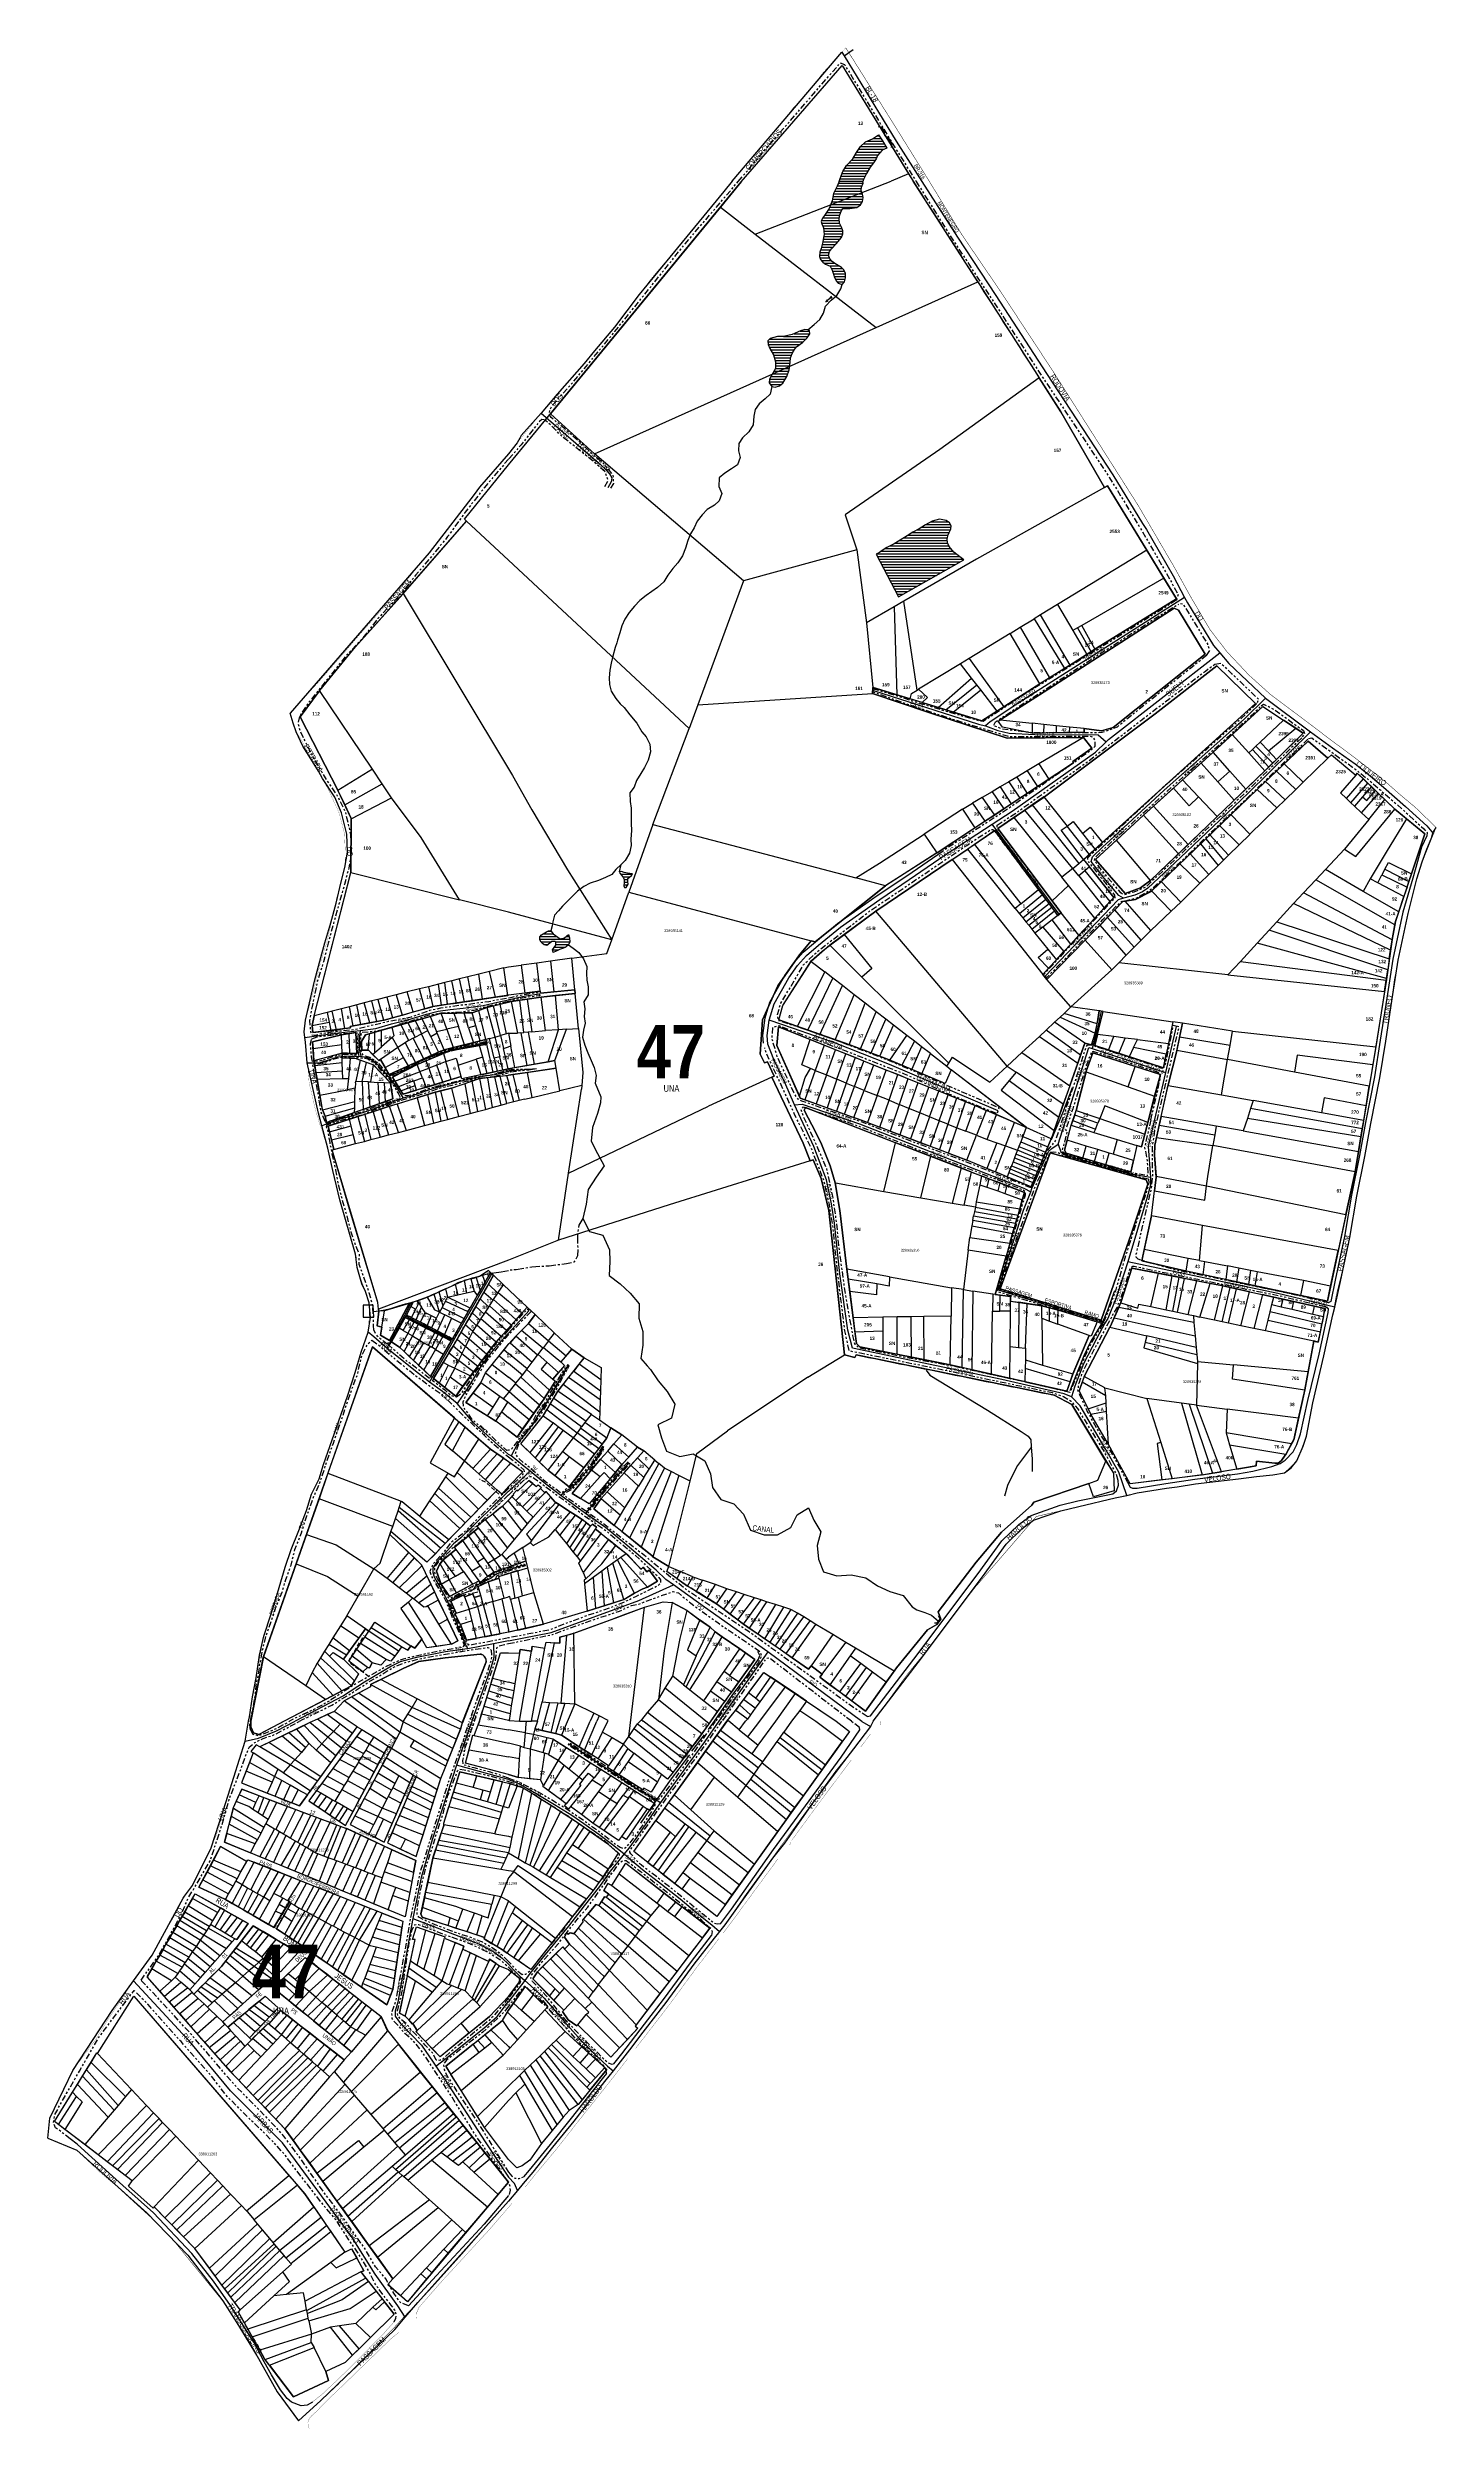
# Model space of a CAD drawing. Extents: x 207770 to 208809, y 4847431 to 4849212.
import ezdxf
from ezdxf.enums import TextEntityAlignment as Align

# ---------------------------------------------------------------- set-up
doc = ezdxf.new("R2010")
doc.units = 0
doc.header["$LTSCALE"] = 1.5
doc.header["$MEASUREMENT"] = 0
for name, pattern in [('TRACO_13', [8, 5, -1, 1, -1]), ('TRACO_15', [3, 2, -1]), ('TRACO_25', [8, 3, -1, 1, -1, 1, -1])]:
    doc.linetypes.add(name, pattern=pattern)
for name, color, linetype in [('CD-MALHA-LOTES', 40, 'CONTINUOUS'), ('CD_TXT_QUADRA', 1, 'CONTINUOUS'), ('HD-CANAIS', 7, 'CONTINUOUS'), ('HD-CURSO-INTER', 170, 'CONTINUOUS'), ('HD-CURSO-PERENE', 170, 'CONTINUOUS'), ('HD-HACH-HIDROG', 160, 'CONTINUOUS'), ('HD-LAGOS-PERENE', 170, 'CONTINUOUS'), ('HD-TXT-CANAIS', 7, 'CONTINUOUS'), ('HD-TXT-PERENE', 170, 'CONTINUOUS'), ('HD-VALAS-DRENOS', 170, 'CONTINUOUS'), ('LM-LIM-SETOR-FISCAL', 7, 'CONTINUOUS'), ('LM-LIMITE-MUNICIPAL', 2, 'CONTINUOUS'), ('LM-TXT-LSF', 7, 'CONTINUOUS'), ('RU-QUADRAS', 6, 'CONTINUOUS'), ('SV-CAMINHO-TRILHA', 20, 'CONTINUOUS'), ('SV-EIXO-ROD-ESTR', 7, 'CONTINUOUS'), ('SV-EIXO-RUA-N-PAV', 6, 'CONTINUOUS'), ('SV-EIXO-RUA-PAV', 20, 'CONTINUOUS'), ('SV-EST-M-N-PAV', 20, 'CONTINUOUS'), ('SV-EST-MUNIC-PAV', 20, 'CONTINUOUS'), ('SV-PONTE-BUEIRO', 249, 'CONTINUOUS'), ('SV-RUA-NAO-PAV-S-GUIA-C-GUIA', 7, 'CONTINUOUS'), ('SV-RUA-PAVIM-S-GUIA-C-GUIA', 7, 'CONTINUOUS'), ('SV-TXT-EST-M-N-PAV', 20, 'CONTINUOUS'), ('SV-TXT-MUNIC-PAV', 20, 'CONTINUOUS'), ('SV-TXT-RUA-N-PAV-S-GUIA-C-GUIA', 7, 'CONTINUOUS'), ('SV-TXT-RUA-PAV-S-GUIA-C-GUIA', 7, 'CONTINUOUS'), ('Th_NmrPort', 7, 'CONTINUOUS')]:
    doc.layers.add(name, color=color, linetype=linetype)
doc.styles.add('3389-11-2D_TXT$0$ARIAL', font='ARIAL.TTF')
doc.styles.add('3389-12-2D_TXT$0$ARIAL', font='ARIAL.TTF')
doc.styles.add('ARIAL', font='ARIAL.TTF')
doc.styles.get("Standard").update_dxf_attribs({"font": 'swisscbo.ttf'})
doc.linetypes.add('Limite', pattern='A,20,-3,[130,ltypeshp.shx,S=6.35,R=0,X=0,Y=0],-3,20', length=46)

# ---------------------------------------------------------------- blocks, each defined once
blk = doc.blocks.new('*X4')
at = {"layer": 'HD-HACH-HIDROG', "color": 0}
for p, q in [((208355.703856, 4849094.784884), (208378.210745, 4849094.785109)), ((208356.518385, 4849096.784925), (208379.451607, 4849096.785154)), ((208356.999975, 4849098.784963), (208379.876278, 4849098.785192)), ((208357.347604, 4849100.784999), (208379.927084, 4849100.785225)), ((208357.695234, 4849102.785036), (208379.484828, 4849102.785254)), ((208358.655564, 4849104.785078), (208378.731829, 4849104.785279)), ((208359.658491, 4849106.785121), (208378.661411, 4849106.785311)), ((208360.631315, 4849108.785164), (208379.172706, 4849108.78535)), ((208361.464387, 4849110.785205), (208379.881337, 4849110.78539)), ((208348.859448, 4849080.784584), (208362.276559, 4849080.784719)), ((208348.889284, 4849082.784618), (208362.122485, 4849082.78475)), ((208349.540536, 4849078.784558), (208363.228397, 4849078.784695)), ((208349.688529, 4849084.784659), (208362.114634, 4849084.784783)), ((208350.255582, 4849076.784532), (208364.136583, 4849076.784671)), ((208351.157248, 4849086.784706), (208362.487417, 4849086.78482)), ((208352.486053, 4849088.784753), (208363.177897, 4849088.78486)), ((208353.814859, 4849090.784799), (208364.138093, 4849090.784902)), ((208354.889326, 4849092.784843), (208375.579666, 4849092.78505)), ((208347.63956, 4849058.784209), (208354.655736, 4849058.784279)), ((208348.178713, 4849060.784248), (208355.805527, 4849060.784324)), ((208348.714241, 4849062.784286), (208357.477915, 4849062.784374)), ((208349.186639, 4849064.784324), (208359.274765, 4849064.784425)), ((208349.659038, 4849066.784361), (208360.960282, 4849066.784474)), ((208350.14145, 4849068.784399), (208362.599991, 4849068.784524)), ((208350.52136, 4849070.784436), (208363.964614, 4849070.78457)), ((208350.570154, 4849074.784503), (208364.831343, 4849074.784645)), ((208350.667716, 4849072.784471), (208364.794539, 4849072.784612)), ((208347.444185, 4849056.784174), (208353.952217, 4849056.784239)), ((208347.660226, 4849054.784143), (208354.846576, 4849054.784215)), ((208348.673541, 4849052.784121), (208356.172158, 4849052.784196)), ((208350.848234, 4849050.784109), (208358.491568, 4849050.784186)), ((208354.779895, 4849048.784116), (208361.961805, 4849048.784187)), ((208356.256349, 4849046.784097), (208364.576666, 4849046.784181)), ((208357.181126, 4849044.784074), (208366.002931, 4849044.784162)), ((208357.797761, 4849042.784047), (208366.712681, 4849042.784136)), ((208358.328917, 4849040.784019), (208366.777284, 4849040.784104)), ((208359.197679, 4849038.783995), (208366.536852, 4849038.784068)), ((208360.397712, 4849036.783974), (208366.04966, 4849036.78403))]:
    blk.add_line(p, q, dxfattribs=at)
blk = doc.blocks.new('*X3')
at = {"layer": 'HD-HACH-HIDROG', "color": 0}
for p, q in [((208138.217997, 4848545.180212), (208160.386226, 4848545.180433)), ((208138.404123, 4848547.180247), (208150.893523, 4848547.180372)), ((208139.114268, 4848543.180188), (208146.779889, 4848543.180264)), ((208140.460694, 4848549.1803), (208148.08813, 4848549.180376)), ((208144.043752, 4848551.180369), (208146.556172, 4848551.180394)), ((208149.994393, 4848543.180297), (208160.393741, 4848543.180401)), ((208157.803631, 4848547.180441), (208160.081359, 4848547.180463)), ((208141.234009, 4848541.180176), (208144.351544, 4848541.180207)), ((208147.542037, 4848537.180173), (208152.246003, 4848537.18022)), ((208148.864351, 4848539.180219), (208157.23371, 4848539.180303)), ((208150.07411, 4848541.180264), (208159.674315, 4848541.18036))]:
    blk.add_line(p, q, dxfattribs=at)
blk = doc.blocks.new('*X2')
at = {"layer": 'HD-HACH-HIDROG', "color": 0}
for p, q in [((208198.465301, 4848593.928699), (208207.384881, 4848593.928788)), ((208200.17336, 4848591.928683), (208205.508485, 4848591.928737)), ((208201.022351, 4848585.928593), (208203.886868, 4848585.928621)), ((208201.165991, 4848587.928627), (208203.92603, 4848587.928655)), ((208201.184778, 4848589.92866), (208203.899788, 4848589.928687))]:
    blk.add_line(p, q, dxfattribs=at)
blk = doc.blocks.new('*X6')
at = {"layer": 'HD-HACH-HIDROG', "color": 0}
for p, q in [((208410.484763, 4848845.354752), (208442.981994, 4848845.355077)), ((208413.724675, 4848847.354817), (208443.443287, 4848847.355114)), ((208416.813603, 4848849.354881), (208444.344943, 4848849.355156)), ((208420.312487, 4848851.354949), (208445.309568, 4848851.355199)), ((208423.664396, 4848853.355015), (208445.73943, 4848853.355236)), ((208426.928473, 4848855.355081), (208445.303514, 4848855.355265)), ((208430.660173, 4848857.355151), (208443.560302, 4848857.35528)), ((208390.159958, 4848833.35435), (208449.41299, 4848833.354943)), ((208390.533834, 4848831.354321), (208451.919592, 4848831.354935)), ((208391.593324, 4848829.354299), (208454.920729, 4848829.354932)), ((208392.652815, 4848827.354276), (208452.505462, 4848827.354875)), ((208393.567399, 4848835.354417), (208447.199115, 4848835.354954)), ((208396.642589, 4848837.354481), (208445.552417, 4848837.35497)), ((208400.157852, 4848839.354549), (208444.05893, 4848839.354988)), ((208403.83028, 4848841.354619), (208443.181579, 4848841.355013)), ((208407.183586, 4848843.354686), (208442.952142, 4848843.355043)), ((208393.712305, 4848825.354254), (208448.960903, 4848825.354806)), ((208394.771796, 4848823.354231), (208445.416344, 4848823.354738)), ((208395.831286, 4848821.354209), (208441.871784, 4848821.354669)), ((208396.890777, 4848819.354187), (208438.327225, 4848819.354601)), ((208397.950267, 4848817.354164), (208434.782666, 4848817.354533)), ((208399.009758, 4848815.354142), (208431.238106, 4848815.354464)), ((208400.069248, 4848813.354119), (208427.693547, 4848813.354396)), ((208401.128739, 4848811.354097), (208424.148988, 4848811.354327)), ((208402.188229, 4848809.354075), (208420.604429, 4848809.354259)), ((208403.24772, 4848807.354052), (208417.059869, 4848807.35419)), ((208404.30721, 4848805.35403), (208413.51531, 4848805.354122)), ((208405.366701, 4848803.354007), (208409.970751, 4848803.354053))]:
    blk.add_line(p, q, dxfattribs=at)
blk = doc.blocks.new('*X5')
at = {"layer": 'HD-HACH-HIDROG', "color": 0}
for p, q in [((208308.77259, 4848992.056002), (208335.293456, 4848992.056268)), ((208308.987432, 4848990.055971), (208332.689958, 4848990.056209)), ((208309.873849, 4848988.055947), (208329.997299, 4848988.056149)), ((208309.971162, 4848994.056047), (208337.298153, 4848994.056321)), ((208320.416474, 4848996.056185), (208338.877921, 4848996.056369)), ((208328.270204, 4848998.056296), (208340.035121, 4848998.056414)), ((208332.795095, 4849000.056375), (208339.866943, 4849000.056445)), ((208310.865162, 4848986.055924), (208328.464751, 4848986.0561)), ((208311.941343, 4848984.055902), (208327.353616, 4848984.056056)), ((208312.995337, 4848982.05588), (208326.466308, 4848982.056014)), ((208313.19458, 4848970.055684), (208324.274778, 4848970.055794)), ((208313.622317, 4848980.055853), (208325.739211, 4848980.055974)), ((208314.249298, 4848978.055826), (208325.539307, 4848978.055939)), ((208314.324209, 4848972.055728), (208324.799306, 4848972.055833)), ((208314.412832, 4848974.055762), (208325.064511, 4848974.055868)), ((208314.499492, 4848976.055796), (208325.329717, 4848976.055904)), ((208309.801332, 4848962.055518), (208320.479349, 4848962.055624)), ((208309.976671, 4848964.055552), (208321.628274, 4848964.055669)), ((208310.600132, 4848960.055493), (208318.601725, 4848960.055573)), ((208310.960965, 4848966.055595), (208322.777198, 4848966.055713)), ((208312.064951, 4848968.055639), (208323.541249, 4848968.055754))]:
    blk.add_line(p, q, dxfattribs=at)
blk = doc.blocks.new('COD035', base_point=(208356.639331, 4849025.84545))
at = {"layer": 'HD-TXT-PERENE'}
for p, q in [((208356.639331, 4849026.251181), (208358.139331, 4849026.251181)), ((208356.639331, 4849025.851181), (208362.639331, 4849025.851181)), ((208356.639331, 4849025.451181), (208358.139331, 4849025.451181))]:
    blk.add_line(p, q, dxfattribs=at)
blk.add_lwpolyline([(208360.839331, 4849025.251181), (208362.639331, 4849025.851181), (208360.839331, 4849026.451181)], dxfattribs=at)
blk = doc.blocks.new('*X0')
at = {"layer": 'HD-HACH-HIDROG', "color": 0}
for p, q in [((208372.884432, 4849130.003247), (208390.063371, 4849130.003419)), ((208374.089001, 4849132.003292), (208391.061153, 4849132.003462)), ((208375.318348, 4849134.003338), (208392.909442, 4849134.003514)), ((208376.635245, 4849136.003384), (208395.487199, 4849136.003572)), ((208377.952143, 4849138.00343), (208397.014937, 4849138.003621)), ((208380.109189, 4849140.003485), (208395.802958, 4849140.003642)), ((208382.877547, 4849142.003545), (208394.590979, 4849142.003662)), ((208387.261891, 4849144.003622), (208393.327751, 4849144.003683)), ((208390.32399, 4849146.003686), (208392.053225, 4849146.003703)), ((208362.804639, 4849114.002883), (208380.487253, 4849114.003059)), ((208363.542969, 4849116.002923), (208381.493717, 4849116.003102)), ((208364.261758, 4849118.002963), (208382.500182, 4849118.003146)), ((208365.137491, 4849120.003005), (208383.684063, 4849120.00319)), ((208366.38161, 4849122.00305), (208384.87199, 4849122.003235)), ((208367.625729, 4849124.003096), (208386.338844, 4849124.003283)), ((208369.513249, 4849126.003148), (208387.919196, 4849126.003332)), ((208371.406741, 4849128.0032), (208389.115836, 4849128.003377))]:
    blk.add_line(p, q, dxfattribs=at)

msp = doc.modelspace()

# ---------------------------------------------------------------- linework, layer by layer
at = {"layer": 'CD-MALHA-LOTES', "linetype": 'Continuous'}
for p, q in [((208288.7, 4849111.8), (208364.2, 4849198.8)), ((208364.2, 4849198.8), (208413.9, 4849117.7)), ((208288.7, 4849111.8), (208273.2, 4849092.8)), ((208299.3, 4849072.6), (208400.9, 4849112.3)), ((208413.9, 4849117.7), (208400.9, 4849112.3)), ((208413.9, 4849117.7), (208417.4, 4849112.1)), ((208465.7, 4849036.8), (208417.4, 4849112.1)), ((208273.2, 4849092.8), (208146.2, 4848938.2)), ((208273.2, 4849092.8), (208299.3, 4849072.6)), ((208299.3, 4849072.6), (208389.7, 4849002.7)), ((208389.7, 4849002.7), (208465.7, 4849036.8)), ((208465.7, 4849036.8), (208511.6, 4848965.1)), ((208179, 4848908.2), (208389.7, 4849002.7)), ((208511.6, 4848965.1), (208437.3, 4848911.4)), ((208527.9, 4848939.6), (208511.6, 4848965.1)), ((208114.7, 4848899.9), (208146.2, 4848938.2)), ((208146.2, 4848938.2), (208179, 4848908.2)), ((208560.4, 4848883), (208527.9, 4848939.6)), ((208081.9, 4848859.4), (208114.7, 4848899.9)), ((208290.4, 4848813.2), (208179, 4848908.2)), ((208437.3, 4848911.4), (208366.4, 4848862.5)), ((208560.4, 4848883), (208464.8, 4848829.5)), ((208562.7, 4848884.2), (208560.4, 4848883)), ((208592.1, 4848836.2), (208562.7, 4848884.2)), ((208366.4, 4848862.5), (208375.3, 4848836.5)), ((208036, 4848803.8), (208083.4, 4848858)), ((208083.4, 4848858), (208081.9, 4848859.4)), ((208083.4, 4848858), (208114.6, 4848828.6)), ((208249.8, 4848702.7), (208114.6, 4848828.6)), ((208375.3, 4848836.5), (208290.4, 4848813.2)), ((208375.3, 4848836.5), (208382.6, 4848781.8)), ((208464.8, 4848829.5), (208410.4, 4848798.1)), ((208592.1, 4848836.2), (208525.3, 4848795.5)), ((208604.9, 4848815.3), (208592.1, 4848836.2)), ((208290.4, 4848813.2), (208256.3, 4848720.5)), ((208604.9, 4848815.3), (208543.5, 4848779.8)), ((208614.4, 4848799.8), (208604.9, 4848815.3)), ((208000.2, 4848763.8), (208036, 4848803.8)), ((208036, 4848803.8), (208117.7, 4848667.7)), ((208403.1, 4848793.9), (208382.6, 4848781.8)), ((208410.4, 4848798.1), (208403.1, 4848793.9)), ((208403.1, 4848793.9), (208405.2, 4848728)), ((208420.5, 4848731.5), (208410.4, 4848798.1)), ((208612.5, 4848792.7), (208512, 4848728)), ((208525.3, 4848795.5), (208512.7, 4848787.8)), ((208525.3, 4848795.5), (208536.9, 4848776)), ((208554.6, 4848762.8), (208614.4, 4848799.8)), ((208615.9, 4848791.4), (208612.5, 4848792.7)), ((208635.8, 4848758.4), (208615.9, 4848791.4)), ((208382.6, 4848781.8), (208387.2, 4848733.5)), ((208489.9, 4848773.9), (208459.2, 4848755.2)), ((208489.9, 4848773.9), (208497.4, 4848778.5)), ((208512.2, 4848736.3), (208489.9, 4848773.9)), ((208497.4, 4848778.5), (208508, 4848784.9)), ((208497.4, 4848778.5), (208519.3, 4848740.7)), ((208512.7, 4848787.8), (208508, 4848784.9)), ((208508, 4848784.9), (208530.6, 4848747.6)), ((208534.8, 4848750.2), (208512.7, 4848787.8)), ((208540.4, 4848778), (208536.9, 4848776)), ((208536.9, 4848776), (208547.4, 4848758.2)), ((208543.5, 4848779.8), (208540.4, 4848778)), ((208540.4, 4848778), (208550.6, 4848760.2)), ((208553.4, 4848762), (208543.5, 4848779.8)), ((207973.4, 4848731.2), (208000.2, 4848763.8)), ((208459.2, 4848755.2), (208452.7, 4848751.2)), ((208459.2, 4848755.2), (208485.2, 4848719)), ((208537.1, 4848751.7), (208547.4, 4848758.2)), ((208547.4, 4848758.2), (208550.6, 4848760.2)), ((208550.6, 4848760.2), (208553.4, 4848762)), ((208553.4, 4848762), (208554.6, 4848762.8)), ((208567, 4848703.6), (208635.8, 4848758.4)), ((208452.7, 4848751.2), (208421.3, 4848732.1)), ((208436, 4848718.6), (208461, 4848740.5)), ((208461, 4848740.5), (208452.7, 4848751.2)), ((208465, 4848735.4), (208461, 4848740.5)), ((208519.3, 4848740.7), (208512.2, 4848736.3)), ((208530.6, 4848747.6), (208519.3, 4848740.7)), ((208530.6, 4848747.6), (208534.8, 4848750.2)), ((208534.8, 4848750.2), (208537.1, 4848751.7)), ((208644.5, 4848749.6), (208598.5, 4848713.8)), ((208673.4, 4848721.6), (208644.5, 4848749.6)), ((208012.9, 4848672.4), (207973.4, 4848731.2)), ((208256.3, 4848720.5), (208249.8, 4848702.7)), ((208256.3, 4848720.5), (208387, 4848729.1)), ((208387, 4848729.1), (208387.2, 4848733.5)), ((208429, 4848714.8), (208387, 4848729.1)), ((208387.2, 4848733.5), (208405.2, 4848728)), ((208405.2, 4848728), (208415.2, 4848724.9)), ((208415.2, 4848724.9), (208416.2, 4848729)), ((208424.1, 4848722.2), (208415.2, 4848724.9)), ((208416.2, 4848729), (208420.5, 4848731.5)), ((208420.5, 4848731.5), (208421.3, 4848732.1)), ((208421.3, 4848732.1), (208428, 4848726.1)), ((208428, 4848726.1), (208424.1, 4848722.2)), ((208424.1, 4848722.2), (208436, 4848718.6)), ((208441.9, 4848716.8), (208465, 4848735.4)), ((208447.4, 4848715.1), (208467.9, 4848731.7)), ((208467.9, 4848731.7), (208465, 4848735.4)), ((208480.2, 4848715.8), (208467.9, 4848731.7)), ((208512, 4848728), (208482.5, 4848709.2)), ((208485.2, 4848719), (208512.2, 4848736.3)), ((208558.9, 4848617.5), (208673.4, 4848721.6)), ((208222.6, 4848631.1), (208249.8, 4848702.7)), ((208487.7, 4848695.5), (208429, 4848714.8)), ((208436, 4848718.6), (208441.9, 4848716.8)), ((208441.9, 4848716.8), (208447.4, 4848715.1)), ((208447.4, 4848715.1), (208468.8, 4848708.5)), ((208468.8, 4848708.5), (208480.2, 4848715.8)), ((208480.2, 4848715.8), (208485.2, 4848719)), ((208481, 4848708.3), (208482.5, 4848709.2)), ((208484.3, 4848703.7), (208481, 4848708.3)), ((208482.5, 4848709.2), (208506.5, 4848706.8)), ((208506.3, 4848699.4), (208484.3, 4848703.7)), ((208506.5, 4848706.8), (208506.3, 4848699.4)), ((208515, 4848705.9), (208506.5, 4848706.8)), ((208515, 4848705.9), (208514.9, 4848699.6)), ((208524.4, 4848704.9), (208515, 4848705.9)), ((208598.5, 4848713.8), (208515.5, 4848651.8)), ((208524.4, 4848704.9), (208524.4, 4848699.7)), ((208534.2, 4848703.9), (208524.4, 4848704.9)), ((208534.2, 4848703.9), (208534.1, 4848699.9)), ((208545.4, 4848702.8), (208534.2, 4848703.9)), ((208545.2, 4848700), (208545.4, 4848702.8)), ((208545.4, 4848702.8), (208558.3, 4848701.1)), ((208558.3, 4848701.1), (208567, 4848703.6)), ((208656.1, 4848698.2), (208679, 4848719.3)), ((208694.4, 4848709.1), (208677, 4848692.6)), ((208679, 4848719.3), (208694.4, 4848709.1)), ((208683.2, 4848686), (208703.5, 4848703)), ((208703.5, 4848703), (208694.4, 4848709.1)), ((208709.1, 4848699.3), (208703.5, 4848703)), ((208544.9, 4848696.1), (208487.7, 4848695.5)), ((208506.3, 4848699.4), (208514.9, 4848699.6)), ((208544.9, 4848696.1), (208511.5, 4848676.3)), ((208514.9, 4848699.6), (208524.4, 4848699.7)), ((208524.4, 4848699.7), (208534.1, 4848699.9)), ((208534.1, 4848699.9), (208545.2, 4848700)), ((208536.7, 4848678.2), (208550.9, 4848688.1)), ((208550.9, 4848688.1), (208544.9, 4848696.1)), ((208641.6, 4848684.9), (208632.7, 4848676.8)), ((208641.7, 4848685), (208641.6, 4848684.9)), ((208656.1, 4848698.2), (208641.7, 4848685)), ((208654.2, 4848670.9), (208641.7, 4848685)), ((208668.4, 4848684.5), (208656.1, 4848698.2)), ((208671.2, 4848687.1), (208668.4, 4848684.5)), ((208680.5, 4848671.2), (208668.4, 4848684.5)), ((208673.7, 4848689.5), (208671.2, 4848687.1)), ((208683.3, 4848674), (208671.2, 4848687.1)), ((208677, 4848692.6), (208673.7, 4848689.5)), ((208686.3, 4848676.9), (208673.7, 4848689.5)), ((208683.2, 4848686), (208677, 4848692.6)), ((208689.2, 4848679.7), (208683.2, 4848686)), ((208689.2, 4848679.7), (208709.1, 4848699.3)), ((208712.9, 4848693.4), (208694.8, 4848676.3)), ((208727.6, 4848680.7), (208712.9, 4848693.4)), ((208012.9, 4848672.4), (207987.1, 4848656.4)), ((208020.2, 4848661.4), (208012.9, 4848672.4)), ((208117.7, 4848667.7), (208132.1, 4848641.9)), ((208495, 4848666.5), (208489, 4848663)), ((208502.7, 4848671.1), (208495, 4848666.5)), ((208495, 4848666.5), (208502.7, 4848654.3)), ((208511.5, 4848676.3), (208502.7, 4848671.1)), ((208502.7, 4848671.1), (208510.3, 4848659.3)), ((208511.5, 4848676.3), (208518.8, 4848664.9)), ((208518.8, 4848664.9), (208537.4, 4848677.2)), ((208537.4, 4848677.2), (208536.7, 4848678.2)), ((208632.7, 4848676.8), (208645.3, 4848662.8)), ((208654.2, 4848670.9), (208645.3, 4848662.8)), ((208666.1, 4848657.4), (208654.2, 4848670.9)), ((208666.1, 4848657.4), (208680.5, 4848671.2)), ((208680.5, 4848671.2), (208683.3, 4848674)), ((208689.1, 4848670.9), (208680.8, 4848663.1)), ((208683.3, 4848674), (208686.3, 4848676.9)), ((208686.3, 4848676.9), (208689.2, 4848679.7)), ((208694.8, 4848676.3), (208689.1, 4848670.9)), ((208689.1, 4848670.9), (208703.6, 4848657.2)), ((208694.8, 4848676.3), (208709.2, 4848662.7)), ((208709.2, 4848662.7), (208727.6, 4848680.7)), ((208727.6, 4848680.7), (208730.2, 4848683.2)), ((208730.2, 4848683.2), (208748.4, 4848668)), ((208748.4, 4848668), (208737.1, 4848654.6)), ((208749.6, 4848669.5), (208748.4, 4848668)), ((208754.2, 4848665.1), (208749.6, 4848669.5)), ((207987, 4848656.7), (207987.1, 4848656.4)), ((207987.1, 4848656.4), (207992.2, 4848645.8)), ((207992.2, 4848645.8), (208020.2, 4848661.4)), ((207997, 4848635.2), (208027.3, 4848650.9)), ((208027.3, 4848650.9), (208020.2, 4848661.4)), ((208049.3, 4848621.3), (208027.3, 4848650.9)), ((208469.1, 4848651.2), (208461.8, 4848646.9)), ((208476.4, 4848655.5), (208469.1, 4848651.2)), ((208469.1, 4848651.2), (208478.2, 4848638.1)), ((208482.5, 4848659.1), (208476.4, 4848655.5)), ((208476.4, 4848655.5), (208485.1, 4848642.7)), ((208489, 4848663), (208482.5, 4848659.1)), ((208482.5, 4848659.1), (208490.7, 4848646.4)), ((208489, 4848663), (208497.2, 4848650.7)), ((208490.7, 4848646.4), (208497.2, 4848650.7)), ((208497.2, 4848650.7), (208502.7, 4848654.3)), ((208502.7, 4848654.3), (208510.3, 4848659.3)), ((208515.2, 4848651.7), (208506.4, 4848645.6)), ((208510.3, 4848659.3), (208518.8, 4848664.9)), ((208515.5, 4848651.8), (208515.2, 4848651.7)), ((208515.2, 4848651.7), (208532.5, 4848629.8)), ((208612, 4848658.2), (208597.1, 4848644.8)), ((208618.9, 4848664.4), (208612, 4848658.2)), ((208612, 4848658.2), (208623.8, 4848644.9)), ((208630.9, 4848651.7), (208618.9, 4848664.4)), ((208623.8, 4848644.9), (208630.9, 4848651.7)), ((208644.8, 4848637), (208630.9, 4848651.7)), ((208645.3, 4848662.8), (208657.6, 4848649.2)), ((208674.6, 4848657.2), (208655, 4848638.4)), ((208657.6, 4848649.2), (208666.1, 4848657.4)), ((208674.7, 4848657.3), (208674.6, 4848657.2)), ((208674.6, 4848657.2), (208689.5, 4848643.4)), ((208680.8, 4848663.1), (208674.7, 4848657.3)), ((208680.8, 4848663.1), (208695.6, 4848649.4)), ((208689.5, 4848643.4), (208695.6, 4848649.4)), ((208695.6, 4848649.4), (208703.6, 4848657.2)), ((208703.6, 4848657.2), (208709.2, 4848662.7)), ((208737.1, 4848654.6), (208741.5, 4848650.5)), ((208741.5, 4848650.5), (208754.2, 4848665.1)), ((208741.5, 4848650.5), (208744.8, 4848647.3)), ((208744.8, 4848647.3), (208757.4, 4848662)), ((208753.5, 4848651.7), (208747.4, 4848644.8)), ((208752.8, 4848639.7), (208765.4, 4848654.3)), ((208760.2, 4848659.3), (208753.5, 4848651.7)), ((208753.5, 4848651.7), (208756.6, 4848648.9)), ((208757.4, 4848662), (208754.2, 4848665.1)), ((208756.6, 4848648.9), (208763.1, 4848656.5)), ((208760.2, 4848659.3), (208757.4, 4848662)), ((208758.1, 4848634.7), (208770.2, 4848649.7)), ((208763.1, 4848656.5), (208760.2, 4848659.3)), ((208765.4, 4848654.3), (208763.1, 4848656.5)), ((208770.2, 4848649.7), (208765.4, 4848654.3)), ((208777.7, 4848642.5), (208770.2, 4848649.7)), ((207992.2, 4848645.8), (207997, 4848635.6)), ((207997, 4848635.2), (207996.8, 4848595.2)), ((207997, 4848635.6), (207997, 4848635.2)), ((208132.1, 4848641.9), (208158.8, 4848597)), ((208222.6, 4848631.1), (208204.7, 4848580.4)), ((208222.6, 4848631.1), (208374.4, 4848591)), ((208454.4, 4848642.5), (208425.6, 4848623.8)), ((208454.4, 4848642.5), (208461.8, 4848646.9)), ((208454.4, 4848642.5), (208463.6, 4848628.4)), ((208461.8, 4848646.9), (208471.1, 4848633.4)), ((208463.6, 4848628.4), (208471.1, 4848633.4)), ((208471.1, 4848633.4), (208478.2, 4848638.1)), ((208478.2, 4848638.1), (208485.1, 4848642.7)), ((208492.8, 4848636.2), (208480.7, 4848627.9)), ((208485.1, 4848642.7), (208490.7, 4848646.4)), ((208500.9, 4848641.8), (208492.8, 4848636.2)), ((208492.8, 4848636.2), (208528.6, 4848591.6)), ((208506.4, 4848645.6), (208500.9, 4848641.8)), ((208536.9, 4848598.2), (208500.9, 4848641.8)), ((208506.4, 4848645.6), (208541.4, 4848601.9)), ((208532.5, 4848629.8), (208537, 4848633.2)), ((208537, 4848633.2), (208544, 4848624.3)), ((208589.6, 4848638), (208569.4, 4848619.2)), ((208597.1, 4848644.8), (208589.6, 4848638)), ((208589.6, 4848638), (208615.8, 4848609.1)), ((208597.1, 4848644.8), (208623, 4848616)), ((208623, 4848616), (208644.8, 4848637)), ((208655, 4848638.4), (208646.6, 4848630.3)), ((208655, 4848638.4), (208669.3, 4848623.7)), ((208669.3, 4848623.7), (208689.5, 4848643.4)), ((208758.1, 4848634.7), (208740.1, 4848612.5)), ((208744.8, 4848647.3), (208747.4, 4848644.8)), ((208747.4, 4848644.8), (208752.8, 4848639.7)), ((208748.6, 4848607), (208777.7, 4848642.5)), ((208752.8, 4848639.7), (208758.1, 4848634.7)), ((208786.4, 4848635.2), (208771.1, 4848610.4)), ((208786.4, 4848635.2), (208777.7, 4848642.5)), ((208800, 4848623.9), (208786.4, 4848635.2)), ((208078.1, 4848574.6), (208049.3, 4848621.3)), ((208392.2, 4848602.1), (208425.6, 4848623.8)), ((208425.6, 4848623.8), (208435.2, 4848609.7)), ((208435.3, 4848609.7), (208463.6, 4848628.4)), ((208446.6, 4848604.7), (208458.2, 4848612.6)), ((208463.3, 4848616), (208458.2, 4848612.6)), ((208493.7, 4848568.1), (208458.2, 4848612.6)), ((208478.5, 4848626.4), (208463.3, 4848616)), ((208463.3, 4848616), (208498, 4848571.7)), ((208511.1, 4848582.4), (208478.5, 4848626.4)), ((208480.7, 4848627.9), (208521.4, 4848573.8)), ((208528.2, 4848626.7), (208532.5, 4848629.8)), ((208544.9, 4848604.7), (208528.2, 4848626.7)), ((208549.2, 4848608.6), (208532.5, 4848629.8)), ((208544, 4848624.3), (208549.9, 4848628.9)), ((208544, 4848624.3), (208553.4, 4848612.4)), ((208549.9, 4848628.9), (208558.9, 4848617.5)), ((208553.4, 4848612.4), (208558.9, 4848617.5)), ((208569.4, 4848619.2), (208553.8, 4848604.7)), ((208595, 4848589.2), (208569.4, 4848619.2)), ((208615.8, 4848609.1), (208623, 4848616)), ((208632.2, 4848616.5), (208624.5, 4848609.1)), ((208636.2, 4848620.3), (208632.2, 4848616.5)), ((208632.2, 4848616.5), (208645.4, 4848600.3)), ((208639.3, 4848623.2), (208636.2, 4848620.3)), ((208636.2, 4848620.3), (208649.5, 4848604.3)), ((208646.6, 4848630.3), (208639.3, 4848623.2)), ((208639.3, 4848623.2), (208653.2, 4848608)), ((208646.6, 4848630.3), (208661.2, 4848615.8)), ((208653.2, 4848608), (208661.2, 4848615.8)), ((208661.2, 4848615.8), (208669.2, 4848623.6)), ((208669.2, 4848623.6), (208669.3, 4848623.7)), ((208790.1, 4848594.2), (208800, 4848623.9)), ((207969.4, 4848487.8), (207996.8, 4848595.2)), ((207996.8, 4848595.2), (208078.1, 4848574.6)), ((208158.8, 4848597), (208192, 4848544.7)), ((208374.4, 4848591), (208392.2, 4848602.1)), ((208446.6, 4848604.7), (208389.5, 4848566.1)), ((208435.2, 4848609.7), (208396.7, 4848585.1)), ((208435.3, 4848609.7), (208435.2, 4848609.7)), ((208446.6, 4848604.7), (208514.3, 4848518.8)), ((208536.9, 4848598.2), (208528.6, 4848591.6)), ((208536.9, 4848598.2), (208541.4, 4848601.9)), ((208541.4, 4848592.5), (208536.9, 4848598.2)), ((208541.4, 4848601.9), (208544.9, 4848604.7)), ((208545.8, 4848596.3), (208541.4, 4848592.5)), ((208544.9, 4848604.7), (208549.2, 4848608.6)), ((208544.9, 4848604.7), (208549.2, 4848599.3)), ((208549.2, 4848599.3), (208545.8, 4848596.3)), ((208545.8, 4848596.3), (208564.6, 4848573.3)), ((208549.2, 4848608.6), (208553.4, 4848612.4)), ((208567.4, 4848576.3), (208549.2, 4848599.3)), ((208553.8, 4848604.7), (208575.9, 4848579.3)), ((208595, 4848589.2), (208615.8, 4848609.1)), ((208602.9, 4848588.3), (208616.9, 4848601.7)), ((208624.5, 4848609.1), (208616.9, 4848601.7)), ((208616.9, 4848601.7), (208631.8, 4848587)), ((208624.5, 4848609.1), (208638.5, 4848593.5)), ((208638.5, 4848593.5), (208645.4, 4848600.3)), ((208645.4, 4848600.3), (208649.5, 4848604.3)), ((208649.5, 4848604.3), (208653.2, 4848608)), ((208725.8, 4848597.3), (208718.5, 4848589.5)), ((208740.1, 4848612.5), (208725.8, 4848597.3)), ((208753.9, 4848581), (208725.8, 4848597.3)), ((208740.1, 4848612.5), (208748.6, 4848607)), ((208771.1, 4848610.4), (208759.3, 4848590.3)), ((208770.3, 4848597.7), (208768, 4848593.3)), ((208770.3, 4848597.7), (208772.8, 4848602.5)), ((208770.3, 4848597.7), (208788.2, 4848588.4)), ((208772.8, 4848602.5), (208790.1, 4848594.2)), ((208192, 4848544.7), (208204.7, 4848580.4)), ((208204.7, 4848580.4), (208341, 4848544.1)), ((208344.1, 4848543.2), (208396.7, 4848585.1)), ((208396.7, 4848585.1), (208374.4, 4848591)), ((208514.1, 4848578.4), (208496.8, 4848564.2)), ((208498, 4848571.7), (208511.1, 4848582.4)), ((208514.1, 4848578.4), (208511.1, 4848582.4)), ((208516.6, 4848575.1), (208514.1, 4848578.4)), ((208533.6, 4848585.4), (208521.4, 4848573.8)), ((208533.6, 4848585.4), (208528.6, 4848591.6)), ((208553.2, 4848560.9), (208533.6, 4848585.4)), ((208541.4, 4848592.5), (208560.3, 4848568.7)), ((208575.9, 4848579.3), (208587.5, 4848583.7)), ((208595.7, 4848581.3), (208583.8, 4848574.8)), ((208587.5, 4848583.7), (208595, 4848589.2)), ((208602.9, 4848588.3), (208595.7, 4848581.3)), ((208610.3, 4848566.2), (208595.7, 4848581.3)), ((208617.5, 4848573), (208602.9, 4848588.3)), ((208617.5, 4848573), (208631.8, 4848587)), ((208631.8, 4848587), (208638.5, 4848593.5)), ((208709.4, 4848579.8), (208701.9, 4848571.8)), ((208718.5, 4848589.5), (208709.4, 4848579.8)), ((208775.6, 4848544.8), (208709.4, 4848579.8)), ((208777.7, 4848556), (208718.5, 4848589.5)), ((208759.3, 4848590.3), (208753.9, 4848581)), ((208780.6, 4848565.7), (208753.9, 4848581)), ((208764.9, 4848587.4), (208759.3, 4848590.3)), ((208764.9, 4848587.4), (208768, 4848593.3)), ((208784.5, 4848577.2), (208764.9, 4848587.4)), ((208768, 4848593.3), (208786.8, 4848584.2)), ((208780.6, 4848565.7), (208784.5, 4848577.2)), ((208786.8, 4848584.2), (208784.5, 4848577.2)), ((208786.8, 4848584.2), (208788.2, 4848588.4)), ((208788.2, 4848588.4), (208790.1, 4848594.2)), ((208114.8, 4848565.4), (208078.1, 4848574.6)), ((208192, 4848544.7), (208114.8, 4848565.4)), ((208389.5, 4848566.1), (208365.8, 4848548.6)), ((208487.7, 4848450.3), (208389.5, 4848566.1)), ((208498, 4848571.7), (208493.7, 4848568.1)), ((208493.7, 4848568.1), (208496.8, 4848564.2)), ((208496.8, 4848564.2), (208499.3, 4848561.1)), ((208499.3, 4848561.1), (208516.6, 4848575.1)), ((208499.3, 4848561.1), (208501.7, 4848558.1)), ((208501.7, 4848558.1), (208519, 4848571.8)), ((208503.8, 4848555.6), (208521, 4848569.1)), ((208506.1, 4848552.6), (208523, 4848566.3)), ((208521.4, 4848559.8), (208514.4, 4848554.3)), ((208519, 4848571.8), (208516.6, 4848575.1)), ((208521, 4848569.1), (208519, 4848571.8)), ((208523, 4848566.3), (208521, 4848569.1)), ((208521.4, 4848573.8), (208528.1, 4848565)), ((208525.5, 4848563), (208521.4, 4848559.8)), ((208535.3, 4848541.6), (208521.4, 4848559.8)), ((208525.5, 4848563), (208523, 4848566.3)), ((208528.1, 4848565), (208525.5, 4848563)), ((208541.3, 4848548.1), (208528.1, 4848565)), ((208541.3, 4848548.1), (208553.2, 4848560.9)), ((208553.2, 4848560.9), (208560.3, 4848568.7)), ((208557.2, 4848555.8), (208562.7, 4848561.4)), ((208560.3, 4848568.7), (208564.6, 4848573.3)), ((208568.3, 4848567.2), (208562.7, 4848561.4)), ((208562.7, 4848561.4), (208582.7, 4848539.2)), ((208564.6, 4848573.3), (208567.4, 4848576.3)), ((208574.3, 4848573.3), (208568.3, 4848567.2)), ((208588, 4848544.6), (208568.3, 4848567.2)), ((208575.9, 4848573.6), (208574.3, 4848573.3)), ((208580.6, 4848574.4), (208575.9, 4848573.6)), ((208595.1, 4848551.8), (208575.9, 4848573.6)), ((208583.8, 4848574.8), (208580.6, 4848574.4)), ((208595.1, 4848551.8), (208610.3, 4848566.2)), ((208610.3, 4848566.2), (208617.5, 4848573)), ((208701.9, 4848571.8), (208689.4, 4848558.3)), ((208774.5, 4848537.1), (208701.9, 4848571.8)), ((208778.2, 4848558.4), (208780.6, 4848565.7)), ((208188.2, 4848534.4), (208192, 4848544.7)), ((208332.4, 4848533.5), (208341, 4848544.1)), ((208341, 4848544.1), (208344.1, 4848543.2)), ((208365.8, 4848548.6), (208355.1, 4848540.7)), ((208365.8, 4848548.6), (208386.4, 4848523.3)), ((208501.7, 4848558.1), (208503.8, 4848555.6)), ((208503.8, 4848555.6), (208506.1, 4848552.6)), ((208506.1, 4848552.6), (208508.5, 4848549.6)), ((208514.4, 4848554.3), (208508.5, 4848549.6)), ((208508.5, 4848549.6), (208518.1, 4848537.7)), ((208514.4, 4848554.3), (208530.1, 4848535.9)), ((208517.3, 4848515.1), (208546, 4848544.4)), ((208530.1, 4848535.9), (208535.3, 4848541.6)), ((208535.3, 4848541.6), (208541.3, 4848548.1)), ((208557.2, 4848555.8), (208546, 4848544.4)), ((208546, 4848544.4), (208565.9, 4848522.3)), ((208576.8, 4848533.3), (208557.2, 4848555.8)), ((208582.7, 4848539.2), (208588, 4848544.6)), ((208588, 4848544.6), (208595.1, 4848551.8)), ((208674.7, 4848542.2), (208662.1, 4848528.6)), ((208683.7, 4848552), (208674.7, 4848542.2)), ((208771.4, 4848515.9), (208674.7, 4848542.2)), ((208683.7, 4848552), (208689.4, 4848558.3)), ((208772.4, 4848522.3), (208683.7, 4848552)), ((208689.4, 4848558.3), (208773.5, 4848530.5)), ((208774.5, 4848537.1), (208775.6, 4848544.8)), ((208775.6, 4848544.8), (208777.7, 4848556)), ((208777.7, 4848556), (208778.2, 4848558.4)), ((208111.3, 4848523.7), (208100.6, 4848521.1)), ((208111.3, 4848523.7), (208114.8, 4848524.6)), ((208114.2, 4848503.2), (208111.3, 4848523.7)), ((208114.8, 4848524.6), (208124.3, 4848525.9)), ((208135.9, 4848527.4), (208124.3, 4848525.9)), ((208124.3, 4848525.9), (208127, 4848504.9)), ((208146, 4848528.8), (208135.9, 4848527.4)), ((208138.5, 4848506.4), (208135.9, 4848527.4)), ((208162.1, 4848530.9), (208146, 4848528.8)), ((208146, 4848528.8), (208148.7, 4848505.8)), ((208162.1, 4848530.9), (208188.2, 4848534.4)), ((208164.3, 4848507.4), (208162.1, 4848530.9)), ((208316.1, 4848510.4), (208332.4, 4848533.5)), ((208319.9, 4848495.5), (208341, 4848528.6)), ((208355.1, 4848540.7), (208341, 4848528.6)), ((208341, 4848528.6), (208351.2, 4848520.7)), ((208355.1, 4848540.7), (208379, 4848516.9)), ((208510.8, 4848531.4), (208518.1, 4848537.7)), ((208518.7, 4848523.5), (208510.8, 4848531.4)), ((208514.3, 4848518.8), (208518.7, 4848523.5)), ((208518.1, 4848537.7), (208524.5, 4848529.8)), ((208524.5, 4848529.8), (208518.7, 4848523.5)), ((208524.5, 4848529.8), (208530.1, 4848535.9)), ((208565.9, 4848522.3), (208571.1, 4848527.6)), ((208571.1, 4848527.6), (208576.8, 4848533.3)), ((208652.8, 4848518.5), (208571.1, 4848527.6)), ((208582.7, 4848539.2), (208576.8, 4848533.3)), ((208662.1, 4848528.6), (208652.8, 4848518.5)), ((208662.1, 4848528.6), (208771.2, 4848514.6)), ((208773.5, 4848530.5), (208772.4, 4848522.3)), ((208773.5, 4848530.5), (208774.5, 4848537.1)), ((208039, 4848505.8), (208030.7, 4848503.7)), ((208048.1, 4848508), (208039, 4848505.8)), ((208043.5, 4848490.8), (208039, 4848505.8)), ((208054.8, 4848509.7), (208048.1, 4848508)), ((208052.2, 4848493.2), (208048.1, 4848508)), ((208062.3, 4848511.6), (208054.8, 4848509.7)), ((208054.8, 4848509.7), (208058, 4848494.8)), ((208067.1, 4848512.8), (208062.3, 4848511.6)), ((208064.5, 4848495.8), (208062.3, 4848511.6)), ((208072.4, 4848514.1), (208067.1, 4848512.8)), ((208069.2, 4848496.5), (208067.1, 4848512.8)), ((208078.1, 4848515.5), (208072.4, 4848514.1)), ((208075.8, 4848497.4), (208072.4, 4848514.1)), ((208084.2, 4848517), (208078.1, 4848515.5)), ((208081.8, 4848498.3), (208078.1, 4848515.5)), ((208092.4, 4848519), (208084.2, 4848517)), ((208087.9, 4848499.2), (208084.2, 4848517)), ((208100.6, 4848521.1), (208092.4, 4848519)), ((208095.2, 4848500.3), (208092.4, 4848519)), ((208105.1, 4848501.8), (208100.6, 4848521.1)), ((208127, 4848504.9), (208138.5, 4848506.4)), ((208138.5, 4848506.4), (208138.7, 4848504.8)), ((208138.7, 4848504.8), (208148.7, 4848505.8)), ((208148.7, 4848505.8), (208164.3, 4848507.4)), ((208164.3, 4848507.4), (208164.6, 4848504.6)), ((208304.6, 4848484.9), (208316.1, 4848510.4)), ((208351.2, 4848520.7), (208330.6, 4848480)), ((208338.6, 4848477.2), (208357.2, 4848516)), ((208347.6, 4848474), (208364.5, 4848510.5)), ((208357.2, 4848516), (208351.2, 4848520.7)), ((208364.5, 4848510.5), (208357.2, 4848516)), ((208373.2, 4848503.7), (208364.5, 4848510.5)), ((208386.4, 4848523.3), (208379, 4848516.9)), ((208379, 4848516.9), (208444, 4848452.4)), ((208517.3, 4848515.1), (208514.3, 4848518.8)), ((208535.4, 4848494.5), (208517.3, 4848515.1)), ((208565.9, 4848522.3), (208535.4, 4848494.5)), ((208652.8, 4848518.5), (208769.9, 4848506)), ((208769.9, 4848506), (208763.4, 4848464.6)), ((208769.9, 4848506), (208771.2, 4848514.6)), ((208771.2, 4848514.6), (208771.3, 4848515.1)), ((208771.3, 4848515.1), (208771.4, 4848515.9)), ((208771.4, 4848515.9), (208772.4, 4848522.3)), ((207979.2, 4848490.3), (207969.4, 4848487.8)), ((207982.8, 4848491.3), (207979.2, 4848490.3)), ((207979.2, 4848490.3), (207980.6, 4848483.2)), ((207989.7, 4848493.1), (207982.8, 4848491.3)), ((207986, 4848477.5), (207982.8, 4848491.3)), ((207995.8, 4848494.7), (207989.7, 4848493.1)), ((207992.4, 4848478.4), (207989.7, 4848493.1)), ((208001.3, 4848496.1), (207995.8, 4848494.7)), ((207998.5, 4848480.4), (207995.8, 4848494.7)), ((208006.8, 4848497.5), (208001.3, 4848496.1)), ((208004.3, 4848481.5), (208001.3, 4848496.1)), ((208012.4, 4848499), (208006.8, 4848497.5)), ((208010.9, 4848482.7), (208006.8, 4848497.5)), ((208017.1, 4848500.2), (208012.4, 4848499)), ((208016.2, 4848483.7), (208012.4, 4848499)), ((208023.6, 4848501.9), (208017.1, 4848500.2)), ((208017.1, 4848500.2), (208021.3, 4848484.7)), ((208030.7, 4848503.7), (208023.6, 4848501.9)), ((208023.6, 4848501.9), (208028, 4848486.5)), ((208028, 4848486.5), (208035.2, 4848488.4)), ((208030.7, 4848503.7), (208035.2, 4848488.4)), ((208043.5, 4848490.8), (208052.2, 4848493.2)), ((208052.2, 4848493.2), (208057.8, 4848494.7)), ((208064.3, 4848489.8), (208056, 4848487.4)), ((208057.8, 4848494.7), (208058, 4848494.8)), ((208058, 4848494.8), (208064.5, 4848495.8)), ((208064.3, 4848489.8), (208073.8, 4848490)), ((208068.5, 4848477.9), (208064.3, 4848489.8)), ((208064.5, 4848495.8), (208069.2, 4848496.5)), ((208069.2, 4848496.5), (208075.8, 4848497.4)), ((208081.5, 4848490.1), (208073.8, 4848490)), ((208073.8, 4848490), (208077.2, 4848479.9)), ((208075.8, 4848497.4), (208081.8, 4848498.3)), ((208087.6, 4848490.2), (208081.5, 4848490.1)), ((208084.9, 4848479), (208081.5, 4848490.1)), ((208081.8, 4848498.3), (208087.9, 4848499.2)), ((208092.5, 4848492), (208087.6, 4848490.2)), ((208090.4, 4848480.5), (208087.6, 4848490.2)), ((208087.9, 4848499.2), (208095.2, 4848500.3)), ((208097.7, 4848470.3), (208092.5, 4848492)), ((208095.2, 4848500.3), (208105.1, 4848501.8)), ((208103.5, 4848495.4), (208098.5, 4848494.1)), ((208098.5, 4848494.1), (208104.6, 4848472.3)), ((208103.5, 4848495.4), (208108.6, 4848496.7)), ((208108.8, 4848473.2), (208103.5, 4848495.4)), ((208105.1, 4848501.8), (208114.2, 4848503.2)), ((208108.6, 4848496.7), (208114.7, 4848498.1)), ((208113.2, 4848474.5), (208108.6, 4848496.7)), ((208114.8, 4848503.3), (208114.2, 4848503.2)), ((208116.8, 4848498.6), (208114.7, 4848498.1)), ((208127, 4848504.9), (208114.8, 4848503.3)), ((208123.2, 4848499.5), (208116.8, 4848498.6)), ((208116.8, 4848498.6), (208121.5, 4848475)), ((208128.7, 4848500.3), (208123.2, 4848499.5)), ((208126.3, 4848475.3), (208123.2, 4848499.5)), ((208139.1, 4848501.8), (208128.7, 4848500.3)), ((208128.7, 4848500.3), (208132.2, 4848475.9)), ((208149.8, 4848503), (208139.1, 4848501.8)), ((208142.3, 4848476.8), (208139.1, 4848501.8)), ((208164.6, 4848504.6), (208149.8, 4848503)), ((208152.2, 4848477.4), (208149.8, 4848503)), ((208167.1, 4848478.3), (208164.6, 4848504.6)), ((208316.9, 4848484.8), (208319.9, 4848495.5)), ((208359, 4848470), (208373.2, 4848503.7)), ((208369.4, 4848466.3), (208381.4, 4848497.4)), ((208381.4, 4848497.4), (208373.2, 4848503.7)), ((208377.9, 4848463.1), (208389.8, 4848491)), ((208389.8, 4848491), (208381.4, 4848497.4)), ((208397, 4848485.4), (208389.8, 4848491)), ((208527.3, 4848487), (208530.3, 4848489.7)), ((208535.4, 4848494.5), (208530.3, 4848489.7)), ((208554.9, 4848481.8), (208530.3, 4848489.7)), ((208556.6, 4848491.6), (208535.4, 4848494.5)), ((208554.9, 4848481.8), (208556.6, 4848491.6)), ((208555.3, 4848474), (208559.5, 4848491.2)), ((208559.5, 4848491.2), (208556.6, 4848491.6)), ((208559.5, 4848491.2), (208611.5, 4848483.3)), ((207969.4, 4848487.8), (207967.9, 4848480.7)), ((207967.9, 4848480.7), (207980.6, 4848483.2)), ((207980.6, 4848483.2), (207981.8, 4848477)), ((207981.8, 4848477), (207986, 4848477.5)), ((207986, 4848477.5), (207992.4, 4848478.4)), ((207995.3, 4848474.6), (207989.9, 4848473.7)), ((207990.1, 4848466.2), (207989.9, 4848473.7)), ((207992.4, 4848478.4), (207996.6, 4848478.9)), ((207995.3, 4848474.6), (207995.9, 4848459.8)), ((208004.3, 4848481.5), (208010.9, 4848482.7)), ((208010.5, 4848474.5), (208009.6, 4848462.2)), ((208014.6, 4848475.7), (208010.5, 4848474.5)), ((208010.9, 4848482.7), (208016.2, 4848483.7)), ((208014.6, 4848475.7), (208014.5, 4848460.1)), ((208019.6, 4848477.1), (208014.6, 4848475.7)), ((208016.2, 4848483.7), (208021.3, 4848484.7)), ((208027.5, 4848479.3), (208019.6, 4848477.1)), ((208019.6, 4848464.7), (208019.6, 4848477.1)), ((208027.6, 4848471.7), (208019.6, 4848464.7)), ((208034.3, 4848481.3), (208027.5, 4848479.3)), ((208027.5, 4848479.3), (208028.9, 4848472.9)), ((208028.9, 4848472.9), (208027.6, 4848471.7)), ((208027.6, 4848471.7), (208032, 4848464.1)), ((208039.5, 4848482.7), (208034.3, 4848481.3)), ((208034.3, 4848481.3), (208040, 4848469.5)), ((208045, 4848484.3), (208039.5, 4848482.7)), ((208039.5, 4848482.7), (208044.8, 4848472)), ((208043.5, 4848471.3), (208044.8, 4848472)), ((208051.5, 4848455.7), (208043.5, 4848471.3)), ((208044.8, 4848472), (208049.6, 4848474.4)), ((208050.1, 4848485.7), (208045, 4848484.3)), ((208045, 4848484.3), (208049.6, 4848474.4)), ((208049.6, 4848474.4), (208054.4, 4848476.9)), ((208057.1, 4848458.2), (208049.6, 4848474.4)), ((208056, 4848487.4), (208050.1, 4848485.7)), ((208054.4, 4848476.9), (208050.1, 4848485.7)), ((208056.7, 4848472.1), (208054.4, 4848476.9)), ((208056, 4848487.4), (208060.8, 4848476.1)), ((208061.3, 4848474.9), (208056.7, 4848472.1)), ((208056.7, 4848472.1), (208062.4, 4848460.6)), ((208060.8, 4848476.1), (208068.5, 4848477.9)), ((208061.3, 4848474.9), (208060.8, 4848476.1)), ((208066.6, 4848462.5), (208061.3, 4848474.9)), ((208077.2, 4848479.9), (208068.5, 4848477.9)), ((208068.5, 4848477.9), (208073.3, 4848464.1)), ((208081.9, 4848466.2), (208077.2, 4848479.9)), ((208090.4, 4848480.5), (208084.9, 4848479)), ((208084.9, 4848479), (208088.5, 4848467.8)), ((208093.6, 4848469.1), (208090.4, 4848480.5)), ((208097.8, 4848470.1), (208097.7, 4848470.3)), ((208100.6, 4848470.9), (208097.8, 4848470.1)), ((208100.6, 4848470.9), (208104.6, 4848472)), ((208104.1, 4848456.1), (208100.6, 4848470.9)), ((208104.6, 4848472), (208108.8, 4848473.2)), ((208104.6, 4848472.3), (208104.6, 4848472)), ((208104.6, 4848472), (208108.2, 4848457.3)), ((208113.2, 4848474.5), (208108.8, 4848473.2)), ((208108.8, 4848473.2), (208110.9, 4848463.5)), ((208114.7, 4848474.8), (208113.2, 4848474.5)), ((208114.7, 4848474.8), (208121.5, 4848475)), ((208114.7, 4848474.8), (208116.5, 4848465.2)), ((208123.9, 4848475.2), (208121.5, 4848475)), ((208123.9, 4848475.2), (208126.3, 4848475.3)), ((208123.9, 4848475.2), (208128.5, 4848450.7)), ((208129.3, 4848475.6), (208126.3, 4848475.3)), ((208132.2, 4848475.9), (208129.3, 4848475.6)), ((208129.3, 4848475.6), (208134, 4848451.7)), ((208132.2, 4848475.9), (208142.3, 4848476.8)), ((208152.2, 4848477.4), (208142.3, 4848476.8)), ((208144.3, 4848453.4), (208152.2, 4848477.4)), ((208149.4, 4848454.4), (208158.2, 4848477.8)), ((208158.2, 4848477.8), (208152.2, 4848477.4)), ((208158.2, 4848477.8), (208167.1, 4848478.3)), ((208167.1, 4848478.3), (208170.3, 4848445.4)), ((208303, 4848459.3), (208304.6, 4848484.9)), ((208316.7, 4848479.6), (208315.4, 4848465.7)), ((208340.4, 4848470.1), (208316.7, 4848479.6)), ((208330.6, 4848480), (208316.9, 4848484.8)), ((208330.6, 4848480), (208338.6, 4848477.2)), ((208338.6, 4848477.2), (208347.6, 4848474)), ((208347.6, 4848474), (208359, 4848470)), ((208386, 4848460.1), (208397, 4848485.4)), ((208392.5, 4848457.6), (208402.8, 4848480.9)), ((208402.8, 4848480.9), (208397, 4848485.4)), ((208400, 4848454.8), (208412.6, 4848473.3)), ((208412.6, 4848473.3), (208402.8, 4848480.9)), ((208418.3, 4848469), (208412.6, 4848473.3)), ((208498.7, 4848460.4), (208511.8, 4848472.5)), ((208511.8, 4848472.5), (208516.8, 4848477.2)), ((208511.8, 4848472.5), (208540.5, 4848452.5)), ((208523.2, 4848483.2), (208516.8, 4848477.2)), ((208542.5, 4848458.4), (208516.8, 4848477.2)), ((208527.3, 4848487), (208523.2, 4848483.2)), ((208545.7, 4848467.4), (208523.2, 4848483.2)), ((208527.3, 4848487), (208553.6, 4848475)), ((208550.7, 4848466.2), (208553.6, 4848475)), ((208555.3, 4848474), (208553.2, 4848465.6)), ((208553.6, 4848475), (208554.9, 4848481.8)), ((208567.4, 4848472.4), (208555.3, 4848474)), ((208563.4, 4848462.3), (208567.4, 4848472.4)), ((208575.9, 4848471.3), (208567.4, 4848472.4)), ((208571.1, 4848459.8), (208575.9, 4848471.3)), ((208585.1, 4848470.2), (208575.9, 4848471.3)), ((208582.3, 4848464.3), (208585.1, 4848470.2)), ((208585.1, 4848470.2), (208608.3, 4848467.2)), ((208611.5, 4848483.3), (208608.3, 4848467.2)), ((208618.9, 4848482.3), (208611.5, 4848483.3)), ((208616.7, 4848471.9), (208614.6, 4848462.1)), ((208618.9, 4848482.3), (208616.7, 4848471.9)), ((208654.4, 4848465.7), (208616.7, 4848471.9)), ((208656.2, 4848476.3), (208618.9, 4848482.3)), ((208654.4, 4848465.7), (208656.2, 4848476.3)), ((208656.2, 4848476.3), (208763.4, 4848464.6)), ((207990.1, 4848466.2), (207968.5, 4848463.2)), ((207968.5, 4848463.2), (207969.2, 4848454.3)), ((207990.2, 4848459.9), (207969.2, 4848454.3)), ((207969.2, 4848454.3), (207969.8, 4848450.8)), ((207969.8, 4848450.8), (207990.4, 4848453)), ((207990.2, 4848459.9), (207990.1, 4848466.2)), ((207990.2, 4848459.9), (207995.9, 4848459.8)), ((207990.3, 4848456.5), (207990.2, 4848459.9)), ((207996.5, 4848456.2), (207990.3, 4848456.5)), ((207990.4, 4848453), (207990.3, 4848456.5)), ((207990.6, 4848446.7), (207990.4, 4848453)), ((207995.2, 4848441), (207996.5, 4848456.2)), ((207995.9, 4848459.8), (208001.2, 4848459.7)), ((207996.5, 4848456.2), (208000.7, 4848455.9)), ((208003.8, 4848454.8), (208000.5, 4848439)), ((208000.7, 4848455.9), (208003.8, 4848454.8)), ((208008.4, 4848453.1), (208003.8, 4848454.8)), ((208005.1, 4848462.2), (208009.6, 4848462.2)), ((208005.3, 4848438.7), (208008.4, 4848453.1)), ((208013.4, 4848451.3), (208008.4, 4848453.1)), ((208013.1, 4848458.9), (208014.5, 4848460.1)), ((208013.1, 4848458.9), (208017.6, 4848454.4)), ((208014.5, 4848460.1), (208019.6, 4848464.7)), ((208017.6, 4848454.4), (208018.9, 4848455.2)), ((208032, 4848464.1), (208018.9, 4848455.2)), ((208018.9, 4848455.2), (208022.4, 4848449.2)), ((208022.4, 4848449.2), (208036.2, 4848456.7)), ((208037.3, 4848467.7), (208032, 4848464.1)), ((208036.2, 4848456.7), (208032, 4848464.1)), ((208039.8, 4848450.4), (208036.2, 4848456.7)), ((208040, 4848469.5), (208037.3, 4848467.7)), ((208037.3, 4848467.7), (208045.2, 4848452.9)), ((208039.8, 4848450.4), (208045.2, 4848452.9)), ((208045.2, 4848452.9), (208051.5, 4848455.7)), ((208053.2, 4848454.3), (208046.5, 4848451.5)), ((208051.5, 4848455.7), (208057.1, 4848458.2)), ((208066, 4848459.6), (208053.2, 4848454.3)), ((208055.1, 4848448.8), (208053.2, 4848454.3)), ((208057.1, 4848458.2), (208062.4, 4848460.6)), ((208067.4, 4848453.5), (208061.2, 4848451.1)), ((208066, 4848459.6), (208067.8, 4848453.7)), ((208066.6, 4848462.5), (208073.3, 4848464.1)), ((208067.8, 4848453.7), (208067.4, 4848453.5)), ((208067.8, 4848453.7), (208075.6, 4848456.2)), ((208071.8, 4848440.2), (208067.8, 4848453.7)), ((208073.3, 4848464.1), (208081.9, 4848466.2)), ((208075.6, 4848456.2), (208077, 4848450.9)), ((208077, 4848450.9), (208090.6, 4848455.4)), ((208081.9, 4848466.2), (208088.5, 4848467.8)), ((208088.5, 4848467.8), (208093.6, 4848469.1)), ((208095.4, 4848456.9), (208090.6, 4848455.4)), ((208090.6, 4848455.4), (208094, 4848443.8)), ((208098.5, 4848466.6), (208093.1, 4848465.6)), ((208095.4, 4848456.9), (208093.1, 4848465.6)), ((208093.6, 4848469.1), (208097.8, 4848470.1)), ((208098.7, 4848444.8), (208095.4, 4848456.9)), ((208097.8, 4848470.1), (208098.5, 4848466.6)), ((208103.2, 4848445.8), (208098.5, 4848466.6)), ((208108.2, 4848457.3), (208104.1, 4848456.1)), ((208104.1, 4848456.1), (208106.3, 4848446.5)), ((208110.5, 4848447.4), (208108.2, 4848457.3)), ((208110.9, 4848463.5), (208114.7, 4848464.7)), ((208114.4, 4848448.3), (208110.9, 4848463.5)), ((208116.5, 4848465.2), (208114.7, 4848464.7)), ((208119.5, 4848449.2), (208116.5, 4848465.2)), ((208134, 4848451.7), (208144.3, 4848453.4)), ((208144.3, 4848453.4), (208149.4, 4848454.4)), ((208150.3, 4848448.8), (208149.4, 4848454.4)), ((208306.2, 4848452.8), (208303, 4848459.3)), ((208308.4, 4848453.6), (208306.2, 4848452.8)), ((208313.4, 4848442.8), (208308.4, 4848453.6)), ((208315.4, 4848465.7), (208332.3, 4848427.8)), ((208334, 4848451.2), (208340.4, 4848470.1)), ((208350.8, 4848465.9), (208340.4, 4848470.1)), ((208350.8, 4848465.9), (208344.1, 4848447.1)), ((208359.2, 4848462.5), (208350.8, 4848465.9)), ((208352.5, 4848443.7), (208359.2, 4848462.5)), ((208359, 4848470), (208369.4, 4848466.3)), ((208366.9, 4848459.5), (208359.2, 4848462.5)), ((208360.4, 4848440.5), (208366.9, 4848459.5)), ((208373.9, 4848456.7), (208366.9, 4848459.5)), ((208373.9, 4848456.7), (208367.3, 4848437.6)), ((208369.4, 4848466.3), (208369.9, 4848466.2)), ((208369.9, 4848466.2), (208377.9, 4848463.1)), ((208373.5, 4848435), (208380.4, 4848454)), ((208380.4, 4848454), (208373.9, 4848456.7)), ((208377.9, 4848463.1), (208386, 4848460.1)), ((208387.8, 4848451.1), (208380.4, 4848454)), ((208386, 4848460.1), (208392.5, 4848457.6)), ((208392.5, 4848457.6), (208399.5, 4848455)), ((208399.5, 4848455), (208400, 4848454.8)), ((208400, 4848454.8), (208408.8, 4848451)), ((208418.3, 4848469), (208408.8, 4848451)), ((208423.7, 4848464.8), (208416.3, 4848447.9)), ((208423.7, 4848464.8), (208418.3, 4848469)), ((208430.4, 4848459.6), (208423.7, 4848464.8)), ((208423.9, 4848444.6), (208430.4, 4848459.6)), ((208430.4, 4848459.6), (208442.6, 4848450.2)), ((208442.6, 4848450.2), (208444, 4848452.4)), ((208444, 4848452.4), (208446.8, 4848456.9)), ((208446.8, 4848456.9), (208474.8, 4848438.3)), ((208487.7, 4848450.3), (208498.7, 4848460.4)), ((208498.7, 4848460.4), (208534.5, 4848435.6)), ((208534.5, 4848435.6), (208540.5, 4848452.5)), ((208540.5, 4848452.5), (208542.5, 4848458.4)), ((208542.5, 4848458.4), (208545.7, 4848467.4)), ((208545.7, 4848467.4), (208550.7, 4848466.2)), ((208551.8, 4848460.1), (208546.8, 4848446.4)), ((208583.5, 4848449.9), (208551.8, 4848460.1)), ((208553.2, 4848465.6), (208563.4, 4848462.3)), ((208563.4, 4848462.3), (208571.1, 4848459.8)), ((208571.1, 4848459.8), (208579, 4848457.3)), ((208582.3, 4848464.3), (208579, 4848457.3)), ((208579, 4848457.3), (208604.6, 4848449)), ((208606.7, 4848459.2), (208582.3, 4848464.3)), ((208604.6, 4848449), (208606.7, 4848459.2)), ((208608.3, 4848467.2), (208606.7, 4848459.2)), ((208614.5, 4848461.8), (208608.1, 4848436.3)), ((208614.6, 4848462.1), (208614.5, 4848461.8)), ((208614.6, 4848462.1), (208652.6, 4848455.3)), ((208648, 4848428.9), (208652.6, 4848455.3)), ((208652.6, 4848455.3), (208654.4, 4848465.7)), ((208702.6, 4848445.8), (208652.6, 4848455.3)), ((208704.6, 4848458.5), (208702.6, 4848445.8)), ((208761.2, 4848451.2), (208704.6, 4848458.5)), ((208763.4, 4848464.6), (208761.2, 4848451.2)), ((207969.8, 4848450.8), (207970.7, 4848445.5)), ((207970.7, 4848445.5), (207990.6, 4848446.7)), ((207970.7, 4848445.5), (207971.6, 4848440.4)), ((207971.6, 4848440.4), (207990.8, 4848440.9)), ((207971.6, 4848440.4), (207973.6, 4848428.6)), ((207990.8, 4848440.9), (207990.6, 4848446.7)), ((207990.8, 4848440.9), (207995.2, 4848441)), ((207994.4, 4848432.6), (207995.2, 4848441)), ((208000.2, 4848437.7), (208000.1, 4848433.7)), ((208000.2, 4848437.7), (208000.5, 4848439)), ((208000.5, 4848439), (208005.3, 4848438.7)), ((208009.7, 4848438.5), (208005.3, 4848438.7)), ((208005.3, 4848438.7), (208006.1, 4848417.8)), ((208009.7, 4848438.5), (208011.5, 4848438.4)), ((208009.7, 4848438.5), (208011.1, 4848419.6)), ((208013.4, 4848451.3), (208011.5, 4848438.4)), ((208011.5, 4848438.4), (208016.9, 4848438.1)), ((208021.8, 4848437.8), (208016.9, 4848438.1)), ((208016.9, 4848438.1), (208017.9, 4848422)), ((208021.8, 4848437.8), (208022.4, 4848423.6)), ((208026.5, 4848437.5), (208021.8, 4848437.8)), ((208022.4, 4848449.2), (208025.5, 4848444)), ((208025.5, 4848444), (208039.8, 4848450.4)), ((208029.8, 4848439), (208048.1, 4848446)), ((208029.8, 4848439), (208032.5, 4848434.8)), ((208044, 4848439.2), (208032.5, 4848434.8)), ((208032.5, 4848434.8), (208034.3, 4848431.8)), ((208034.3, 4848431.8), (208045, 4848435.9)), ((208044, 4848439.2), (208050.3, 4848441.6)), ((208045, 4848435.9), (208044, 4848439.2)), ((208046, 4848432.2), (208045, 4848435.9)), ((208048.5, 4848446.2), (208046.5, 4848451.5)), ((208048.1, 4848446), (208048.5, 4848446.2)), ((208048.5, 4848446.2), (208055.1, 4848448.8)), ((208050.3, 4848441.6), (208048.5, 4848446.2)), ((208050.3, 4848441.6), (208053.1, 4848434.4)), ((208053.1, 4848434.4), (208059.3, 4848436.4)), ((208061.2, 4848451.1), (208055.1, 4848448.8)), ((208055.1, 4848448.8), (208059.3, 4848436.4)), ((208059.3, 4848436.4), (208065.7, 4848438.3)), ((208065.7, 4848438.3), (208061.2, 4848451.1)), ((208065.7, 4848438.3), (208071.8, 4848440.2)), ((208071.8, 4848440.2), (208079.2, 4848442.5)), ((208079.2, 4848442.5), (208077, 4848450.9)), ((208079.7, 4848440.7), (208079.2, 4848442.5)), ((208094, 4848443.8), (208079.7, 4848440.7)), ((208087.3, 4848438.9), (208082, 4848437.1)), ((208082, 4848437.1), (208086, 4848414.9)), ((208093.1, 4848440.9), (208087.3, 4848438.9)), ((208087.3, 4848438.9), (208091.5, 4848416.4)), ((208099, 4848441.6), (208093.1, 4848440.9)), ((208093.1, 4848440.9), (208097.4, 4848417.9)), ((208094, 4848443.8), (208098.7, 4848444.8)), ((208098.7, 4848444.8), (208103.2, 4848445.8)), ((208104.3, 4848442.2), (208099, 4848441.6)), ((208099, 4848441.6), (208102.6, 4848419.3)), ((208103.2, 4848445.8), (208106.3, 4848446.5)), ((208108.6, 4848442.8), (208104.3, 4848442.2)), ((208104.3, 4848442.2), (208108.9, 4848421)), ((208106.3, 4848446.5), (208110.5, 4848447.4)), ((208108.6, 4848442.8), (208113.2, 4848443.3)), ((208113.4, 4848422.2), (208108.6, 4848442.8)), ((208110.5, 4848447.4), (208114.4, 4848448.3)), ((208113.2, 4848443.3), (208114.6, 4848443.5)), ((208113.2, 4848443.3), (208114.9, 4848437.4)), ((208114.8, 4848448.3), (208114.4, 4848448.3)), ((208118, 4848444), (208114.6, 4848443.5)), ((208114.8, 4848448.3), (208119.5, 4848449.2)), ((208118.7, 4848423.5), (208114.9, 4848437.4)), ((208129, 4848445.6), (208118, 4848444)), ((208118, 4848444), (208122.8, 4848424.5)), ((208119.5, 4848449.2), (208128.5, 4848450.7)), ((208128.5, 4848450.7), (208134, 4848451.7)), ((208150.3, 4848448.8), (208129, 4848445.6)), ((208132.4, 4848426.8), (208129, 4848445.6)), ((208153.2, 4848431.9), (208150.3, 4848448.8)), ((208169.5, 4848435.8), (208153.2, 4848431.9)), ((208169.5, 4848435.8), (208169.2, 4848433)), ((208170.3, 4848445.4), (208169.5, 4848435.8)), ((208311.7, 4848442), (208264.2, 4848420.2)), ((208311.7, 4848442), (208313.4, 4848442.8)), ((208335.1, 4848392.7), (208311.7, 4848442)), ((208332.3, 4848427.8), (208336.5, 4848441.7)), ((208340.6, 4848448.6), (208334, 4848451.2)), ((208344.1, 4848447.1), (208336.4, 4848425.1)), ((208336.5, 4848441.7), (208340.6, 4848448.6)), ((208344.1, 4848447.1), (208340.6, 4848448.6)), ((208344.1, 4848447.1), (208352.5, 4848443.7)), ((208352.5, 4848443.7), (208344.8, 4848422)), ((208352.5, 4848443.7), (208360.4, 4848440.5)), ((208360.4, 4848440.5), (208353, 4848419.1)), ((208367.3, 4848437.6), (208360, 4848416.5)), ((208367.3, 4848437.6), (208360.4, 4848440.5)), ((208366, 4848414.3), (208373.5, 4848435)), ((208367.3, 4848437.6), (208373.5, 4848435)), ((208380.7, 4848432.1), (208373.5, 4848435)), ((208387.8, 4848451.1), (208380.7, 4848432.1)), ((208397.2, 4848447.3), (208387.8, 4848451.1)), ((208390.5, 4848428.2), (208397.2, 4848447.3)), ((208405.8, 4848443.9), (208397.2, 4848447.3)), ((208399.4, 4848424.7), (208405.8, 4848443.9)), ((208413.5, 4848440.8), (208405.8, 4848443.9)), ((208413.5, 4848440.8), (208406.9, 4848421.6)), ((208408.8, 4848451), (208416.3, 4848447.9)), ((208421, 4848437.8), (208413.5, 4848440.8)), ((208421, 4848437.8), (208414.2, 4848418.6)), ((208416.3, 4848447.9), (208423.9, 4848444.6)), ((208429.1, 4848434.5), (208421, 4848437.8)), ((208422.3, 4848415.3), (208429.1, 4848434.5)), ((208441.3, 4848437.2), (208423.9, 4848444.6)), ((208436.5, 4848431.6), (208429.1, 4848434.5)), ((208445.9, 4848447.6), (208441.3, 4848437.2)), ((208442.6, 4848450.2), (208445.9, 4848447.6)), ((208501.9, 4848404.4), (208445.9, 4848447.6)), ((208474.8, 4848438.3), (208487.7, 4848450.3)), ((208489.2, 4848439.4), (208483.3, 4848432.2)), ((208487.7, 4848450.3), (208494.5, 4848445.7)), ((208494.5, 4848445.7), (208489.2, 4848439.4)), ((208489.2, 4848439.4), (208526.4, 4848412.1)), ((208529.7, 4848421.7), (208494.5, 4848445.7)), ((208534.5, 4848435.6), (208529.7, 4848421.7)), ((208546.7, 4848446), (208539.3, 4848417)), ((208546.8, 4848446.4), (208546.7, 4848446)), ((208546.7, 4848446), (208578.1, 4848434.8)), ((208578.1, 4848434.8), (208583.5, 4848449.9)), ((208578.1, 4848434.8), (208598, 4848427.7)), ((208602.3, 4848443.9), (208583.5, 4848449.9)), ((208598, 4848427.7), (208602.3, 4848443.9)), ((208602.9, 4848412.7), (208608, 4848435.8)), ((208608.1, 4848436.3), (208608, 4848435.8)), ((208608, 4848435.8), (208648, 4848428.9)), ((208758.5, 4848435.2), (208702.6, 4848445.8)), ((208756.2, 4848420.6), (208758.5, 4848435.2)), ((208761.2, 4848451.2), (208758.5, 4848435.2)), ((207973.6, 4848428.6), (207994.4, 4848432.6)), ((207975.5, 4848417.7), (207999.8, 4848423.9)), ((207975.5, 4848417.7), (207977.5, 4848412.9)), ((207977.5, 4848412.9), (207999.7, 4848419)), ((208000.1, 4848433.7), (207994.4, 4848432.6)), ((207999.5, 4848415.5), (207999.7, 4848419)), ((208006.1, 4848417.8), (207999.5, 4848415.5)), ((207999.7, 4848419), (207999.8, 4848423.9)), ((207999.8, 4848423.9), (208000.1, 4848433.7)), ((208006.1, 4848417.8), (208011.1, 4848419.6)), ((208011.1, 4848419.6), (208017.9, 4848422)), ((208019, 4848418), (208013.5, 4848416.2)), ((208017.9, 4848422), (208022.4, 4848423.6)), ((208019, 4848418), (208025, 4848398.8)), ((208031.4, 4848421.9), (208025.8, 4848420.2)), ((208032.4, 4848400.7), (208025.8, 4848420.2)), ((208046.3, 4848426.6), (208031.4, 4848421.9)), ((208031.4, 4848421.9), (208038.2, 4848402.2)), ((208034.3, 4848431.8), (208036, 4848429.2)), ((208036, 4848429.2), (208046, 4848432.2)), ((208053.1, 4848434.4), (208046, 4848432.2)), ((208054.1, 4848429), (208046.3, 4848426.6)), ((208046.3, 4848426.6), (208051.9, 4848405.8)), ((208059.9, 4848430.8), (208054.1, 4848429)), ((208054.1, 4848429), (208058.6, 4848407.6)), ((208059.9, 4848430.8), (208064.1, 4848409.1)), ((208072.2, 4848433.8), (208063.9, 4848431.8)), ((208063.9, 4848431.8), (208069, 4848410.4)), ((208072.2, 4848433.8), (208077.2, 4848412.6)), ((208091.5, 4848416.4), (208097.4, 4848417.9)), ((208114.8, 4848422.6), (208113.4, 4848422.2)), ((208118.7, 4848423.5), (208114.8, 4848422.6)), ((208122.8, 4848424.5), (208118.7, 4848423.5)), ((208126.7, 4848425.5), (208122.8, 4848424.5)), ((208126.7, 4848425.5), (208132.4, 4848426.8)), ((208132.4, 4848426.8), (208153.2, 4848431.9)), ((208159.7, 4848370.1), (208169.2, 4848433)), ((208159.7, 4848370.1), (208264.2, 4848420.2)), ((208332.3, 4848427.8), (208332.9, 4848426.4)), ((208332.9, 4848426.4), (208336.4, 4848425.1)), ((208336.9, 4848419.2), (208335.9, 4848417.4)), ((208335.9, 4848417.4), (208344.7, 4848400.7)), ((208336.4, 4848425.1), (208344.8, 4848422)), ((208404.2, 4848393), (208336.9, 4848419.2)), ((208344.8, 4848422), (208353, 4848419.1)), ((208353, 4848419.1), (208360, 4848416.5)), ((208373.1, 4848411.8), (208380.7, 4848432.1)), ((208380.7, 4848432.1), (208390.5, 4848428.2)), ((208390.5, 4848428.2), (208383.3, 4848408)), ((208399.4, 4848424.7), (208390.5, 4848428.2)), ((208392.5, 4848404.5), (208399.4, 4848424.7)), ((208399.4, 4848424.7), (208406.9, 4848421.6)), ((208406.9, 4848421.6), (208400.1, 4848401.7)), ((208414.2, 4848418.6), (208406.9, 4848421.6)), ((208414.2, 4848418.6), (208407.4, 4848398.9)), ((208422.3, 4848415.3), (208414.2, 4848418.6)), ((208429.7, 4848412.4), (208436.5, 4848431.6)), ((208443.6, 4848428.7), (208436.5, 4848431.6)), ((208436.9, 4848409.4), (208443.6, 4848428.7)), ((208449.9, 4848426.2), (208443.4, 4848406.8)), ((208443.6, 4848428.7), (208449.9, 4848426.2)), ((208456.6, 4848423.5), (208449.9, 4848426.2)), ((208450, 4848404.1), (208456.6, 4848423.5)), ((208463.7, 4848420.7), (208456.6, 4848423.5)), ((208456.9, 4848401.5), (208463.7, 4848420.7)), ((208463.7, 4848420.7), (208471.9, 4848417.2)), ((208471.9, 4848417.2), (208464.7, 4848398.6)), ((208479.6, 4848414), (208471.9, 4848417.2)), ((208483.3, 4848432.2), (208522.9, 4848402.2)), ((208526.4, 4848412.1), (208529.7, 4848421.7)), ((208538.2, 4848413.7), (208539.3, 4848417)), ((208539.3, 4848417), (208556.9, 4848411.1)), ((208560.8, 4848420.6), (208556.9, 4848411.1)), ((208592.9, 4848408.2), (208560.8, 4848420.6)), ((208592.9, 4848408.2), (208598, 4848427.7)), ((208648, 4848428.9), (208671.7, 4848424.6)), ((208669.7, 4848418.5), (208667.4, 4848411.2)), ((208671.7, 4848424.6), (208669.7, 4848418.5)), ((208753.3, 4848403.3), (208669.7, 4848418.5)), ((208722.7, 4848415.4), (208671.7, 4848424.6)), ((208724.9, 4848426.5), (208722.7, 4848415.4)), ((208756.2, 4848420.6), (208724.9, 4848426.5)), ((208754.4, 4848409.7), (208756.2, 4848420.6)), ((207977.5, 4848412.9), (207978.5, 4848408)), ((207978.5, 4848408), (207999.5, 4848415.5)), ((207980.8, 4848401.2), (207997, 4848405.5)), ((207980.8, 4848401.2), (207982.3, 4848395.2)), ((207982.3, 4848395.2), (207998.6, 4848399.2)), ((208001.9, 4848412.5), (207995.8, 4848410.5)), ((207997, 4848405.5), (207995.8, 4848410.5)), ((207998.6, 4848399.2), (207997, 4848405.5)), ((208000.3, 4848392.3), (207998.6, 4848399.2)), ((208007.3, 4848414.2), (208001.9, 4848412.5)), ((208001.9, 4848412.5), (208006.9, 4848394)), ((208013.5, 4848416.2), (208007.3, 4848414.2)), ((208007.3, 4848414.2), (208011.8, 4848395.3)), ((208013.5, 4848416.2), (208018.8, 4848397.1)), ((208038.2, 4848402.2), (208051.9, 4848405.8)), ((208051.9, 4848405.8), (208058.6, 4848407.6)), ((208058.6, 4848407.6), (208064.1, 4848409.1)), ((208064.1, 4848409.1), (208069, 4848410.4)), ((208069, 4848410.4), (208077.2, 4848412.6)), ((208344.7, 4848400.7), (208348.7, 4848391.9)), ((208360, 4848416.5), (208366, 4848414.3)), ((208366, 4848414.3), (208373.1, 4848411.8)), ((208383.3, 4848408), (208373.1, 4848411.8)), ((208383.3, 4848408), (208392.5, 4848404.5)), ((208400.1, 4848401.7), (208392.5, 4848404.5)), ((208400.1, 4848401.7), (208407.4, 4848398.9)), ((208407.4, 4848398.9), (208415.4, 4848395.9)), ((208422.3, 4848415.3), (208415.4, 4848395.9)), ((208429.7, 4848412.4), (208422.3, 4848415.3)), ((208429.7, 4848412.4), (208422.9, 4848393)), ((208436.9, 4848409.4), (208429.7, 4848412.4)), ((208436.9, 4848409.4), (208430.1, 4848390.3)), ((208443.4, 4848406.8), (208436.9, 4848409.4)), ((208443.4, 4848406.8), (208437, 4848387.8)), ((208443.4, 4848406.8), (208450, 4848404.1)), ((208443.7, 4848385.2), (208450, 4848404.1)), ((208450, 4848404.1), (208456.9, 4848401.5)), ((208464.7, 4848398.6), (208456.9, 4848401.5)), ((208472.8, 4848395.5), (208479.6, 4848414)), ((208493.2, 4848408.2), (208479.6, 4848414)), ((208486.4, 4848390.6), (208493.2, 4848408.2)), ((208501.9, 4848404.4), (208493.2, 4848408.2)), ((208501.9, 4848404.4), (208499.3, 4848397.7)), ((208520.6, 4848395.8), (208501.9, 4848404.4)), ((208522.9, 4848402.2), (208520.6, 4848395.8)), ((208522.9, 4848402.2), (208526.4, 4848412.1)), ((208532.6, 4848394.9), (208535.5, 4848406)), ((208536.7, 4848409.5), (208535.5, 4848406)), ((208535.5, 4848406), (208552.6, 4848400.7)), ((208538.2, 4848413.7), (208536.7, 4848409.5)), ((208536.7, 4848409.5), (208553.7, 4848403.2)), ((208555.5, 4848407.6), (208538.2, 4848413.7)), ((208553.7, 4848403.2), (208552.6, 4848400.7)), ((208552.6, 4848400.7), (208569.9, 4848395.4)), ((208553.7, 4848403.2), (208555.5, 4848407.6)), ((208556.9, 4848411.1), (208555.5, 4848407.6)), ((208556.9, 4848411.1), (208590.6, 4848399.5)), ((208588.1, 4848389.8), (208590.6, 4848399.5)), ((208590.6, 4848399.5), (208592.9, 4848408.2)), ((208601.4, 4848406.1), (208599.4, 4848396.9)), ((208602.9, 4848412.7), (208601.4, 4848406.1)), ((208601.4, 4848406.1), (208642.9, 4848399)), ((208644, 4848405.4), (208602.9, 4848412.7)), ((208642.9, 4848399), (208641.5, 4848390.8)), ((208644, 4848405.4), (208642.9, 4848399)), ((208664.3, 4848401.8), (208644, 4848405.4)), ((208667.4, 4848411.2), (208664.3, 4848401.8)), ((208664.3, 4848401.8), (208750.5, 4848386.4)), ((208752.3, 4848397.3), (208667.4, 4848411.2)), ((208754.4, 4848409.7), (208722.7, 4848415.4)), ((208752.3, 4848397.3), (208753.3, 4848403.3)), ((208753.3, 4848403.3), (208754.4, 4848409.7)), ((207982.3, 4848395.2), (207984, 4848388)), ((208000.3, 4848392.3), (208006.9, 4848394)), ((208006.9, 4848394), (208011.8, 4848395.3)), ((208011.8, 4848395.3), (208018.8, 4848397.1)), ((208340.4, 4848379.5), (208335.1, 4848392.7)), ((208348.7, 4848391.9), (208355.4, 4848375.6)), ((208395.4, 4848356.6), (208404.2, 4848393)), ((208404.4, 4848392.9), (208404.2, 4848393)), ((208430.7, 4848382.8), (208404.4, 4848392.9)), ((208415.4, 4848395.9), (208422.9, 4848393)), ((208422.9, 4848393), (208430.1, 4848390.3)), ((208423.2, 4848351.8), (208430.7, 4848382.8)), ((208430.1, 4848390.3), (208437, 4848387.8)), ((208453.2, 4848374.1), (208430.7, 4848382.8)), ((208437, 4848387.8), (208443.7, 4848385.2)), ((208443.7, 4848385.2), (208457.5, 4848380)), ((208457.5, 4848380), (208464.7, 4848398.6)), ((208464.7, 4848398.6), (208472.8, 4848395.5)), ((208479.9, 4848392.9), (208472.6, 4848373.8)), ((208472.8, 4848395.5), (208479.9, 4848392.9)), ((208479, 4848371.1), (208486.4, 4848390.6)), ((208479.9, 4848392.9), (208486.4, 4848390.6)), ((208519.8, 4848385.5), (208482.5, 4848283.8)), ((208486.4, 4848390.6), (208495.4, 4848387.4)), ((208493.2, 4848381.6), (208492.1, 4848378.8)), ((208494.3, 4848384.5), (208493.2, 4848381.6)), ((208493.2, 4848381.6), (208511.7, 4848374.5)), ((208495.4, 4848387.4), (208494.3, 4848384.5)), ((208512.9, 4848377.3), (208494.3, 4848384.5)), ((208496.5, 4848390.2), (208495.4, 4848387.4)), ((208513.8, 4848379.6), (208495.4, 4848387.4)), ((208497.8, 4848393.6), (208496.5, 4848390.2)), ((208496.5, 4848390.2), (208515.1, 4848382.7)), ((208499.3, 4848397.7), (208497.8, 4848393.6)), ((208497.8, 4848393.6), (208516.4, 4848385.8)), ((208499.3, 4848397.7), (208518.1, 4848389.9)), ((208513.8, 4848379.6), (208515.1, 4848382.7)), ((208515.1, 4848382.7), (208516.4, 4848385.8)), ((208516.4, 4848385.8), (208518.1, 4848389.9)), ((208518.1, 4848389.9), (208520.6, 4848395.8)), ((208591.6, 4848365.1), (208519.8, 4848385.5)), ((208532.6, 4848394.9), (208530.6, 4848387.3)), ((208530.6, 4848387.3), (208531.7, 4848385.1)), ((208531.7, 4848385.1), (208544.2, 4848381.4)), ((208546.9, 4848390.5), (208532.6, 4848394.9)), ((208544.2, 4848381.4), (208546.9, 4848390.5)), ((208544.2, 4848381.4), (208552.9, 4848378.9)), ((208555.4, 4848387.9), (208546.9, 4848390.5)), ((208552.9, 4848378.9), (208555.4, 4848387.9)), ((208564, 4848385.2), (208555.4, 4848387.9)), ((208561.4, 4848376.5), (208564, 4848385.2)), ((208567, 4848384.3), (208564, 4848385.2)), ((208569.9, 4848395.4), (208567, 4848384.3)), ((208582.1, 4848379.7), (208567, 4848384.3)), ((208569.9, 4848395.4), (208584.7, 4848390.8)), ((208584.7, 4848390.8), (208582.1, 4848379.7)), ((208584.7, 4848390.8), (208588.1, 4848389.8)), ((208598.2, 4848391.1), (208598, 4848383.6)), ((208598, 4848383.6), (208599.2, 4848367.9)), ((208599.4, 4848396.9), (208598.2, 4848391.1)), ((208599.4, 4848396.9), (208641.5, 4848390.8)), ((208637.7, 4848367.6), (208641.5, 4848390.8)), ((208748, 4848371.3), (208641.5, 4848390.8)), ((208748, 4848371.3), (208750.5, 4848386.4)), ((208750.5, 4848386.4), (208752.3, 4848397.3)), ((208152.2, 4848320.2), (208159.7, 4848370.1)), ((208340.4, 4848379.5), (208235, 4848346.4)), ((208342.7, 4848380.1), (208340.4, 4848379.5)), ((208348.6, 4848366.1), (208342.7, 4848380.1)), ((208354.4, 4848342.3), (208348.6, 4848366.1)), ((208355.4, 4848375.6), (208359.1, 4848363)), ((208453.2, 4848374.1), (208446.5, 4848347.7)), ((208461.1, 4848371), (208453.2, 4848374.1)), ((208455.6, 4848346.2), (208461.1, 4848371)), ((208472.6, 4848373.8), (208457.5, 4848380)), ((208461.1, 4848371), (208468.5, 4848368.2)), ((208468.5, 4848368.2), (208467.2, 4848361.6)), ((208474, 4848366), (208468.5, 4848368.2)), ((208474, 4848366), (208472.5, 4848359.7)), ((208472.6, 4848373.8), (208479, 4848371.1)), ((208482.3, 4848362.9), (208474, 4848366)), ((208487.7, 4848367.5), (208479, 4848371.1)), ((208488.9, 4848370.7), (208487.7, 4848367.5)), ((208487.7, 4848367.5), (208505.7, 4848360.1)), ((208490, 4848373.4), (208488.9, 4848370.7)), ((208488.9, 4848370.7), (208507, 4848363.3)), ((208490.9, 4848375.8), (208490, 4848373.4)), ((208490, 4848373.4), (208508.1, 4848365.8)), ((208492.1, 4848378.8), (208490.9, 4848375.8)), ((208490.9, 4848375.8), (208509.2, 4848368.5)), ((208492.1, 4848378.8), (208510.5, 4848371.5)), ((208505.7, 4848360.1), (208507, 4848363.3)), ((208507, 4848363.3), (208508.1, 4848365.8)), ((208508.1, 4848365.8), (208509.2, 4848368.5)), ((208509.2, 4848368.5), (208510.5, 4848371.5)), ((208510.5, 4848371.5), (208511.7, 4848374.5)), ((208511.7, 4848374.5), (208512.9, 4848377.3)), ((208512.9, 4848377.3), (208513.8, 4848379.6)), ((208552.9, 4848378.9), (208561.4, 4848376.5)), ((208561.4, 4848376.5), (208580.2, 4848371)), ((208580.2, 4848371), (208582.1, 4848379.7)), ((208592.9, 4848362.1), (208591.6, 4848365.1)), ((208599.2, 4848367.2), (208598, 4848356.9)), ((208599.2, 4848367.9), (208636.9, 4848360.7)), ((208599.2, 4848367.9), (208599.2, 4848367.2)), ((208636.9, 4848360.7), (208637.7, 4848367.6)), ((208741.1, 4848339.4), (208748, 4848371.3)), ((208235, 4848346.4), (208152.2, 4848320.2)), ((208359.1, 4848363), (208359.2, 4848362.9)), ((208359.1, 4848363), (208362.6, 4848342.4)), ((208359.2, 4848362.9), (208395.4, 4848356.6)), ((208395.4, 4848356.6), (208423.2, 4848351.8)), ((208423.2, 4848351.8), (208446.5, 4848347.7)), ((208446.5, 4848347.7), (208455.6, 4848346.2)), ((208463.9, 4848344.7), (208455.6, 4848346.2)), ((208464.6, 4848348.7), (208463.9, 4848344.7)), ((208467.2, 4848361.6), (208464.6, 4848348.7)), ((208464.6, 4848348.7), (208497.1, 4848343.6)), ((208467.2, 4848361.6), (208472.5, 4848359.7)), ((208472.5, 4848359.7), (208480.6, 4848356.9)), ((208482.3, 4848362.9), (208480.6, 4848356.9)), ((208480.6, 4848356.9), (208485.9, 4848355)), ((208487.5, 4848360.9), (208482.3, 4848362.9)), ((208487.5, 4848360.9), (208485.9, 4848355)), ((208485.9, 4848355), (208499, 4848350.3)), ((208500.6, 4848355.8), (208487.5, 4848360.9)), ((208497.1, 4848343.6), (208499, 4848350.3)), ((208499, 4848350.3), (208500.6, 4848355.8)), ((208580.8, 4848325.3), (208592.9, 4848362.1)), ((208595.7, 4848338.3), (208598, 4848356.9)), ((208598, 4848356.9), (208635.5, 4848350)), ((208635.5, 4848350), (208636.9, 4848360.7)), ((208636.9, 4848360.7), (208741.1, 4848339.4)), ((208366, 4848234.2), (208354.4, 4848342.3)), ((208362.6, 4848342.4), (208367.7, 4848298.3)), ((208461.3, 4848330.8), (208459.8, 4848322)), ((208461.9, 4848334.7), (208461.3, 4848330.8)), ((208461.3, 4848330.8), (208491.8, 4848325.1)), ((208461.9, 4848334.7), (208462.5, 4848338.2)), ((208493, 4848329.4), (208461.9, 4848334.7)), ((208463.2, 4848341.4), (208462.5, 4848338.2)), ((208462.5, 4848338.2), (208494, 4848332.7)), ((208463.9, 4848344.7), (208463.2, 4848341.4)), ((208494.9, 4848335.9), (208463.2, 4848341.4)), ((208463.9, 4848344.7), (208495.8, 4848338.9)), ((208491.8, 4848325.1), (208493, 4848329.4)), ((208494, 4848332.7), (208493, 4848329.4)), ((208494, 4848332.7), (208494.9, 4848335.9)), ((208494.9, 4848335.9), (208495.8, 4848338.9)), ((208495.8, 4848338.9), (208497.1, 4848343.6)), ((208595.7, 4848338.3), (208590.1, 4848313.1)), ((208633.8, 4848331.1), (208595.7, 4848338.3)), ((208631.5, 4848304.9), (208633.8, 4848331.1)), ((208735.3, 4848312.4), (208633.8, 4848331.1)), ((208741.1, 4848339.4), (208735.3, 4848312.4)), ((208152.2, 4848320.2), (208114.8, 4848305.2)), ((208458.4, 4848312.7), (208455, 4848283.1)), ((208458.4, 4848312.7), (208459.8, 4848322)), ((208487, 4848308.1), (208458.4, 4848312.7)), ((208459.8, 4848322), (208489.8, 4848317.9)), ((208489.8, 4848317.9), (208487, 4848308.1)), ((208489.8, 4848317.9), (208491.8, 4848325.1)), ((208557.9, 4848260.2), (208580.8, 4848325.3)), ((208590.1, 4848313.1), (208588.3, 4848304.7)), ((208623.1, 4848306.5), (208590.1, 4848313.1)), ((208729.6, 4848285.8), (208735.3, 4848312.4)), ((208086.5, 4848291.2), (208090.5, 4848292.2)), ((208093.1, 4848292.9), (208090.5, 4848292.2)), ((208090.5, 4848292.2), (208093.4, 4848282.3)), ((208095, 4848294.2), (208093.1, 4848292.9)), ((208099.7, 4848297.3), (208095, 4848294.2)), ((208095, 4848294.2), (208095.9, 4848291.6)), ((208103.4, 4848293.8), (208099.8, 4848287.3)), ((208101.2, 4848295.9), (208103.4, 4848293.8)), ((208399.8, 4848292.6), (208367.7, 4848298.3)), ((208367.7, 4848298.3), (208368.7, 4848291)), ((208399.8, 4848292.6), (208399.5, 4848285.8)), ((208399.8, 4848292.6), (208446, 4848284.4)), ((208478.8, 4848279.5), (208487, 4848308.1)), ((208581, 4848299.1), (208572.7, 4848273.4)), ((208600.8, 4848295.3), (208581, 4848299.1)), ((208588.3, 4848304.7), (208621.6, 4848296.9)), ((208595.2, 4848270.4), (208600.8, 4848295.3)), ((208611.2, 4848293.3), (208600.8, 4848295.3)), ((208606.7, 4848268), (208611.2, 4848293.3)), ((208616.4, 4848292.3), (208611.2, 4848293.3)), ((208611.5, 4848267), (208616.4, 4848292.3)), ((208620.3, 4848291.5), (208616.4, 4848292.3)), ((208621.6, 4848296.9), (208623.1, 4848306.5)), ((208621.6, 4848296.9), (208621.8, 4848296.9)), ((208634.4, 4848294.2), (208621.8, 4848296.9)), ((208631.5, 4848304.9), (208623.1, 4848306.5)), ((208631.5, 4848304.9), (208635.6, 4848304.1)), ((208634.4, 4848294.2), (208635.6, 4848304.1)), ((208651.2, 4848290.6), (208634.4, 4848294.2)), ((208635.6, 4848304.1), (208652.6, 4848300.8)), ((208652.6, 4848300.8), (208651.2, 4848290.6)), ((208661, 4848299.2), (208652.6, 4848300.8)), ((208661, 4848299.2), (208659.2, 4848288.9)), ((208669.8, 4848297.5), (208661, 4848299.2)), ((208669.8, 4848297.5), (208668.3, 4848287)), ((208674.6, 4848296.5), (208669.8, 4848297.5)), ((208674.6, 4848296.5), (208672.9, 4848286)), ((208709.4, 4848289.8), (208674.6, 4848296.5)), ((208053.8, 4848277.5), (208046.4, 4848274.7)), ((208046.4, 4848274.7), (208047.6, 4848272.9)), ((208053.8, 4848277.5), (208059, 4848279.8)), ((208053.8, 4848277.5), (208059.3, 4848268.1)), ((208059, 4848279.8), (208062.7, 4848281.4)), ((208063, 4848266.3), (208059, 4848279.8)), ((208067.6, 4848283.7), (208062.7, 4848281.4)), ((208062.7, 4848281.4), (208065.6, 4848270.9)), ((208067.5, 4848274.5), (208065.6, 4848270.9)), ((208067.5, 4848274.5), (208069.1, 4848277.4)), ((208067.5, 4848274.5), (208084.3, 4848266.8)), ((208067.6, 4848283.7), (208074.9, 4848286.9)), ((208067.6, 4848283.7), (208069.1, 4848277.4)), ((208069.1, 4848277.4), (208076.9, 4848279.2)), ((208086, 4848269.3), (208069.1, 4848277.4)), ((208074.9, 4848286.9), (208081.5, 4848289.8)), ((208074.9, 4848286.9), (208076.9, 4848279.2)), ((208076.9, 4848279.2), (208083.4, 4848280.7)), ((208086.5, 4848291.2), (208081.5, 4848289.8)), ((208081.5, 4848289.8), (208083.4, 4848280.7)), ((208083.4, 4848280.7), (208089.1, 4848282)), ((208091.3, 4848278.7), (208086, 4848269.3)), ((208086.5, 4848291.2), (208089.1, 4848282)), ((208089.1, 4848282), (208091.3, 4848278.7)), ((208093.4, 4848276.1), (208090.2, 4848270.6)), ((208091.3, 4848278.7), (208093.4, 4848282.3)), ((208093.4, 4848282.3), (208097, 4848288.5)), ((208096.2, 4848281.2), (208093.4, 4848276.1)), ((208093.4, 4848276.1), (208100, 4848270.1)), ((208095.9, 4848291.6), (208097, 4848288.5)), ((208099.8, 4848287.3), (208096.2, 4848281.2)), ((208096.2, 4848281.2), (208103.2, 4848275.1)), ((208106.8, 4848280.5), (208099.8, 4848287.3)), ((208100.6, 4848271), (208103.2, 4848275.1)), ((208103.2, 4848275.1), (208103.6, 4848275.6)), ((208103.6, 4848275.6), (208106.8, 4848280.5)), ((208114.7, 4848265.8), (208103.6, 4848275.6)), ((208106.8, 4848280.5), (208107.1, 4848281)), ((208107.1, 4848281), (208114.8, 4848274.4)), ((208128.7, 4848270.1), (208111, 4848286.8)), ((208124.7, 4848265.6), (208114.8, 4848274.4)), ((208368.7, 4848291), (208369.9, 4848281.6)), ((208390.3, 4848287.4), (208368.7, 4848291)), ((208369.9, 4848281.6), (208372.4, 4848262.1)), ((208390, 4848279.2), (208369.9, 4848281.6)), ((208390.3, 4848287.4), (208390, 4848279.2)), ((208399.5, 4848285.8), (208390.3, 4848287.4)), ((208446, 4848284.4), (208445.7, 4848263.3)), ((208455, 4848283.1), (208446, 4848284.4)), ((208454.1, 4848224.8), (208455, 4848283.1)), ((208455, 4848283.1), (208462, 4848282)), ((208462, 4848282), (208461.3, 4848223.2)), ((208476.9, 4848279.8), (208462, 4848282)), ((208476.9, 4848279.8), (208476.7, 4848267)), ((208478.8, 4848279.5), (208476.9, 4848279.8)), ((208482.5, 4848279), (208478.8, 4848279.5)), ((208482.1, 4848267), (208482.5, 4848279)), ((208482.5, 4848283.8), (208557.9, 4848260.2)), ((208490.3, 4848277.9), (208482.5, 4848279)), ((208490.2, 4848266.9), (208490.3, 4848274.5)), ((208490.3, 4848274.5), (208490.3, 4848277.9)), ((208490.3, 4848274.5), (208496.3, 4848273.6)), ((208615.2, 4848266.2), (208620.3, 4848291.5)), ((208629.6, 4848289.7), (208620.3, 4848291.5)), ((208623, 4848264.5), (208629.6, 4848289.7)), ((208639.5, 4848287.8), (208629.6, 4848289.7)), ((208631.9, 4848262.6), (208639.5, 4848287.8)), ((208648.1, 4848286.1), (208639.5, 4848287.8)), ((208642.8, 4848260.3), (208648.9, 4848286)), ((208648.9, 4848286), (208648.1, 4848286.1)), ((208648.6, 4848259.1), (208654.6, 4848284.7)), ((208654.6, 4848284.7), (208648.9, 4848286)), ((208651.2, 4848290.6), (208659.2, 4848288.9)), ((208653.2, 4848258.1), (208659.2, 4848283.7)), ((208659.2, 4848283.7), (208654.6, 4848284.7)), ((208659.2, 4848288.9), (208668.3, 4848287)), ((208669, 4848281.5), (208659.2, 4848283.7)), ((208662.4, 4848256.1), (208669, 4848281.5)), ((208668.3, 4848287), (208672.9, 4848286)), ((208669, 4848281.5), (208678.6, 4848279.4)), ((208678.6, 4848279.4), (208672.1, 4848254.1)), ((208672.9, 4848286), (208707.2, 4848278.7)), ((208687.1, 4848277.5), (208678.6, 4848279.4)), ((208685.7, 4848271.9), (208687.1, 4848277.5)), ((208694.1, 4848275.9), (208687.1, 4848277.5)), ((208692.6, 4848270.3), (208694.1, 4848275.9)), ((208702.1, 4848274.1), (208694.1, 4848275.9)), ((208709.4, 4848289.8), (208707.2, 4848278.7)), ((208707.2, 4848278.7), (208727.2, 4848274.5)), ((208729.6, 4848285.8), (208709.4, 4848289.8)), ((208727.2, 4848274.5), (208729.6, 4848285.8)), ((208017.5, 4848268.4), (208017.6, 4848267)), ((208022, 4848267.2), (208017.6, 4848267)), ((208020, 4848255), (208022, 4848267.2)), ((208035.9, 4848252.6), (208040.7, 4848260.7)), ((208041.6, 4848270.4), (208038.5, 4848264.1)), ((208038.5, 4848264.1), (208042.2, 4848262.2)), ((208044.1, 4848258.9), (208039.5, 4848250.5)), ((208040.3, 4848272.8), (208043.3, 4848273.7)), ((208044.1, 4848258.9), (208040.7, 4848260.7)), ((208041.6, 4848270.4), (208045.3, 4848268.5)), ((208042.2, 4848262.2), (208045.3, 4848268.5)), ((208042.2, 4848262.2), (208045.6, 4848260.4)), ((208042.9, 4848248.5), (208047.5, 4848257.2)), ((208047.5, 4848257.2), (208044.1, 4848258.9)), ((208045.6, 4848260.4), (208049.6, 4848269.9)), ((208045.6, 4848260.4), (208049, 4848258.7)), ((208053, 4848254.4), (208047.5, 4848257.2)), ((208049, 4848258.7), (208052.3, 4848265.9)), ((208053.8, 4848256.2), (208049, 4848258.7)), ((208052.3, 4848265.9), (208049.6, 4848269.9)), ((208052.3, 4848265.9), (208056.9, 4848263.7)), ((208056.9, 4848263.7), (208053.8, 4848256.2)), ((208056.9, 4848263.7), (208060.9, 4848261.8)), ((208057.1, 4848254.4), (208060.9, 4848261.8)), ((208063, 4848266.3), (208059.3, 4848268.1)), ((208060.9, 4848261.8), (208063.2, 4848266.2)), ((208061.5, 4848252.2), (208067.2, 4848264.2)), ((208063.2, 4848266.2), (208063, 4848266.3)), ((208065, 4848269.8), (208063.2, 4848266.2)), ((208063.2, 4848266.2), (208067.2, 4848264.2)), ((208065.6, 4848270.9), (208065, 4848269.8)), ((208065, 4848269.8), (208081.6, 4848261.6)), ((208072.2, 4848261.8), (208066.8, 4848249.5)), ((208072.2, 4848261.8), (208067.2, 4848264.2)), ((208072.2, 4848261.8), (208079.6, 4848258.1)), ((208072.9, 4848246.3), (208079.6, 4848258.1)), ((208082.4, 4848256.8), (208079.3, 4848251.4)), ((208079.6, 4848258.1), (208081.6, 4848261.6)), ((208081.6, 4848261.6), (208084.5, 4848266.7)), ((208085, 4848261.4), (208082.4, 4848256.8)), ((208088, 4848251.9), (208082.4, 4848256.8)), ((208084.3, 4848266.8), (208086, 4848269.3)), ((208084.3, 4848266.8), (208084.5, 4848266.7)), ((208087.5, 4848265.8), (208085, 4848261.4)), ((208090.7, 4848256), (208085, 4848261.4)), ((208090.2, 4848270.6), (208087.5, 4848265.8)), ((208087.5, 4848265.8), (208093.5, 4848260.2)), ((208096.5, 4848264.8), (208090.2, 4848270.6)), ((208090.7, 4848256), (208091.1, 4848256.6)), ((208091.1, 4848256.6), (208093.5, 4848260.2)), ((208105.5, 4848243.9), (208091.1, 4848256.6)), ((208093.5, 4848260.2), (208094.1, 4848261.2)), ((208094.1, 4848261.2), (208096.5, 4848264.8)), ((208109.2, 4848248), (208094.1, 4848261.2)), ((208096.5, 4848264.8), (208097.5, 4848266.2)), ((208097.5, 4848266.2), (208100, 4848270.1)), ((208113.2, 4848252.5), (208097.5, 4848266.2)), ((208100, 4848270.1), (208100.6, 4848271)), ((208114.8, 4848258.2), (208100.6, 4848271)), ((208120.4, 4848260.6), (208114.7, 4848265.8)), ((208116.7, 4848256.4), (208114.8, 4848258.2)), ((208114.8, 4848254.2), (208116.7, 4848256.4)), ((208116.7, 4848256.4), (208120.4, 4848260.6)), ((208120.4, 4848260.6), (208124.7, 4848265.6)), ((208129.6, 4848257.7), (208124.5, 4848252.5)), ((208124.7, 4848265.6), (208128.7, 4848270.1)), ((208128.7, 4848270.1), (208134.7, 4848264.5)), ((208134.7, 4848264.5), (208129.6, 4848257.7)), ((208129.6, 4848257.7), (208144.7, 4848244.7)), ((208149.2, 4848250.6), (208134.7, 4848264.5)), ((208394.6, 4848262.5), (208372.4, 4848262.1)), ((208372.4, 4848262.1), (208373.8, 4848251.5)), ((208405.5, 4848262.7), (208394.6, 4848262.5)), ((208394.6, 4848262.5), (208394.7, 4848252.4)), ((208416, 4848262.8), (208405.5, 4848262.7)), ((208405.5, 4848234.7), (208405.5, 4848262.7)), ((208425.4, 4848263), (208416, 4848262.8)), ((208416.2, 4848232.6), (208416, 4848262.8)), ((208445.7, 4848263.3), (208425.4, 4848263)), ((208425.5, 4848230.7), (208425.4, 4848263)), ((208445, 4848226.9), (208445.7, 4848263.3)), ((208475.9, 4848219.9), (208476.7, 4848267)), ((208476.7, 4848267), (208482.1, 4848267)), ((208490.2, 4848266.9), (208482.1, 4848267)), ((208490, 4848240.6), (208490.2, 4848266.9)), ((208496.3, 4848273.6), (208496.1, 4848239.8)), ((208502.6, 4848272.6), (208496.3, 4848273.6)), ((208501.5, 4848239.2), (208502.6, 4848272.6)), ((208513.5, 4848270.9), (208502.6, 4848272.6)), ((208513.6, 4848261.7), (208513.5, 4848270.9)), ((208519.4, 4848269.5), (208513.5, 4848270.9)), ((208513.6, 4848261.7), (208519.4, 4848259.6)), ((208513.6, 4848261.7), (208514.2, 4848226.7)), ((208519.4, 4848259.6), (208519.4, 4848269.5)), ((208525.8, 4848267.9), (208519.4, 4848269.5)), ((208519.4, 4848259.6), (208525.6, 4848257.3)), ((208525.6, 4848257.3), (208525.8, 4848267.9)), ((208549.1, 4848248.8), (208525.6, 4848257.3)), ((208525.8, 4848267.9), (208555, 4848259)), ((208555, 4848259), (208550.5, 4848248.3)), ((208567.7, 4848262), (208564.7, 4848255.3)), ((208571.1, 4848269.8), (208567.7, 4848262)), ((208567.7, 4848262), (208628.3, 4848248.6)), ((208571.1, 4848269.8), (208572.6, 4848273.1)), ((208627.4, 4848258.6), (208571.1, 4848269.8)), ((208572.7, 4848273.4), (208572.6, 4848273.1)), ((208572.6, 4848273.1), (208585.5, 4848269.2)), ((208585.5, 4848269.2), (208586.3, 4848272.3)), ((208586.3, 4848272.3), (208595.2, 4848270.4)), ((208595.2, 4848270.4), (208606.7, 4848268)), ((208606.7, 4848268), (208611.5, 4848267)), ((208611.5, 4848267), (208615.2, 4848266.2)), ((208615.2, 4848266.2), (208623, 4848264.5)), ((208623, 4848264.5), (208627, 4848263.7)), ((208627, 4848263.7), (208627.4, 4848258.6)), ((208627, 4848263.7), (208631.9, 4848262.6)), ((208627.4, 4848258.6), (208628.3, 4848248.6)), ((208642.8, 4848260.3), (208631.9, 4848262.6)), ((208648.6, 4848259.1), (208642.8, 4848260.3)), ((208653.2, 4848258.1), (208648.6, 4848259.1)), ((208662.4, 4848256.1), (208653.2, 4848258.1)), ((208680.9, 4848252.2), (208682.8, 4848260.2)), ((208682.8, 4848260.2), (208684.4, 4848266.4)), ((208682.8, 4848260.2), (208722, 4848251.6)), ((208684.4, 4848266.4), (208685.7, 4848271.9)), ((208723.1, 4848257.3), (208684.4, 4848266.4)), ((208685.7, 4848271.9), (208692.6, 4848270.3)), ((208692.6, 4848270.3), (208700.9, 4848268.4)), ((208700.9, 4848268.4), (208702.1, 4848274.1)), ((208700.9, 4848268.4), (208716.3, 4848264.8)), ((208717.5, 4848270.7), (208702.1, 4848274.1)), ((208716.3, 4848264.8), (208717.5, 4848270.7)), ((208716.3, 4848264.8), (208724.2, 4848263)), ((208725.4, 4848269), (208717.5, 4848270.7)), ((208722, 4848251.6), (208723.1, 4848257.3)), ((208724.2, 4848263), (208723.1, 4848257.3)), ((208724.2, 4848263), (208725.4, 4848269)), ((208035.9, 4848252.6), (208033, 4848254.3)), ((208033.5, 4848239.8), (208036.6, 4848236.9)), ((208035.9, 4848252.6), (208039.5, 4848250.5)), ((208039.5, 4848250.5), (208042.9, 4848248.5)), ((208048.2, 4848245.4), (208040.5, 4848233.2)), ((208042.9, 4848248.5), (208048.2, 4848245.4)), ((208043.7, 4848230.2), (208051.5, 4848243.4)), ((208056, 4848240.7), (208047.5, 4848226.6)), ((208053, 4848254.4), (208048.2, 4848245.4)), ((208048.2, 4848245.4), (208051.5, 4848243.4)), ((208051.5, 4848243.4), (208054.5, 4848241.6)), ((208059.5, 4848251.1), (208053, 4848254.4)), ((208053.8, 4848256.2), (208057.1, 4848254.4)), ((208059.5, 4848251.1), (208054.5, 4848241.6)), ((208054.5, 4848241.6), (208056, 4848240.7)), ((208056, 4848240.7), (208057.3, 4848240)), ((208057.1, 4848254.4), (208061.5, 4848252.2)), ((208062.2, 4848249.7), (208057.3, 4848240)), ((208060.1, 4848238.4), (208057.3, 4848240)), ((208062.2, 4848249.7), (208059.5, 4848251.1)), ((208065.6, 4848248), (208060.1, 4848238.4)), ((208061.5, 4848252.2), (208066.8, 4848249.5)), ((208065.6, 4848248), (208062.2, 4848249.7)), ((208066.8, 4848249.5), (208072.9, 4848246.3)), ((208073.2, 4848240.7), (208070.2, 4848235.7)), ((208076.3, 4848246.1), (208073.2, 4848240.7)), ((208079.3, 4848251.4), (208076.3, 4848246.1)), ((208076.3, 4848246.1), (208082.6, 4848240.6)), ((208079.3, 4848251.4), (208085.3, 4848246.2)), ((208085.3, 4848246.2), (208082.6, 4848240.6)), ((208094.7, 4848229.9), (208082.6, 4848240.6)), ((208085.3, 4848246.2), (208088, 4848251.9)), ((208085.3, 4848246.2), (208098.4, 4848234.8)), ((208088, 4848251.9), (208090.7, 4848256)), ((208088, 4848251.9), (208102.1, 4848239.5)), ((208111.4, 4848238), (208114.8, 4848242.2)), ((208114.8, 4848254.2), (208113.2, 4848252.5)), ((208115.9, 4848243.4), (208114.8, 4848242.2)), ((208120.3, 4848248.2), (208115.9, 4848243.4)), ((208115.9, 4848243.4), (208132.5, 4848228.9)), ((208124.5, 4848252.5), (208120.3, 4848248.2)), ((208136.5, 4848234.1), (208120.3, 4848248.2)), ((208140.4, 4848239.2), (208124.5, 4848252.5)), ((208136.8, 4848234.5), (208140.4, 4848239.2)), ((208140.4, 4848239.2), (208140.9, 4848239.8)), ((208144.7, 4848244.7), (208140.9, 4848239.8)), ((208140.9, 4848239.8), (208153.8, 4848229)), ((208144.7, 4848244.7), (208149.2, 4848250.6)), ((208144.7, 4848244.7), (208157.8, 4848233.5)), ((208162.1, 4848238.5), (208149.2, 4848250.6)), ((208373.8, 4848251.5), (208394.7, 4848252.4)), ((208373.8, 4848251.5), (208374.9, 4848242.9)), ((208374.9, 4848242.9), (208377.6, 4848240.2)), ((208377.6, 4848240.2), (208394.8, 4848236.8)), ((208394.7, 4848252.4), (208394.8, 4848236.8)), ((208489.8, 4848216.7), (208490, 4848240.6)), ((208490, 4848240.6), (208496.1, 4848239.8)), ((208496.1, 4848239.8), (208501.5, 4848239.2)), ((208501.5, 4848239.2), (208501.3, 4848230.6)), ((208536.8, 4848220), (208549.1, 4848248.8)), ((208545.4, 4848218.2), (208564.5, 4848255)), ((208550.5, 4848248.3), (208549.1, 4848248.8)), ((208564.7, 4848255.3), (208564.5, 4848255)), ((208564.5, 4848255), (208592.2, 4848248.5)), ((208591, 4848243.8), (208589.9, 4848239.6)), ((208589.9, 4848239.6), (208630.1, 4848227.8)), ((208592.2, 4848248.5), (208591, 4848243.8)), ((208591, 4848243.8), (208629.6, 4848234.6)), ((208629.1, 4848239.8), (208592.2, 4848248.5)), ((208628.3, 4848248.6), (208629.1, 4848239.8)), ((208629.1, 4848239.8), (208629.6, 4848234.6)), ((208672.1, 4848254.1), (208662.4, 4848256.1)), ((208680.9, 4848252.2), (208672.1, 4848254.1)), ((208717.1, 4848244.5), (208680.9, 4848252.2)), ((208712.9, 4848221.7), (208717.1, 4848244.5)), ((208717.1, 4848244.5), (208720.4, 4848243.8)), ((208720.4, 4848243.8), (208722, 4848251.6)), ((208036.6, 4848236.9), (208040.5, 4848233.2)), ((208040.5, 4848233.2), (208043.7, 4848230.2)), ((208043.7, 4848230.2), (208047.5, 4848226.6)), ((208047.5, 4848226.6), (208051.3, 4848223.1)), ((208060.1, 4848238.4), (208051.3, 4848223.1)), ((208051.3, 4848223.1), (208056.4, 4848218.2)), ((208056.4, 4848218.2), (208066, 4848234.9)), ((208060.1, 4848238.4), (208066, 4848234.9)), ((208069.7, 4848226.7), (208062.8, 4848213.2)), ((208070.2, 4848235.7), (208065.9, 4848228.6)), ((208069.7, 4848226.7), (208065.9, 4848228.6)), ((208069.7, 4848226.7), (208074.5, 4848224.3)), ((208070.2, 4848235.7), (208077.4, 4848230.1)), ((208074.5, 4848224.3), (208071.1, 4848217.8)), ((208074.5, 4848224.3), (208086.3, 4848218.5)), ((208079.9, 4848235), (208077.4, 4848230.1)), ((208088.5, 4848221.5), (208077.4, 4848230.1)), ((208091.7, 4848225.7), (208079.9, 4848235)), ((208086.3, 4848218.5), (208088.5, 4848221.5)), ((208088.5, 4848221.5), (208091.7, 4848225.7)), ((208091.7, 4848225.7), (208094.7, 4848229.9)), ((208093.9, 4848213.3), (208097.5, 4848220.9)), ((208094.7, 4848229.9), (208098.4, 4848234.8)), ((208097.5, 4848220.9), (208102.6, 4848227.2)), ((208097.5, 4848220.9), (208114.7, 4848207.3)), ((208102.6, 4848227.2), (208107.8, 4848233.6)), ((208102.6, 4848227.2), (208114.8, 4848217.5)), ((208107.8, 4848233.6), (208111.4, 4848238)), ((208107.8, 4848233.6), (208114.8, 4848227.8)), ((208111.4, 4848238), (208114.8, 4848235.4)), ((208128.7, 4848223.9), (208114.8, 4848235.4)), ((208125.1, 4848219.2), (208114.8, 4848227.8)), ((208125.1, 4848219.2), (208128.3, 4848223.4)), ((208128.3, 4848223.4), (208128.7, 4848223.9)), ((208145.3, 4848207.9), (208128.3, 4848223.4)), ((208128.7, 4848223.9), (208132.5, 4848228.9)), ((208132.5, 4848228.9), (208136.5, 4848234.1)), ((208136.5, 4848234.1), (208136.8, 4848234.5)), ((208143.3, 4848228.8), (208136.8, 4848234.5)), ((208143.3, 4848228.8), (208139.1, 4848223.6)), ((208139.1, 4848223.6), (208147.9, 4848216.2)), ((208152.1, 4848221.1), (208143.3, 4848228.8)), ((208147.9, 4848216.2), (208152.1, 4848221.1)), ((208156.7, 4848226.4), (208152.1, 4848221.1)), ((208153.8, 4848229), (208157.8, 4848233.5)), ((208153.8, 4848229), (208156.7, 4848226.4)), ((208157.8, 4848233.5), (208162.1, 4848238.5)), ((208163.5, 4848222.2), (208159.7, 4848217.5)), ((208162.1, 4848238.5), (208171.4, 4848232.2)), ((208167.6, 4848227.5), (208163.5, 4848222.2)), ((208163.5, 4848222.2), (208183.5, 4848207.4)), ((208171.4, 4848232.2), (208167.6, 4848227.5)), ((208167.6, 4848227.5), (208183.8, 4848215.8)), ((208171.4, 4848232.2), (208184.1, 4848224.8)), ((208184.1, 4848224.8), (208183.8, 4848215.8)), ((208338.5, 4848217.5), (208366, 4848234.2)), ((208373.7, 4848232.3), (208366, 4848234.2)), ((208374.8, 4848234.3), (208373.7, 4848232.3)), ((208448.4, 4848219.3), (208374.8, 4848234.3)), ((208394.8, 4848236.8), (208405.5, 4848234.7)), ((208405.5, 4848234.7), (208416.2, 4848232.6)), ((208416.2, 4848232.6), (208425.5, 4848230.7)), ((208425.5, 4848230.7), (208445, 4848226.9)), ((208445, 4848226.9), (208454.1, 4848224.8)), ((208461.3, 4848223.2), (208454.1, 4848224.8)), ((208461.3, 4848223.2), (208475.9, 4848219.9)), ((208501.1, 4848224.1), (208500.8, 4848214.2)), ((208501.3, 4848230.6), (208501.1, 4848224.1)), ((208534.8, 4848214.1), (208501.1, 4848224.1)), ((208501.3, 4848230.6), (208514.2, 4848226.7)), ((208514.2, 4848226.7), (208536.8, 4848220)), ((208630.1, 4848227.8), (208629.2, 4848196.7)), ((208629.6, 4848234.6), (208630.1, 4848229.3)), ((208630.1, 4848229.3), (208657, 4848226.9)), ((208630.1, 4848229.3), (208630.1, 4848227.8)), ((208656.3, 4848216.2), (208657, 4848226.9)), ((208712.9, 4848221.7), (208657, 4848226.9)), ((208710.4, 4848208.2), (208712.9, 4848221.7)), ((208062.8, 4848213.2), (208067.1, 4848209.9)), ((208067.1, 4848209.9), (208071.1, 4848217.8)), ((208067.1, 4848209.9), (208075.3, 4848203.5)), ((208071.1, 4848217.8), (208080.6, 4848210.8)), ((208075.3, 4848203.5), (208080.6, 4848210.8)), ((208080.6, 4848210.8), (208086.3, 4848218.5)), ((208093.9, 4848213.3), (208088.3, 4848205.9)), ((208088.3, 4848205.9), (208103.2, 4848195.3)), ((208108.3, 4848203.1), (208093.9, 4848213.3)), ((208103.2, 4848195.3), (208108.3, 4848203.1)), ((208110.7, 4848201.3), (208108.3, 4848203.1)), ((208114.6, 4848206.2), (208110.7, 4848201.3)), ((208115.2, 4848206.9), (208114.6, 4848206.2)), ((208115.2, 4848206.9), (208114.7, 4848207.3)), ((208120.2, 4848213.2), (208114.8, 4848217.5)), ((208119.8, 4848212.7), (208115.2, 4848206.9)), ((208115.2, 4848206.9), (208133.7, 4848190.6)), ((208119.8, 4848212.7), (208120.2, 4848213.2)), ((208137.9, 4848196.6), (208119.8, 4848212.7)), ((208120.2, 4848213.2), (208123.9, 4848217.7)), ((208123.9, 4848217.7), (208125.1, 4848219.2)), ((208123.9, 4848217.7), (208141.5, 4848201.7)), ((208141.5, 4848201.7), (208145.3, 4848207.9)), ((208149.5, 4848214.8), (208145.3, 4848207.9)), ((208147.9, 4848216.2), (208149.5, 4848214.8)), ((208151.5, 4848207.2), (208148.5, 4848202)), ((208155.6, 4848212.4), (208151.5, 4848207.2)), ((208176.7, 4848189.8), (208151.5, 4848207.2)), ((208159.7, 4848217.5), (208155.6, 4848212.4)), ((208155.6, 4848212.4), (208183, 4848191.8)), ((208159.7, 4848217.5), (208183.3, 4848200.8)), ((208183.5, 4848207.4), (208183.3, 4848200.8)), ((208183.8, 4848215.8), (208183.5, 4848207.4)), ((208338.5, 4848217.5), (208278.4, 4848177.4)), ((208522.9, 4848204.1), (208448.4, 4848219.3)), ((208475.9, 4848219.9), (208489.8, 4848216.7)), ((208500.8, 4848214.2), (208489.8, 4848216.7)), ((208500.8, 4848214.2), (208532.3, 4848207.1)), ((208536, 4848197.1), (208522.9, 4848204.1)), ((208532.3, 4848207.1), (208534.8, 4848214.1)), ((208534.8, 4848214.1), (208536.8, 4848220)), ((208543.9, 4848213.9), (208541.6, 4848207.4)), ((208541.6, 4848207.4), (208548.2, 4848194)), ((208545.4, 4848218.2), (208543.9, 4848213.9)), ((208561.4, 4848203.6), (208543.9, 4848213.9)), ((208560.8, 4848209.7), (208545.4, 4848218.2)), ((208560.8, 4848209.7), (208592.2, 4848201.7)), ((208561.4, 4848203.6), (208560.8, 4848209.7)), ((208561.7, 4848198.4), (208561.4, 4848203.6)), ((208710.3, 4848208), (208656.3, 4848216.2)), ((208705.6, 4848186.9), (208710.3, 4848208)), ((208710.3, 4848208), (208710.4, 4848208.2)), ((208098.9, 4848188.6), (208103.2, 4848195.3)), ((208098.9, 4848188.6), (208105.3, 4848184.6)), ((208105.3, 4848184.6), (208109.6, 4848191.8)), ((208109.6, 4848191.8), (208114.8, 4848187.4)), ((208130.2, 4848185.7), (208114.1, 4848198.9)), ((208125.3, 4848178.8), (208114.8, 4848187.4)), ((208124, 4848167.7), (208140.7, 4848188.8)), ((208125.3, 4848178.8), (208130.2, 4848185.7)), ((208130.2, 4848185.7), (208133.7, 4848190.6)), ((208133.7, 4848190.6), (208137.9, 4848196.6)), ((208137.9, 4848196.6), (208141.3, 4848201.4)), ((208140.7, 4848188.8), (208143.5, 4848193.5)), ((208140.7, 4848188.8), (208148, 4848183.4)), ((208141.3, 4848201.4), (208141.5, 4848201.7)), ((208145.9, 4848197.7), (208143.5, 4848193.5)), ((208143.5, 4848193.5), (208166.1, 4848176.1)), ((208145.9, 4848197.7), (208148.5, 4848202)), ((208169.4, 4848180.4), (208145.9, 4848197.7)), ((208148.5, 4848202), (208172.8, 4848184.8)), ((208172.8, 4848184.8), (208176.7, 4848189.8)), ((208176.7, 4848189.8), (208182.8, 4848185.6)), ((208183, 4848191.8), (208182.8, 4848185.6)), ((208182.8, 4848185.6), (208191.3, 4848179.7)), ((208183.3, 4848200.8), (208183, 4848191.8)), ((208561.6, 4848154.9), (208536, 4848197.1)), ((208548.2, 4848194), (208561.7, 4848198.4)), ((208548.2, 4848194), (208550.3, 4848189.9)), ((208550.3, 4848189.9), (208562.1, 4848192.1)), ((208563.5, 4848167.2), (208550.3, 4848189.9)), ((208562.1, 4848192.1), (208561.7, 4848198.4)), ((208563.5, 4848167.2), (208562.1, 4848192.1)), ((208592.2, 4848201.7), (208602.6, 4848168.7)), ((208618.1, 4848198.2), (208592.2, 4848201.7)), ((208618.1, 4848198.2), (208633.5, 4848144.5)), ((208623.9, 4848197.4), (208618.1, 4848198.2)), ((208623.9, 4848197.4), (208641.3, 4848145.8)), ((208629.2, 4848196.7), (208623.9, 4848197.4)), ((208648, 4848146.9), (208629.2, 4848196.7)), ((208629.2, 4848196.7), (208652.3, 4848193.7)), ((208652.3, 4848193.7), (208651.6, 4848176)), ((208705.6, 4848186.9), (208652.3, 4848193.7)), ((208702, 4848170.7), (208705.6, 4848186.9)), ((208114.8, 4848177.7), (208105.3, 4848184.6)), ((208114.8, 4848177.7), (208121.1, 4848172.8)), ((208121.1, 4848172.8), (208125.3, 4848178.8)), ((208130.7, 4848161.2), (208124, 4848167.7)), ((208148, 4848183.4), (208130.7, 4848161.2)), ((208151.8, 4848180.5), (208134.6, 4848157.4)), ((208138, 4848154.1), (208155.6, 4848177.7)), ((208151.8, 4848180.5), (208148, 4848183.4)), ((208155.6, 4848177.7), (208151.8, 4848180.5)), ((208163, 4848172.2), (208155, 4848162)), ((208163, 4848172.2), (208155.6, 4848177.7)), ((208166.1, 4848176.1), (208163, 4848172.2)), ((208179.1, 4848160.1), (208163, 4848172.2)), ((208168.6, 4848179.5), (208166.1, 4848176.1)), ((208182.2, 4848164.1), (208166.1, 4848176.1)), ((208168.6, 4848179.5), (208169.4, 4848180.4)), ((208184.8, 4848167.5), (208168.6, 4848179.5)), ((208171.9, 4848183.7), (208169.4, 4848180.4)), ((208172.8, 4848184.8), (208171.9, 4848183.7)), ((208188.2, 4848172.1), (208171.9, 4848183.7)), ((208182.2, 4848164.1), (208184.8, 4848167.5)), ((208184.8, 4848167.5), (208188, 4848171.7)), ((208188, 4848171.7), (208188.2, 4848172.1)), ((208188.2, 4848172.1), (208191.3, 4848179.7)), ((208188.9, 4848162.2), (208193.5, 4848167.8)), ((208191.3, 4848179.7), (208199.4, 4848174.6)), ((208199.4, 4848174.6), (208193.5, 4848167.8)), ((208193.5, 4848167.8), (208204.8, 4848157.9)), ((208211.3, 4848165.3), (208199.4, 4848174.6)), ((208255.7, 4848160.6), (208278.4, 4848177.4)), ((208602.6, 4848168.7), (208600, 4848168)), ((208600, 4848168), (208603.5, 4848140.8)), ((208602.6, 4848168.7), (208611, 4848141.7)), ((208700.4, 4848167.8), (208651.6, 4848176)), ((208651.6, 4848176), (208654.1, 4848167.1)), ((208696.4, 4848160.4), (208700.4, 4848167.8)), ((208700.4, 4848167.8), (208702, 4848170.7)), ((208130.7, 4848161.2), (208134.6, 4848157.4)), ((208134.6, 4848157.4), (208138, 4848154.1)), ((208138, 4848154.1), (208144.2, 4848148.1)), ((208155, 4848162), (208144.2, 4848148.1)), ((208160, 4848158.1), (208149.4, 4848144)), ((208160, 4848158.1), (208155, 4848162)), ((208171.1, 4848149.7), (208160, 4848158.1)), ((208160.2, 4848135.5), (208171.1, 4848149.7)), ((208171.1, 4848149.7), (208179.1, 4848160.1)), ((208183.6, 4848156.4), (208176.9, 4848148.4)), ((208179.1, 4848160.1), (208182.2, 4848164.1)), ((208188.9, 4848162.2), (208183.6, 4848156.4)), ((208194.8, 4848146.3), (208183.6, 4848156.4)), ((208199.6, 4848152.2), (208188.9, 4848162.2)), ((208194.8, 4848146.3), (208199.6, 4848152.2)), ((208204.8, 4848157.9), (208199.6, 4848152.2)), ((208227.2, 4848153.1), (208199.6, 4848102.1)), ((208201.2, 4848146.1), (208206.3, 4848151.8)), ((208204.8, 4848157.9), (208211.3, 4848165.3)), ((208211.2, 4848157.3), (208206.3, 4848151.8)), ((208206.3, 4848151.8), (208215.9, 4848142.5)), ((208215.9, 4848162.6), (208211.2, 4848157.3)), ((208211.2, 4848157.3), (208219.9, 4848148.9)), ((208211.3, 4848165.3), (208215.9, 4848162.6)), ((208224.2, 4848155.6), (208215.9, 4848162.6)), ((208219.9, 4848148.9), (208224.2, 4848155.6)), ((208224.2, 4848155.6), (208227.2, 4848153.1)), ((208231.3, 4848149.5), (208227.2, 4848153.1)), ((208250.5, 4848139.8), (208255.7, 4848160.6)), ((208555.5, 4848140.7), (208561.6, 4848154.9)), ((208561.6, 4848154.9), (208567.2, 4848145.7)), ((208579.8, 4848137.9), (208563.5, 4848167.2)), ((208654.1, 4848167.1), (208696.2, 4848160.1)), ((208654.1, 4848167.1), (208659.5, 4848148.8)), ((208659.5, 4848148.8), (208674, 4848151.2)), ((208674, 4848151.2), (208674.3, 4848154.8)), ((208674.3, 4848154.8), (208687.9, 4848153.2)), ((208687.9, 4848153.2), (208690.5, 4848153.4)), ((208690.5, 4848153.4), (208692.9, 4848155.3)), ((208692.9, 4848155.3), (208696.2, 4848160.1)), ((208696.2, 4848160.1), (208696.4, 4848160.4)), ((208121, 4848133.2), (208118.2, 4848130.1)), ((208120.3, 4848125.4), (208132.9, 4848138)), ((208121.8, 4848132.5), (208121, 4848133.2)), ((208130, 4848140.3), (208121.8, 4848132.5)), ((208138.7, 4848134.4), (208125.1, 4848120.7)), ((208132.9, 4848138), (208130, 4848140.3)), ((208132.9, 4848138), (208135.6, 4848135.8)), ((208135.6, 4848135.8), (208136.9, 4848137.1)), ((208136.9, 4848137.1), (208139.3, 4848135)), ((208139.3, 4848135), (208138.7, 4848134.4)), ((208141.8, 4848131.2), (208138.7, 4848134.4)), ((208142.6, 4848132), (208141.8, 4848131.2)), ((208146.3, 4848127.9), (208142.6, 4848132)), ((208144.2, 4848148.1), (208149.4, 4848144)), ((208149.4, 4848144), (208160.2, 4848135.5)), ((208176.9, 4848148.4), (208162.3, 4848130.6)), ((208168.5, 4848126.9), (208183.3, 4848143.2)), ((208190.8, 4848141.7), (208175.1, 4848122.9)), ((208176.9, 4848148.4), (208183.3, 4848143.2)), ((208183.3, 4848143.2), (208186.2, 4848146.4)), ((208188.5, 4848131.8), (208184.1, 4848126.8)), ((208186.2, 4848146.4), (208190.8, 4848141.7)), ((208201.2, 4848146.1), (208188.5, 4848131.8)), ((208201.7, 4848119.8), (208188.5, 4848131.8)), ((208190.8, 4848141.7), (208194.8, 4848146.3)), ((208211.9, 4848136.2), (208201.2, 4848146.1)), ((208201.7, 4848119.8), (208211.9, 4848136.2)), ((208205.4, 4848097.4), (208231.3, 4848149.5)), ((208215.9, 4848142.5), (208211.9, 4848136.2)), ((208236.3, 4848147), (208214, 4848090.5)), ((208215.9, 4848142.5), (208219.9, 4848148.9)), ((208242.1, 4848144.1), (208222.7, 4848083.3)), ((208236.3, 4848147), (208231.3, 4848149.5)), ((208234.6, 4848076.1), (208250.5, 4848139.8)), ((208242.1, 4848144.1), (208236.3, 4848147)), ((208250.5, 4848139.8), (208242.1, 4848144.1)), ((208507.7, 4848124.2), (208548.9, 4848138.1)), ((208548.9, 4848138.1), (208555.5, 4848140.7)), ((208552.2, 4848128.2), (208548.9, 4848138.1)), ((208567.8, 4848132.7), (208552.2, 4848128.2)), ((208567.2, 4848145.7), (208567.8, 4848132.7)), ((208603.5, 4848140.8), (208579.8, 4848137.9)), ((208611, 4848141.7), (208603.5, 4848140.8)), ((208633.5, 4848144.5), (208611, 4848141.7)), ((208633.5, 4848144.5), (208641.3, 4848145.8)), ((208641.3, 4848145.8), (208648, 4848146.9)), ((208659.5, 4848148.8), (208648, 4848146.9)), ((208097.3, 4848111.1), (208102.9, 4848115.5)), ((208102.9, 4848115.5), (208110, 4848121.1)), ((208114.7, 4848101.4), (208102.9, 4848115.5)), ((208110, 4848121.1), (208110.7, 4848121.7)), ((208110, 4848121.1), (208114.4, 4848116)), ((208110.7, 4848121.7), (208114.4, 4848125.4)), ((208117.3, 4848128.3), (208114.4, 4848125.4)), ((208128.9, 4848107.8), (208114.4, 4848125.4)), ((208124.8, 4848102.8), (208114.4, 4848116)), ((208118.7, 4848129.6), (208117.3, 4848128.3)), ((208117.3, 4848128.3), (208120.3, 4848125.4)), ((208118.2, 4848130.1), (208118.7, 4848129.6)), ((208125.1, 4848120.7), (208120.3, 4848125.4)), ((208125.1, 4848120.7), (208128.5, 4848117.4)), ((208150, 4848123.9), (208128.1, 4848100.2)), ((208141.8, 4848131.2), (208128.5, 4848117.4)), ((208128.5, 4848117.4), (208133.1, 4848112.9)), ((208132, 4848095.2), (208152.5, 4848122.4)), ((208133.1, 4848112.9), (208146.3, 4848127.9)), ((208149.7, 4848124.1), (208146.3, 4848127.9)), ((208150, 4848123.9), (208149.7, 4848124.1)), ((208160.8, 4848116.8), (208149.7, 4848103.7)), ((208152.5, 4848122.4), (208150, 4848123.9)), ((208160.8, 4848116.8), (208152.5, 4848122.4)), ((208153.2, 4848099.3), (208164.8, 4848114.5)), ((208164.8, 4848114.5), (208160.8, 4848116.8)), ((208162.3, 4848130.6), (208168.5, 4848126.9)), ((208169.9, 4848111.1), (208164.8, 4848114.5)), ((208175.1, 4848122.9), (208168.5, 4848126.9)), ((208184.1, 4848126.8), (208178.5, 4848119.2)), ((208178.5, 4848119.2), (208193.7, 4848106.7)), ((208184.1, 4848126.8), (208198.4, 4848114.3)), ((208193.7, 4848106.7), (208198.4, 4848114.3)), ((208198.4, 4848114.3), (208201.7, 4848119.8)), ((208483.4, 4848101.6), (208506.2, 4848122)), ((208506.2, 4848122), (208507.7, 4848124.2)), ((208082.8, 4848097.2), (208080.5, 4848095.4)), ((208084.7, 4848098.9), (208082.8, 4848097.2)), ((208088.8, 4848102.1), (208084.7, 4848098.9)), ((208084.7, 4848098.9), (208096.2, 4848082.6)), ((208092.3, 4848105), (208088.8, 4848102.1)), ((208088.8, 4848102.1), (208104, 4848081.2)), ((208091.2, 4848106.3), (208097.3, 4848111.1)), ((208092.3, 4848105), (208091.2, 4848106.3)), ((208108.8, 4848084.4), (208092.3, 4848105)), ((208097.3, 4848111.1), (208113.9, 4848089.7)), ((208119.3, 4848096.2), (208114.7, 4848101.4)), ((208114.7, 4848090.6), (208119.3, 4848096.2)), ((208119.3, 4848096.2), (208124.8, 4848102.8)), ((208124.8, 4848102.8), (208128.9, 4848107.8)), ((208128.1, 4848100.2), (208132, 4848095.2)), ((208128.9, 4848107.8), (208133.1, 4848112.9)), ((208133.1, 4848091.6), (208145, 4848098.2)), ((208145, 4848098.2), (208149.7, 4848103.7)), ((208149.7, 4848103.7), (208153.2, 4848099.3)), ((208153.2, 4848099.3), (208158, 4848093.3)), ((208169.9, 4848111.1), (208158, 4848093.3)), ((208160.6, 4848090), (208173, 4848108.7)), ((208163.2, 4848086.8), (208176.1, 4848106.2)), ((208166, 4848083.3), (208179.7, 4848103.9)), ((208168.5, 4848080.1), (208184, 4848100.8)), ((208173, 4848108.7), (208169.9, 4848111.1)), ((208176.1, 4848106.2), (208173, 4848108.7)), ((208177.6, 4848107.6), (208176.1, 4848106.2)), ((208180.5, 4848105.5), (208177.6, 4848107.6)), ((208179.7, 4848103.9), (208180.5, 4848105.5)), ((208184, 4848100.8), (208179.7, 4848103.9)), ((208184, 4848100.8), (208189.6, 4848096.1)), ((208199.6, 4848102.1), (208193.7, 4848106.7)), ((208199.6, 4848102.1), (208205.4, 4848097.4)), ((208205.4, 4848097.4), (208214, 4848090.5)), ((208464.5, 4848079.3), (208483.4, 4848101.6)), ((208065.9, 4848081.1), (208063.5, 4848078.1)), ((208071.6, 4848085.8), (208065.9, 4848081.1)), ((208075, 4848068.8), (208065.9, 4848081.1)), ((208075.4, 4848088.8), (208071.6, 4848085.8)), ((208081.1, 4848072.2), (208071.6, 4848085.8)), ((208075.4, 4848088.8), (208087.3, 4848072.7)), ((208091.4, 4848079.5), (208080.5, 4848095.4)), ((208091.4, 4848079.5), (208096.2, 4848082.6)), ((208093.5, 4848076.5), (208091.4, 4848079.5)), ((208096.2, 4848082.6), (208099.3, 4848078.2)), ((208104, 4848081.2), (208099.3, 4848078.2)), ((208104, 4848081.2), (208108.8, 4848084.4)), ((208109.4, 4848073.8), (208104, 4848081.2)), ((208108.8, 4848084.4), (208109.7, 4848084.9)), ((208109.7, 4848084.9), (208113.9, 4848089.7)), ((208109.7, 4848084.9), (208112.7, 4848081.5)), ((208112.7, 4848081.5), (208114.7, 4848083)), ((208112.7, 4848081.5), (208114.8, 4848079.2)), ((208113.9, 4848089.7), (208114.7, 4848090.6)), ((208119, 4848085.9), (208114.7, 4848083)), ((208117.2, 4848076.5), (208114.8, 4848079.2)), ((208125.4, 4848090.2), (208119, 4848085.9)), ((208119, 4848085.9), (208122.5, 4848078.2)), ((208122.5, 4848078.2), (208127.9, 4848080.2)), ((208125.4, 4848090.2), (208131, 4848093.9)), ((208127.9, 4848080.2), (208125.4, 4848090.2)), ((208129.1, 4848075.1), (208127.9, 4848080.2)), ((208132, 4848095.2), (208131, 4848093.9)), ((208131, 4848093.9), (208133.1, 4848091.6)), ((208158, 4848093.3), (208160.6, 4848090)), ((208160.6, 4848090), (208163.2, 4848086.8)), ((208163.2, 4848086.8), (208166, 4848083.3)), ((208166, 4848083.3), (208168.5, 4848080.1)), ((208167.3, 4848078.5), (208168.5, 4848080.1)), ((208170.5, 4848071.4), (208167.3, 4848078.5)), ((208189.6, 4848096.1), (208170.5, 4848071.4)), ((208184.4, 4848078.1), (208194.9, 4848091.6)), ((208192.7, 4848078.4), (208188.5, 4848075.4)), ((208194.9, 4848091.6), (208189.6, 4848096.1)), ((208196.2, 4848080.9), (208192.7, 4848078.4)), ((208201, 4848051.4), (208192.7, 4848078.4)), ((208202.7, 4848085.6), (208194.9, 4848091.6)), ((208198.7, 4848082.7), (208196.2, 4848080.9)), ((208208.9, 4848056.1), (208196.2, 4848080.9)), ((208202.7, 4848085.6), (208198.7, 4848082.7)), ((208198.7, 4848082.7), (208218.7, 4848060.5)), ((208213.9, 4848074.1), (208202.7, 4848085.6)), ((208214, 4848090.5), (208221.8, 4848084.2)), ((208221.8, 4848084.2), (208222.7, 4848083.3)), ((208222.7, 4848083.3), (208234.6, 4848076.1)), ((208436, 4848042), (208464.5, 4848079.3)), ((208070.3, 4848066.2), (208063.5, 4848078.1)), ((208064.3, 4848062.9), (208070.3, 4848066.2)), ((208064.3, 4848062.9), (208070.6, 4848053.5)), ((208070.3, 4848066.2), (208075, 4848068.8)), ((208075.8, 4848056.3), (208070.3, 4848066.2)), ((208075, 4848068.8), (208081.1, 4848072.2)), ((208075.8, 4848056.3), (208087.7, 4848062.8)), ((208081.1, 4848072.2), (208087.7, 4848062.8)), ((208087.3, 4848072.7), (208093.5, 4848076.5)), ((208092.7, 4848065.4), (208087.3, 4848072.7)), ((208087.7, 4848062.8), (208092.7, 4848065.4)), ((208092, 4848061.1), (208099.4, 4848064.6)), ((208093.9, 4848054.2), (208092, 4848061.1)), ((208093.7, 4848064), (208092.7, 4848065.4)), ((208093.5, 4848076.5), (208099, 4848068.5)), ((208099, 4848068.5), (208093.7, 4848064)), ((208099.3, 4848078.2), (208104, 4848071.6)), ((208107.8, 4848067.4), (208099.4, 4848064.6)), ((208099.4, 4848064.6), (208102.9, 4848049.8)), ((208104, 4848071.6), (208109.4, 4848073.8)), ((208107.5, 4848068.5), (208114.8, 4848070.9)), ((208107.8, 4848067.4), (208107.5, 4848068.5)), ((208111.5, 4848052.4), (208107.8, 4848067.4)), ((208114.7, 4848075.6), (208109.4, 4848073.8)), ((208114.7, 4848075.6), (208117.2, 4848076.5)), ((208114.8, 4848070.9), (208116.3, 4848071.3)), ((208121.4, 4848072.9), (208116.3, 4848071.3)), ((208116.3, 4848071.3), (208119.5, 4848052.3)), ((208117.2, 4848076.5), (208122.5, 4848078.2)), ((208121.4, 4848072.9), (208125, 4848054)), ((208133.6, 4848056.6), (208129.1, 4848075.1)), ((208170.5, 4848071.4), (208172.5, 4848066.9)), ((208172.5, 4848066.9), (208171.3, 4848065.7)), ((208171.3, 4848065.7), (208171.5, 4848063.1)), ((208178.1, 4848067.9), (208171.5, 4848063.1)), ((208171.5, 4848063.1), (208173.6, 4848042.5)), ((208172.5, 4848066.9), (208184.4, 4848078.1)), ((208184.4, 4848072.4), (208178.1, 4848067.9)), ((208178.1, 4848067.9), (208179.9, 4848044.6)), ((208188.5, 4848075.4), (208184.4, 4848072.4)), ((208184.4, 4848072.4), (208186.2, 4848046.6)), ((208188.5, 4848075.4), (208193.2, 4848048.9)), ((208215.4, 4848075.4), (208213.9, 4848074.1)), ((208218.2, 4848072.1), (208215.4, 4848075.4)), ((208219.9, 4848073.2), (208218.2, 4848072.1)), ((208218.7, 4848060.5), (208226.2, 4848065.1)), ((208226.2, 4848065.1), (208219.9, 4848073.2)), ((208233.2, 4848072.2), (208234.6, 4848076.1)), ((208240.5, 4848067.1), (208233.2, 4848072.2)), ((208234.6, 4848076.1), (208243.4, 4848072.3)), ((208243.4, 4848072.3), (208240.5, 4848067.1)), ((208240.5, 4848067.1), (208248.7, 4848061.4)), ((208252.6, 4848068.3), (208243.4, 4848072.3)), ((208248.7, 4848061.4), (208252.6, 4848068.3)), ((208255.1, 4848057.4), (208248.7, 4848061.4)), ((208252.6, 4848068.3), (208259.9, 4848065.8)), ((208259.9, 4848065.8), (208255.1, 4848057.4)), ((208269.6, 4848062.6), (208259.9, 4848065.8)), ((208263.3, 4848052.4), (208269.6, 4848062.6)), ((208278, 4848059.4), (208269.6, 4848062.6)), ((208070.6, 4848053.5), (208075.8, 4848056.3)), ((208075.6, 4848041.1), (208085.4, 4848044.2)), ((208081.9, 4848053.4), (208085.4, 4848044.2)), ((208085.4, 4848044.2), (208091.6, 4848046.2)), ((208087.5, 4848035.3), (208085.4, 4848044.2)), ((208093.9, 4848054.2), (208089.1, 4848052.7)), ((208089.1, 4848052.7), (208091.6, 4848046.2)), ((208091.6, 4848046.2), (208095.7, 4848047.5)), ((208091.6, 4848046.2), (208096.9, 4848023.4)), ((208095.7, 4848047.5), (208093.9, 4848054.2)), ((208102.9, 4848049.8), (208095.7, 4848047.5)), ((208095.7, 4848047.5), (208101.9, 4848024.3)), ((208102.9, 4848049.8), (208109.6, 4848051.9)), ((208108.6, 4848025.6), (208102.9, 4848049.8)), ((208109.6, 4848051.9), (208114.7, 4848028.5)), ((208111.5, 4848052.4), (208114.8, 4848053.3)), ((208115.8, 4848053.6), (208114.8, 4848053.3)), ((208116.3, 4848051.4), (208115.8, 4848053.6)), ((208119.5, 4848052.3), (208116.3, 4848051.4)), ((208116.3, 4848051.4), (208121.8, 4848028.5)), ((208119.5, 4848052.3), (208122, 4848053.1)), ((208122, 4848053.1), (208125, 4848054)), ((208122, 4848053.1), (208127.4, 4848029.7)), ((208125, 4848054), (208133.6, 4848056.6)), ((208141, 4848032.9), (208133.6, 4848056.6)), ((208173.6, 4848042.5), (208179.9, 4848044.6)), ((208179.9, 4848044.6), (208186.2, 4848046.6)), ((208186.2, 4848046.6), (208193.2, 4848048.9)), ((208193.2, 4848048.9), (208201, 4848051.4)), ((208201, 4848051.4), (208208.9, 4848056.1)), ((208202.7, 4848040.5), (208216.4, 4848045.6)), ((208204.8, 4847948.9), (208216.4, 4848045.6)), ((208208.9, 4848056.1), (208215.2, 4848059.4)), ((208215.2, 4848059.4), (208218.7, 4848060.5)), ((208216.4, 4848045.6), (208230.4, 4848049.5)), ((208230.4, 4848049.5), (208237.2, 4848049.2)), ((208237.2, 4848049.2), (208231.2, 4848013.2)), ((208248.4, 4848043), (208237.2, 4848049.2)), ((208243.2, 4848022.1), (208248.4, 4848043)), ((208248.4, 4848043), (208257.8, 4848036)), ((208255.1, 4848057.4), (208263.3, 4848052.4)), ((208263.3, 4848052.4), (208270.2, 4848048.2)), ((208270.2, 4848048.2), (208278, 4848059.4)), ((208270.2, 4848048.2), (208275.8, 4848044)), ((208275.8, 4848044), (208285.2, 4848057)), ((208275.8, 4848044), (208280.5, 4848040.4)), ((208285.2, 4848057), (208278, 4848059.4)), ((208280.5, 4848040.4), (208291.1, 4848055.1)), ((208291.1, 4848055.1), (208285.2, 4848057)), ((208286.3, 4848036.1), (208298.8, 4848052.6)), ((208290.5, 4848032.9), (208303.7, 4848051)), ((208298.8, 4848052.6), (208291.1, 4848055.1)), ((208307.6, 4848049.7), (208294.8, 4848029.9)), ((208303.7, 4848051), (208298.8, 4848052.6)), ((208314.4, 4848047.5), (208301.1, 4848025.6)), ((208307.6, 4848049.7), (208303.7, 4848051)), ((208306.5, 4848022), (208320.6, 4848045.5)), ((208314.4, 4848047.5), (208307.6, 4848049.7)), ((208325.9, 4848043.8), (208310.2, 4848019.4)), ((208320.6, 4848045.5), (208314.4, 4848047.5)), ((208325.9, 4848043.8), (208320.6, 4848045.5)), ((208326.5, 4848043.5), (208325.9, 4848043.8)), ((208330.8, 4848041), (208326.5, 4848043.5)), ((208074.5, 4848040.8), (208075.6, 4848041.1)), ((208078.8, 4848032.6), (208074.5, 4848040.8)), ((208087.5, 4848035.3), (208078.8, 4848032.6)), ((208078.8, 4848032.6), (208083.2, 4848020.8)), ((208090.7, 4848022.2), (208087.5, 4848035.3)), ((208101.9, 4848024.3), (208108.6, 4848025.6)), ((208114.8, 4848026.8), (208108.6, 4848025.6)), ((208115.1, 4848026.9), (208114.7, 4848028.5)), ((208115.1, 4848026.9), (208114.8, 4848026.8)), ((208121.8, 4848028.5), (208115.1, 4848026.9)), ((208121.8, 4848028.5), (208127.4, 4848029.7)), ((208127.4, 4848029.7), (208141, 4848032.9)), ((208173.6, 4848042.5), (208141, 4848032.9)), ((208163.1, 4848025.9), (208158.1, 4848024.5)), ((208163.7, 4848026.1), (208163.1, 4848025.9)), ((208163.7, 4848026.1), (208190.3, 4848035.9)), ((208164.4, 4847973.4), (208163.7, 4848026.1)), ((208190.3, 4848035.9), (208202.7, 4848040.5)), ((208247.6, 4847986), (208269.4, 4848027.2)), ((208257.8, 4848036), (208248.6, 4848013.7)), ((208255, 4848009.2), (208265.5, 4848030.6)), ((208258.1, 4848035.8), (208257.8, 4848036)), ((208265.5, 4848030.6), (208258.1, 4848035.8)), ((208269.4, 4848027.2), (208265.5, 4848030.6)), ((208274.5, 4848023.3), (208269.4, 4848027.2)), ((208280.5, 4848040.4), (208286.3, 4848036.1)), ((208286.3, 4848036.1), (208290.5, 4848032.9)), ((208290.5, 4848032.9), (208294.8, 4848029.9)), ((208294.8, 4848029.9), (208301.1, 4848025.6)), ((208301.1, 4848025.6), (208306.5, 4848022)), ((208330.8, 4848041), (208314.2, 4848016.6)), ((208317.8, 4848014.1), (208335.5, 4848038.3)), ((208322.4, 4848010.9), (208340.3, 4848035.4)), ((208327, 4848007.8), (208344.7, 4848032.6)), ((208335.5, 4848038.3), (208330.8, 4848041)), ((208340.3, 4848035.4), (208335.5, 4848038.3)), ((208344.7, 4848032.6), (208340.3, 4848035.4)), ((208357.2, 4848025.1), (208341, 4848001.8)), ((208357.2, 4848025.1), (208344.7, 4848032.6)), ((208367.1, 4848019.2), (208357.2, 4848025.1)), ((208405, 4848000.1), (208428.2, 4848028.7)), ((208428.2, 4848028.7), (208435.2, 4848032.7)), ((208435.2, 4848032.7), (208438, 4848036.7)), ((208438, 4848036.7), (208436, 4848042)), ((208083.2, 4848020.8), (208090.7, 4848022.2)), ((208096.9, 4848023.4), (208090.7, 4848022.2)), ((208096.9, 4848023.4), (208101.9, 4848024.3)), ((208102.8, 4847992.4), (208108.7, 4848011.4)), ((208108.7, 4848011.4), (208114.8, 4848011.4)), ((208114.8, 4848011.4), (208123, 4848011.1)), ((208123, 4848011.1), (208119.4, 4847988.2)), ((208122.9, 4847960.4), (208131.8, 4848012.6)), ((208123.5, 4848014), (208123, 4848011.1)), ((208131.8, 4848012.6), (208123.5, 4848014)), ((208132.4, 4848016.5), (208131.8, 4848012.6)), ((208132, 4847960.4), (208142, 4848014.9)), ((208132.4, 4848016.5), (208142, 4848014.9)), ((208148.8, 4848018.9), (208139.9, 4847974.7)), ((208142, 4848014.9), (208142.8, 4848019.4)), ((208142.8, 4848019.4), (208148.8, 4848018.9)), ((208153, 4848018.6), (208148.8, 4848018.9)), ((208153.2, 4848023.2), (208153, 4848018.6)), ((208158.1, 4848024.5), (208153.2, 4848023.2)), ((208158.1, 4848024.5), (208153.9, 4847973.9)), ((208231.2, 4848013.2), (208226.8, 4847976.6)), ((208237.7, 4847993.9), (208243.2, 4848022.1)), ((208255, 4848009.2), (208245.6, 4847987.5)), ((208248.6, 4848013.7), (208255, 4848009.2)), ((208260.2, 4847999.3), (208274.5, 4848023.3)), ((208287.7, 4848014.4), (208274.5, 4848023.3)), ((208276, 4847997.5), (208287.7, 4848014.4)), ((208292, 4848011.4), (208280.1, 4847994.5)), ((208292, 4848011.4), (208287.7, 4848014.4)), ((208298.9, 4848006.5), (208292, 4848011.4)), ((208306.5, 4848022), (208310.2, 4848019.4)), ((208310.2, 4848019.4), (208314.2, 4848016.6)), ((208314.2, 4848016.6), (208317.8, 4848014.1)), ((208317.8, 4848014.1), (208322.4, 4848010.9)), ((208322.4, 4848010.9), (208327, 4848007.8)), ((208327, 4848007.8), (208339.2, 4847999.3)), ((208349.3, 4847995.5), (208367.1, 4848019.2)), ((208370.2, 4848009.3), (208355.1, 4847987.6)), ((208374.2, 4848015), (208367.1, 4848019.2)), ((208374.2, 4848015), (208370.2, 4848009.3)), ((208378.2, 4848003.4), (208370.2, 4848009.3)), ((208403.2, 4847997.6), (208374.2, 4848015)), ((208101.4, 4847987.9), (208102.8, 4847992.4)), ((208102.8, 4847992.4), (208114.8, 4847989.4)), ((208119.4, 4847988.2), (208114.8, 4847989.4)), ((208232, 4847984.9), (208237.7, 4847993.9)), ((208245.6, 4847987.5), (208237.7, 4847993.9)), ((208250.3, 4847983.7), (208260.2, 4847999.3)), ((208265.8, 4847982.8), (208270.6, 4847989.8)), ((208270.6, 4847989.8), (208276, 4847997.5)), ((208281.4, 4847982.1), (208270.6, 4847989.8)), ((208280.1, 4847994.5), (208276, 4847997.5)), ((208280.1, 4847994.5), (208286.9, 4847989.8)), ((208281.4, 4847982.1), (208286.9, 4847989.8)), ((208286.9, 4847989.8), (208298.9, 4848006.5)), ((208339.2, 4847999.3), (208341, 4848001.8)), ((208341, 4848001.8), (208349.3, 4847995.5)), ((208349.3, 4847995.5), (208347.5, 4847993.2)), ((208347.5, 4847993.2), (208355.1, 4847987.6)), ((208362.5, 4847982.2), (208378.2, 4848003.4)), ((208382.2, 4848000.5), (208366.7, 4847979)), ((208371.4, 4847975.6), (208386.9, 4847997)), ((208382.2, 4848000.5), (208378.2, 4848003.4)), ((208381.8, 4847967.9), (208397.3, 4847989.4)), ((208386.9, 4847997), (208382.2, 4848000.5)), ((208397.3, 4847989.4), (208386.9, 4847997)), ((208397.3, 4847989.4), (208403.2, 4847997.6)), ((208403.2, 4847997.6), (208405, 4848000.1)), ((208094.6, 4847965.8), (208096.4, 4847971.6)), ((208096.4, 4847971.6), (208098.4, 4847978)), ((208096.4, 4847971.6), (208114.8, 4847966.2)), ((208098.4, 4847978), (208099.9, 4847982.9)), ((208098.4, 4847978), (208114.8, 4847972.5)), ((208099.9, 4847982.9), (208101.4, 4847987.9)), ((208099.9, 4847982.9), (208114.8, 4847978.3)), ((208101.4, 4847987.9), (208114.8, 4847984.1)), ((208118.6, 4847983), (208114.8, 4847984.1)), ((208117.7, 4847977.3), (208114.8, 4847978.3)), ((208116.8, 4847971.8), (208114.8, 4847972.5)), ((208116.8, 4847971.8), (208115.9, 4847965.9)), ((208117.7, 4847977.3), (208116.8, 4847971.8)), ((208118.6, 4847983), (208117.7, 4847977.3)), ((208119.4, 4847988.2), (208118.6, 4847983)), ((208136.3, 4847960.4), (208139.9, 4847974.7)), ((208145.5, 4847974.4), (208139.6, 4847953.3)), ((208139.9, 4847974.7), (208145.5, 4847974.4)), ((208145.5, 4847974.4), (208151.5, 4847974.1)), ((208151.5, 4847974.1), (208146.3, 4847951.8)), ((208156.8, 4847973.8), (208149.8, 4847951)), ((208151.5, 4847974.1), (208153.9, 4847973.9)), ((208153.9, 4847973.9), (208156.8, 4847973.8)), ((208164.4, 4847973.4), (208154.3, 4847949.8)), ((208156.8, 4847973.8), (208164.4, 4847973.4)), ((208178.5, 4847966.3), (208164.4, 4847973.4)), ((208226.8, 4847976.6), (208218.6, 4847967)), ((208226.8, 4847976.6), (208232, 4847984.9)), ((208226.8, 4847976.6), (208247.4, 4847960.1)), ((208264.7, 4847958.4), (208232, 4847984.9)), ((208245.6, 4847987.5), (208247.6, 4847986)), ((208247.6, 4847986), (208250.3, 4847983.7)), ((208250.3, 4847983.7), (208260.8, 4847975.5)), ((208260.8, 4847975.5), (208265.8, 4847982.8)), ((208260.8, 4847975.5), (208271, 4847967.5)), ((208276.4, 4847975.1), (208265.8, 4847982.8)), ((208271, 4847967.5), (208276.4, 4847975.1)), ((208276.4, 4847975.1), (208281.4, 4847982.1)), ((208355.1, 4847987.6), (208362.5, 4847982.2)), ((208362.5, 4847982.2), (208366.7, 4847979)), ((208366.7, 4847979), (208371.4, 4847975.6)), ((208371.4, 4847975.6), (208381.8, 4847967.9)), ((208089.1, 4847949.6), (208092, 4847957.7)), ((208092.9, 4847960.4), (208092, 4847957.7)), ((208092, 4847957.7), (208114.7, 4847953.9)), ((208092.9, 4847960.4), (208094.6, 4847965.8)), ((208094.6, 4847965.8), (208114.7, 4847961)), ((208115.1, 4847960.9), (208114.7, 4847961)), ((208127.4, 4847951.6), (208114.7, 4847953.9)), ((208115.9, 4847965.9), (208114.8, 4847966.2)), ((208115.9, 4847965.9), (208115.1, 4847960.9)), ((208115.1, 4847960.9), (208122.9, 4847960.4)), ((208122.9, 4847960.4), (208128.1, 4847960.4)), ((208127.4, 4847951.6), (208127.9, 4847958.2)), ((208127.9, 4847958.2), (208128.1, 4847960.1)), ((208128.1, 4847960.4), (208132, 4847960.4)), ((208128.1, 4847960.4), (208128.1, 4847960.1)), ((208136.3, 4847960.4), (208132, 4847960.4)), ((208134.4, 4847954.5), (208133.3, 4847950.5)), ((208136.3, 4847960.4), (208134.4, 4847954.5)), ((208134.4, 4847954.5), (208139.6, 4847953.3)), ((208167.5, 4847941.2), (208175.9, 4847960.2)), ((208171.5, 4847938.7), (208180.8, 4847960.2)), ((208178.5, 4847966.3), (208175.9, 4847960.2)), ((208182.5, 4847964.2), (208178.5, 4847966.3)), ((208182.5, 4847964.2), (208180.8, 4847960.2)), ((208189.2, 4847960.8), (208182.5, 4847964.2)), ((208185.1, 4847952.1), (208188.9, 4847960.2)), ((208188.9, 4847960.2), (208189.2, 4847960.8)), ((208204.8, 4847948.9), (208208.8, 4847954.8)), ((208208.8, 4847954.8), (208211.1, 4847958.2)), ((208208.8, 4847954.8), (208242.2, 4847928)), ((208214.1, 4847961.3), (208211.1, 4847958.2)), ((208211.1, 4847958.2), (208245.4, 4847932.3)), ((208218.6, 4847967), (208214.1, 4847961.3)), ((208214.1, 4847961.3), (208215.5, 4847960.2)), ((208247.9, 4847935.6), (208215.5, 4847960.2)), ((208218.6, 4847967), (208227.8, 4847959.9)), ((208252.3, 4847941.4), (208227.8, 4847959.9)), ((208259.4, 4847950.8), (208247.4, 4847960.1)), ((208259.4, 4847950.8), (208264.7, 4847958.4)), ((208264.7, 4847958.4), (208271, 4847967.5)), ((208082.6, 4847928.8), (208085.2, 4847939)), ((208085.2, 4847939), (208088.1, 4847949.8)), ((208085.2, 4847939), (208114.7, 4847933.7)), ((208088.1, 4847949.8), (208089.1, 4847949.6)), ((208089.1, 4847949.6), (208114.7, 4847943.9)), ((208123.6, 4847941.5), (208114.7, 4847943.9)), ((208123, 4847932.1), (208123.6, 4847941.5)), ((208123.6, 4847941.5), (208126.5, 4847940.7)), ((208126.5, 4847940.7), (208127.4, 4847951.6)), ((208126.5, 4847940.7), (208131, 4847939.5)), ((208127.4, 4847951.6), (208133.3, 4847950.5)), ((208131, 4847939.5), (208130.5, 4847917.3)), ((208133.3, 4847950.5), (208131, 4847939.5)), ((208131, 4847939.5), (208140.6, 4847936.8)), ((208133.3, 4847950.5), (208143.7, 4847948)), ((208141.6, 4847936.5), (208138.7, 4847916.4)), ((208139.6, 4847953.3), (208146.3, 4847951.8)), ((208140.6, 4847936.8), (208143.7, 4847948)), ((208140.6, 4847936.8), (208141.6, 4847936.5)), ((208144.3, 4847935.7), (208141.6, 4847936.5)), ((208143.7, 4847948), (208147.8, 4847947)), ((208148.1, 4847946.8), (208144.6, 4847935.5)), ((208146.3, 4847951.8), (208149.8, 4847951)), ((208147.8, 4847947), (208148.1, 4847946.8)), ((208148.1, 4847946.8), (208157.8, 4847940.7)), ((208149.8, 4847951), (208154.3, 4847949.8)), ((208157.8, 4847940.7), (208151.8, 4847931.1)), ((208154.3, 4847949.8), (208167.5, 4847941.2)), ((208157.8, 4847940.7), (208167.2, 4847934.8)), ((208167.5, 4847941.2), (208171.5, 4847938.7)), ((208171.5, 4847938.7), (208177.1, 4847935.1)), ((208177.1, 4847935.1), (208185.1, 4847952.1)), ((208181.7, 4847932.1), (208192.2, 4847948)), ((208185.1, 4847952.1), (208192.2, 4847948)), ((208200.7, 4847943.1), (208189.5, 4847926.9)), ((208192.2, 4847948), (208200.7, 4847943.1)), ((208204, 4847939.8), (208193, 4847923)), ((208200.7, 4847943.1), (208204.8, 4847948.9)), ((208200.7, 4847943.1), (208204, 4847939.8)), ((208204, 4847939.8), (208208.5, 4847936.3)), ((208208.5, 4847936.3), (208204.2, 4847930.1)), ((208204.8, 4847948.9), (208237.8, 4847922.1)), ((208229.2, 4847920.5), (208208.5, 4847936.3)), ((208247.9, 4847935.6), (208252.3, 4847941.4)), ((208252.3, 4847941.4), (208259.4, 4847950.8)), ((208114.7, 4847920.5), (208082.6, 4847928.8)), ((208123, 4847932.1), (208114.7, 4847933.7)), ((208114.7, 4847920.5), (208122.1, 4847918.3)), ((208122.1, 4847918.3), (208123, 4847932.1)), ((208122.2, 4847918.3), (208122.1, 4847918.3)), ((208130.5, 4847917.3), (208122.2, 4847918.3)), ((208151.8, 4847931.1), (208140.8, 4847912.1)), ((208144.6, 4847935.5), (208144.3, 4847935.7)), ((208156.3, 4847927.5), (208144.5, 4847908.5)), ((208144.6, 4847935.5), (208151.8, 4847931.1)), ((208151.8, 4847931.1), (208156.3, 4847927.5)), ((208167.3, 4847918.8), (208153.6, 4847901.8)), ((208156.3, 4847927.5), (208159.9, 4847924.7)), ((208167.2, 4847934.8), (208159.9, 4847924.7)), ((208159.9, 4847924.7), (208167.3, 4847918.8)), ((208167.2, 4847934.8), (208176.1, 4847929.1)), ((208176.1, 4847929.1), (208167.3, 4847918.8)), ((208167.3, 4847918.8), (208170.4, 4847916.4)), ((208170.4, 4847916.4), (208174.5, 4847921.5)), ((208174.5, 4847921.5), (208178.7, 4847918)), ((208176.1, 4847929.1), (208183.8, 4847924.3)), ((208181.7, 4847932.1), (208177.1, 4847935.1)), ((208183.8, 4847924.3), (208178.7, 4847918)), ((208189.5, 4847926.9), (208181.7, 4847932.1)), ((208183.8, 4847924.3), (208191.2, 4847919.6)), ((208191.2, 4847919.6), (208185.1, 4847911.7)), ((208188.7, 4847925.7), (208189.5, 4847926.9)), ((208193, 4847923), (208188.7, 4847925.7)), ((208191.2, 4847919.6), (208199.5, 4847914.4)), ((208197.2, 4847920.3), (208193, 4847923)), ((208204.2, 4847930.1), (208197.2, 4847920.3)), ((208215.1, 4847908.9), (208197.2, 4847920.3)), ((208204.2, 4847930.1), (208226.1, 4847915)), ((208229.2, 4847920.5), (208226.1, 4847915)), ((208233.7, 4847917), (208229.2, 4847920.5)), ((208237.8, 4847922.1), (208233.7, 4847917)), ((208242.2, 4847928), (208237.8, 4847922.1)), ((208245.4, 4847932.3), (208242.2, 4847928)), ((208245.4, 4847932.3), (208247.9, 4847935.6)), ((208138.7, 4847916.4), (208130.5, 4847917.3)), ((208140.8, 4847912.1), (208138.7, 4847916.4)), ((208140.5, 4847911.5), (208140.8, 4847912.1)), ((208144.5, 4847908.5), (208140.5, 4847911.5)), ((208153.6, 4847901.8), (208144.5, 4847908.5)), ((208157.8, 4847898.6), (208153.6, 4847901.8)), ((208168.7, 4847912.5), (208157.8, 4847898.6)), ((208177.3, 4847916.4), (208161.1, 4847896.4)), ((208170.4, 4847916.4), (208167.9, 4847913.2)), ((208167.9, 4847913.2), (208168.7, 4847912.5)), ((208182.1, 4847907.8), (208169.4, 4847890.6)), ((208178.7, 4847918), (208177.3, 4847916.4)), ((208177.3, 4847916.4), (208185.1, 4847911.7)), ((208190.7, 4847902.1), (208177.7, 4847884.1)), ((208185.1, 4847911.7), (208182.1, 4847907.8)), ((208182.1, 4847907.8), (208190.7, 4847902.1)), ((208204.4, 4847902.8), (208186.1, 4847878.5)), ((208199.5, 4847914.4), (208190.7, 4847902.1)), ((208190.7, 4847902.1), (208196, 4847898.7)), ((208196, 4847898.7), (208200.6, 4847904.9)), ((208199.5, 4847914.4), (208205, 4847910.9)), ((208205, 4847910.9), (208200.6, 4847904.9)), ((208200.6, 4847904.9), (208204.4, 4847902.8)), ((208204.4, 4847902.8), (208205.2, 4847903.9)), ((208205, 4847910.9), (208208.5, 4847908.6)), ((208208.5, 4847908.6), (208205.2, 4847903.9)), ((208205.2, 4847903.9), (208215.5, 4847896.8)), ((208208.5, 4847908.6), (208224.1, 4847898.8)), ((208216, 4847910.3), (208215.1, 4847908.9)), ((208221.4, 4847907.3), (208216, 4847910.3)), ((208226.1, 4847915), (208221.4, 4847907.3)), ((208156.5, 4847896.9), (208157.8, 4847898.6)), ((208159.5, 4847894.4), (208156.5, 4847896.9)), ((208161.1, 4847896.4), (208159.5, 4847894.4)), ((208169.4, 4847890.6), (208161.1, 4847896.4)), ((208177.7, 4847884.1), (208169.4, 4847890.6)), ((208182.6, 4847880.8), (208177.7, 4847884.1)), ((208196, 4847898.7), (208182.6, 4847880.8)), ((208215.5, 4847896.8), (208199.2, 4847874.1)), ((208218.4, 4847894.8), (208202.7, 4847871.9)), ((208215.5, 4847896.8), (208218.4, 4847894.8)), ((208220.4, 4847893.5), (208218.4, 4847894.8)), ((208224.1, 4847898.8), (208220.4, 4847893.5)), ((208186.1, 4847878.5), (208182.6, 4847880.8)), ((208197, 4847871.1), (208186.1, 4847878.5)), ((208199.2, 4847874.1), (208197, 4847871.1)), ((208202.7, 4847871.9), (208199.2, 4847874.1))]:
    msp.add_line(p, q, dxfattribs=at)
at = {"layer": 'CD-MALHA-LOTES', "linetype": 'Continuous', "flags": 128}
for points in [[(207973.4, 4848731.2), (207973, 4848730.7), (207958.8, 4848711.6), (207987, 4848656.7)], [(208035.2, 4848488.4), (208035.5, 4848488.5), (208043.5, 4848490.8)], [(208098.5, 4848494.1), (208098.1, 4848494), (208092.5, 4848492)], [(207967.9, 4848480.7), (207968.3, 4848475.3), (207981.8, 4848477)], [(207989.9, 4848473.7), (207968.1, 4848468.4), (207968.5, 4848463.2)], [(208001.2, 4848459.7), (208000.5, 4848475.5), (207995.3, 4848474.6)], [(207996.6, 4848478.9), (207996.2, 4848480), (207998.5, 4848480.4)], [(207998.5, 4848480.4), (207998.7, 4848480.4), (208004.3, 4848481.5)], [(208010.5, 4848474.5), (208007.7, 4848473.7), (208004.8, 4848468.6), (208005.1, 4848462.2)], [(208021.3, 4848484.7), (208021.7, 4848484.7), (208028, 4848486.5)], [(208043.5, 4848471.3), (208040.1, 4848469.5), (208040, 4848469.5)], [(208009.6, 4848462.2), (208009.9, 4848462.2), (208013.1, 4848458.9)], [(208062.4, 4848460.6), (208066.5, 4848462.4), (208066.6, 4848462.5)], [(208093.1, 4848465.6), (208070.9, 4848461.6), (208066, 4848459.6)], [(208026.5, 4848437.5), (208026.5, 4848437.7), (208013.4, 4848451.3)], [(208022.4, 4848423.6), (208028.1, 4848425.7), (208026.5, 4848437.5)], [(208046.5, 4848451.5), (208027.9, 4848442), (208029.8, 4848439)], [(208082, 4848437.1), (208072.4, 4848433.9), (208072.2, 4848433.8)], [(207973.6, 4848428.6), (207975.4, 4848417.9), (207975.5, 4848417.7)], [(208025.8, 4848420.2), (208025, 4848420), (208019, 4848418)], [(208063.9, 4848431.8), (208060.2, 4848430.9), (208059.9, 4848430.8)], [(208108.9, 4848421), (208113.4, 4848422.2)], [(207995.8, 4848410.5), (207979.8, 4848405.3), (207980.8, 4848401.2)], [(208101.2, 4848295.9), (208099.7, 4848297.3)], [(208111, 4848286.8), (208103.4, 4848293.8)], [(208017.6, 4848267), (208016.4, 4848256), (208020, 4848255)], [(208040.3, 4848272.8), (208022, 4848267.2)], [(208040.7, 4848260.7), (208037.5, 4848262.3), (208033, 4848254.3)], [(208043.3, 4848273.7), (208041.6, 4848270.4)], [(208047.6, 4848272.9), (208049.6, 4848269.9)], [(208020, 4848255), (208019, 4848249), (208025.6, 4848245.1)], [(208033, 4848254.3), (208027.3, 4848244), (208033.5, 4848239.8)], [(208039.5, 4848250.5), (208039.4, 4848250.2), (208033.5, 4848239.8)], [(208036.6, 4848236.9), (208042.8, 4848248.3), (208042.9, 4848248.5)], [(208066, 4848234.9), (208071.8, 4848244.8), (208065.6, 4848248)], [(208079.9, 4848235), (208079.7, 4848235.2), (208073.2, 4848240.7)], [(208079.9, 4848235), (208080.1, 4848235.5), (208082.6, 4848240.6)], [(208098.4, 4848234.8), (208101.9, 4848239.4), (208102.1, 4848239.5)], [(208102.1, 4848239.5), (208105.3, 4848243.6), (208105.5, 4848243.9)], [(208105.5, 4848243.9), (208109.1, 4848247.9), (208109.2, 4848248)], [(208113.2, 4848252.5), (208109.2, 4848248)], [(208065.9, 4848228.6), (208058.7, 4848216.5), (208062.8, 4848213.2)], [(208074.5, 4848224.3), (208074.6, 4848224.6), (208077.4, 4848230.1)], [(208088.3, 4848205.9), (208082.9, 4848198.7), (208098.9, 4848188.6)], [(208109.6, 4848191.8), (208114.1, 4848198.9)], [(208114.1, 4848198.9), (208110.7, 4848201.3)], [(208080.5, 4848095.4), (208074.2, 4848090.4), (208075.4, 4848088.8)], [(208063.5, 4848078.1), (208063.4, 4848077.9), (208060.9, 4848072.5), (208064.3, 4848062.9)], [(208099, 4848068.5), (208099.4, 4848068.7), (208104, 4848071.6)], [(208081.9, 4848053.4), (208081.4, 4848054.7), (208071.7, 4848050), (208075.6, 4848041.1)], [(208089.1, 4848052.7), (208088, 4848055.6), (208081.9, 4848053.4)], [(208109.6, 4848051.9), (208109.9, 4848052), (208111.5, 4848052.4)]]:
    msp.add_lwpolyline(points, dxfattribs=at)
at = {"layer": 'CD-MALHA-LOTES', "linetype": 'Continuous'}
for points in [[(208097.4, 4848417.9), (208102.6, 4848419.3)], [(208102.6, 4848419.3), (208108.9, 4848421)], [(208025, 4848398.8), (208032.4, 4848400.7)], [(208032.4, 4848400.7), (208038.2, 4848402.2)], [(208077.2, 4848412.6), (208086, 4848414.9)], [(208086, 4848414.9), (208091.5, 4848416.4)], [(208017.5, 4848268.4), (208016.9, 4848273.4), (207982.8, 4848387.7), (207984, 4848388)], [(207984, 4848388), (208000.3, 4848392.3)], [(208018.8, 4848397.1), (208025, 4848398.8)], [(208114.8, 4848305.2), (208017.5, 4848268.4)], [(208097, 4848288.5), (208101.2, 4848295.9)], [(208046.4, 4848274.7), (208043.3, 4848273.7)], [(208107.1, 4848281), (208111, 4848286.8)], [(208025.6, 4848245.1), (208040.3, 4848272.8)], [(208045.3, 4848268.5), (208047.6, 4848272.9)], [(208293.6, 4847948.7), (208302.6, 4847960.2), (208321.9, 4847985.9)], [(208301.5, 4847942.3), (208314.6, 4847960.2), (208329.3, 4847980.9)], [(208273.3, 4847953.7), (208270.6, 4847949.9)], [(208278.5, 4847960.9), (208273.3, 4847953.7)], [(208273.3, 4847953.7), (208296.9, 4847936)], [(208278.5, 4847960.9), (208284.4, 4847968.4)], [(208287.2, 4847953.8), (208279.4, 4847960.2), (208278.5, 4847960.9)], [(208287.2, 4847953.8), (208292, 4847960.2), (208293.4, 4847961.9)], [(208287.2, 4847953.8), (208293.6, 4847948.7)], [(208262, 4847937.9), (208256, 4847929.4)], [(208267.6, 4847945.7), (208262, 4847937.9)], [(208262, 4847937.9), (208292.5, 4847912.2)], [(208270.6, 4847949.9), (208267.6, 4847945.7)], [(208267.6, 4847945.7), (208298.4, 4847920.6)], [(208270.6, 4847949.9), (208301.8, 4847925.4)], [(208293.6, 4847948.7), (208301.5, 4847942.3)], [(208296.9, 4847936), (208301.5, 4847942.3)], [(208296.9, 4847936), (208305, 4847929.9)], [(208305, 4847929.9), (208315.7, 4847945.1)], [(208315.7, 4847945.1), (208317.9, 4847948.1)], [(208315.7, 4847945.1), (208346.6, 4847920.3)], [(208317.9, 4847948.1), (208320.7, 4847952.1)], [(208317.9, 4847948.1), (208349.2, 4847923.9)], [(208320.7, 4847952.1), (208351.9, 4847927.7)], [(208351.9, 4847927.7), (208364.6, 4847945.4)], [(208256, 4847929.4), (208238.6, 4847905.1)], [(208251, 4847894), (208268.7, 4847918.5)], [(208256, 4847929.4), (208268.7, 4847918.5)], [(208268.7, 4847918.5), (208286.3, 4847903.4)], [(208295.9, 4847917), (208298.4, 4847920.6)], [(208298.4, 4847920.6), (208301.8, 4847925.4)], [(208298.4, 4847920.6), (208329, 4847895.7)], [(208301.8, 4847925.4), (208304.4, 4847929.1)], [(208304.4, 4847929.1), (208305, 4847929.9)], [(208304.4, 4847929.1), (208335.3, 4847904.5)], [(208335.3, 4847904.5), (208346.6, 4847920.3)], [(208346.6, 4847920.3), (208349.2, 4847923.9)], [(208349.2, 4847923.9), (208351.9, 4847927.7)], [(208115.9, 4847913.6), (208114.7, 4847909.6), (208110.8, 4847896.6)], [(208121.2, 4847911.9), (208114.7, 4847895.2), (208110.8, 4847896.6)], [(208115.9, 4847913.6), (208121.2, 4847911.9)], [(208125.7, 4847910.4), (208117.3, 4847873.6)], [(208121.2, 4847911.9), (208125.7, 4847910.4)], [(208132, 4847906.6), (208122, 4847857.6)], [(208125.7, 4847910.4), (208132, 4847906.6)], [(208139.1, 4847902.1), (208127.3, 4847854.4)], [(208132, 4847906.6), (208139.1, 4847902.1)], [(208139.1, 4847902.1), (208146.6, 4847897.5)], [(208238.6, 4847905.1), (208234.5, 4847899.4)], [(208251, 4847894), (208238.6, 4847905.1)], [(208286.3, 4847903.4), (208292.5, 4847912.2)], [(208286.3, 4847903.4), (208316.1, 4847877.8)], [(208292.5, 4847912.2), (208295.9, 4847917)], [(208292.5, 4847912.2), (208322.6, 4847886.8)], [(208295.9, 4847917), (208326.2, 4847891.9)], [(208329, 4847895.7), (208335.3, 4847904.5)], [(208146.6, 4847897.5), (208130.6, 4847852.5)], [(208153.7, 4847892.8), (208133.3, 4847851)], [(208137.8, 4847848.3), (208162.6, 4847886.9)], [(208167.5, 4847883.7), (208142.9, 4847845.3)], [(208146.6, 4847897.5), (208151.1, 4847894.6), (208153.7, 4847892.8)], [(208153.7, 4847892.8), (208162.6, 4847886.9)], [(208162.6, 4847886.9), (208167.5, 4847883.7)], [(208167.5, 4847883.7), (208171.2, 4847881.1)], [(208219, 4847854.7), (208208.5, 4847862.9), (208225, 4847886.1)], [(208231.5, 4847895.2), (208225, 4847886.1)], [(208225, 4847886.1), (208235.8, 4847877.2)], [(208234.5, 4847899.4), (208231.5, 4847895.2)], [(208246.9, 4847883.3), (208231.5, 4847895.2)], [(208265.6, 4847874.4), (208234.5, 4847899.4)], [(208239.7, 4847873.9), (208246.9, 4847883.3)], [(208249.5, 4847881.3), (208246.9, 4847883.3)], [(208268.6, 4847878.3), (208251, 4847894)], [(208316.1, 4847877.8), (208322.6, 4847886.8)], [(208322.6, 4847886.8), (208326.2, 4847891.9)], [(208326.2, 4847891.9), (208329, 4847895.7)], [(208115.6, 4847865.9), (208114.7, 4847861.9)], [(208117.3, 4847873.6), (208115.6, 4847865.9)], [(208158.4, 4847861.8), (208162.5, 4847867.9)], [(208162.5, 4847867.9), (208171.2, 4847881.1)], [(208166.7, 4847865.1), (208162.5, 4847867.9)], [(208166.7, 4847865.1), (208175.8, 4847877.9)], [(208189.2, 4847849.7), (208166.7, 4847865.1)], [(208171.2, 4847881.1), (208175.8, 4847877.9)], [(208175.8, 4847877.9), (208189.1, 4847868.6), (208196.8, 4847861.7), (208189.2, 4847849.7)], [(208219, 4847854.7), (208235.8, 4847877.2)], [(208222.8, 4847851.7), (208239.7, 4847873.9)], [(208226.8, 4847848.6), (208249.5, 4847881.3)], [(208230.5, 4847845.6), (208255.1, 4847877)], [(208235.8, 4847877.2), (208239.7, 4847873.9)], [(208255.1, 4847877), (208249.5, 4847881.3)], [(208263, 4847870.9), (208255.1, 4847877)], [(208256.5, 4847862.1), (208263, 4847870.9)], [(208263, 4847870.9), (208265.6, 4847874.4)], [(208294, 4847847), (208263, 4847870.9)], [(208265.6, 4847874.4), (208268.6, 4847878.3)], [(208268.6, 4847878.3), (208298.6, 4847853.4)], [(208298.6, 4847853.4), (208316.1, 4847877.8)], [(208118.7, 4847847.9), (208114.7, 4847848.3), (208109, 4847849.3)], [(208118.7, 4847847.9), (208114.7, 4847843.1), (208109, 4847828.9)], [(208114.7, 4847861.9), (208122, 4847857.6)], [(208118.7, 4847847.9), (208121.9, 4847852.4), (208168.2, 4847821.3)], [(208118.7, 4847847.9), (208162.7, 4847814.3)], [(208122, 4847857.6), (208127.3, 4847854.4)], [(208127.3, 4847854.4), (208130.6, 4847852.5)], [(208130.6, 4847852.5), (208133.3, 4847851)], [(208133.3, 4847851), (208137.8, 4847848.3)], [(208137.8, 4847848.3), (208142.9, 4847845.3)], [(208146.1, 4847843.4), (208151.1, 4847850.8)], [(208151.1, 4847850.8), (208154.5, 4847855.9)], [(208178.1, 4847833.6), (208151.1, 4847850.8)], [(208154.5, 4847855.9), (208158.4, 4847861.8)], [(208182.2, 4847839.6), (208154.5, 4847855.9)], [(208158.4, 4847861.8), (208185.6, 4847844.1)], [(208185.6, 4847844.1), (208185.7, 4847844.2), (208189.2, 4847849.7)], [(208197.4, 4847846.1), (208202.4, 4847854.1), (208231.2, 4847831.7)], [(208219, 4847854.7), (208222.8, 4847851.7)], [(208222.8, 4847851.7), (208226.8, 4847848.6)], [(208226.8, 4847848.6), (208230.5, 4847845.6)], [(208239.2, 4847838.9), (208245.3, 4847847.1)], [(208245.3, 4847847.1), (208250.8, 4847854.5)], [(208245.3, 4847847.1), (208250.6, 4847843)], [(208250.8, 4847854.5), (208256.5, 4847862.1)], [(208250.8, 4847854.5), (208282.1, 4847830.4)], [(208256.5, 4847862.1), (208287.6, 4847838)], [(208287.6, 4847838), (208294, 4847847)], [(208294, 4847847), (208298.6, 4847853.4)], [(208142.9, 4847845.3), (208146.1, 4847843.4)], [(208146.1, 4847843.4), (208173, 4847827.5)], [(208178.1, 4847833.6), (208173, 4847827.5)], [(208182.2, 4847839.6), (208178.1, 4847833.6)], [(208185.6, 4847844.1), (208182.2, 4847839.6)], [(208188, 4847828.6), (208186.4, 4847829), (208184.3, 4847825.4)], [(208192, 4847837.3), (208188.9, 4847838.8), (208186, 4847833.6), (208189.8, 4847830.8)], [(208188, 4847828.6), (208189.8, 4847830.8)], [(208189.8, 4847830.8), (208218.2, 4847810.7)], [(208192, 4847837.3), (208197.4, 4847846.1)], [(208192, 4847837.3), (208221.4, 4847815)], [(208197.4, 4847846.1), (208225.9, 4847824.3)], [(208225.9, 4847824.3), (208231.2, 4847831.7)], [(208230.5, 4847845.6), (208239.2, 4847838.9)], [(208231.2, 4847831.7), (208239.8, 4847825)], [(208239.2, 4847838.9), (208244.6, 4847834.6)], [(208244.6, 4847834.6), (208250.6, 4847843)], [(208277, 4847823.3), (208270.5, 4847814.2), (208244.6, 4847834.6)], [(208250.6, 4847843), (208277, 4847823.3)], [(208277, 4847823.3), (208282.1, 4847830.4)], [(208282.1, 4847830.4), (208287.6, 4847838)], [(208124.9, 4847811.3), (208114.7, 4847796.3), (208110.8, 4847788.9)], [(208114.7, 4847825.9), (208120, 4847821.7)], [(208120, 4847821.7), (208117.5, 4847816.9)], [(208124.9, 4847811.3), (208117.5, 4847816.9)], [(208120, 4847821.7), (208149.9, 4847798.1)], [(208129.2, 4847808.1), (208124.9, 4847811.3)], [(208162.7, 4847814.3), (208149.9, 4847798.1)], [(208168.2, 4847821.3), (208162.7, 4847814.3)], [(208167, 4847805.6), (208170.5, 4847810.3), (208170.2, 4847811.4), (208170.9, 4847812.2)], [(208173, 4847827.5), (208168.2, 4847821.3)], [(208170.9, 4847812.2), (208174.3, 4847816.3)], [(208170.9, 4847812.2), (208199.6, 4847786)], [(208182.6, 4847822.4), (208180.1, 4847823.3), (208174.3, 4847816.3)], [(208174.3, 4847816.3), (208204.2, 4847792.2)], [(208182.6, 4847822.4), (208184.3, 4847825.4)], [(208182.6, 4847822.4), (208209.7, 4847799.5)], [(208184.3, 4847825.4), (208212.8, 4847803.7)], [(208188, 4847828.6), (208215.2, 4847806.8)], [(208218.2, 4847810.7), (208221.4, 4847815)], [(208221.4, 4847815), (208228, 4847822.6)], [(208225.9, 4847824.3), (208228, 4847822.6)], [(208228, 4847822.6), (208234, 4847818)], [(208234, 4847818), (208239.8, 4847825)], [(208234, 4847818), (208239.1, 4847814.1)], [(208239.1, 4847814.1), (208244.6, 4847821.4)], [(208239.1, 4847814.1), (208259.8, 4847798.3)], [(208239.8, 4847825), (208244.6, 4847821.4)], [(208259.8, 4847798.3), (208265.2, 4847805.4), (208244.6, 4847821.4)], [(208118.6, 4847783.4), (208132.7, 4847805.5)], [(208122.1, 4847781), (208138.7, 4847801)], [(208147.2, 4847794.6), (208131.4, 4847774.5), (208122.1, 4847781)], [(208132.7, 4847805.5), (208129.2, 4847808.1)], [(208138.7, 4847801), (208132.7, 4847805.5)], [(208147.2, 4847794.6), (208138.7, 4847801)], [(208149.9, 4847798.1), (208147.2, 4847794.6)], [(208163.9, 4847801.4), (208160.9, 4847802.1), (208159.3, 4847801), (208158.1, 4847801.9), (208156.5, 4847798.8), (208160.4, 4847793.5)], [(208156.7, 4847789.7), (208160.4, 4847793.5)], [(208160.4, 4847793.5), (208186.6, 4847769.2)], [(208163.9, 4847801.4), (208167, 4847805.6)], [(208163.9, 4847801.4), (208190.2, 4847773.8)], [(208167, 4847805.6), (208194.6, 4847779.5)], [(208204.2, 4847792.2), (208209.7, 4847799.5)], [(208209.7, 4847799.5), (208212.8, 4847803.7)], [(208209.7, 4847799.5), (208240.8, 4847773.4)], [(208212.8, 4847803.7), (208215.2, 4847806.8)], [(208215.2, 4847806.8), (208218.2, 4847810.7)], [(208218.2, 4847810.7), (208249.7, 4847785)], [(208259.8, 4847798.3), (208249.7, 4847785)], [(208118.6, 4847783.4), (208114.7, 4847786.1), (208113.7, 4847786.8)], [(208122.1, 4847781), (208118.6, 4847783.4)], [(208136.3, 4847772.9), (208140.2, 4847776.8)], [(208140.2, 4847776.8), (208146.1, 4847782.5)], [(208156.6, 4847760.6), (208140.2, 4847776.8)], [(208146.1, 4847782.5), (208150.2, 4847786.5)], [(208146.1, 4847782.5), (208174.5, 4847752.8)], [(208150.2, 4847786.5), (208155.3, 4847791.5), (208156.7, 4847789.7)], [(208178.1, 4847757.9), (208150.2, 4847786.5)], [(208156.7, 4847789.7), (208181.9, 4847763.2)], [(208190.2, 4847773.8), (208194.6, 4847779.5)], [(208194.6, 4847779.5), (208198.6, 4847784.8)], [(208198.6, 4847784.8), (208199.6, 4847786)], [(208198.6, 4847784.8), (208228, 4847756.6)], [(208199.6, 4847786), (208204.2, 4847792.2)], [(208204.2, 4847792.2), (208234.8, 4847765.5)], [(208249.7, 4847785), (208240.8, 4847773.4)], [(208085.4, 4847727.1), (208100.5, 4847739.5), (208114.7, 4847754.5), (208122.5, 4847764.7), (208123.4, 4847767.5), (208116.8, 4847772.9)], [(208116.8, 4847772.9), (208114.7, 4847770.3), (208093.6, 4847747)], [(208133.4, 4847755.5), (208127.1, 4847761.8), (208118.4, 4847749.3)], [(208136.3, 4847772.9), (208132.9, 4847767.6), (208145.5, 4847754.7)], [(208136.3, 4847772.9), (208149.7, 4847760)], [(208145.5, 4847754.7), (208149.7, 4847760)], [(208149.7, 4847760), (208153.2, 4847756.7)], [(208153.2, 4847756.7), (208156.6, 4847760.6)], [(208164.3, 4847753), (208156.6, 4847760.6)], [(208174.5, 4847752.8), (208178.1, 4847757.9)], [(208181.9, 4847763.2), (208181.5, 4847762.5), (208178.1, 4847757.9)], [(208181.9, 4847763.2), (208186.6, 4847769.2)], [(208181.9, 4847763.2), (208182, 4847763.1), (208210.1, 4847733.1)], [(208186.6, 4847769.2), (208190.2, 4847773.8)], [(208190.2, 4847773.8), (208190.5, 4847773.5), (208218.5, 4847744.1)], [(208234.8, 4847765.5), (208228, 4847756.6)], [(208240.8, 4847773.4), (208234.8, 4847765.5)], [(208118.4, 4847749.3), (208114.7, 4847744.1), (208113.9, 4847742.7)], [(208128, 4847729.2), (208114.7, 4847741.9), (208113.9, 4847742.7)], [(208124.5, 4847744), (208118.4, 4847749.3)], [(208124.5, 4847744), (208133.4, 4847755.5)], [(208134, 4847735.7), (208124.5, 4847744)], [(208141.9, 4847744.3), (208144.1, 4847746.7), (208140.3, 4847751.5), (208139.8, 4847749.2), (208133.4, 4847755.5)], [(208134, 4847735.7), (208141.9, 4847744.3)], [(208141.9, 4847744.3), (208157.1, 4847728.1)], [(208148.7, 4847751.5), (208145.5, 4847754.7)], [(208148.7, 4847751.5), (208153.2, 4847756.7)], [(208156, 4847744.1), (208148.7, 4847751.5)], [(208156, 4847744.1), (208155.2, 4847743.2), (208159.3, 4847736.9), (208165.9, 4847732.4), (208166.6, 4847733.3)], [(208156, 4847744.1), (208164.3, 4847753)], [(208172, 4847745.4), (208164.3, 4847753)], [(208166.6, 4847733.3), (208172.7, 4847740.9)], [(208172, 4847745.4), (208177, 4847750.2)], [(208172.7, 4847740.9), (208174.7, 4847742.7), (208172, 4847745.4)], [(208197.8, 4847716), (208172.7, 4847740.9)], [(208174.5, 4847752.8), (208177, 4847750.2)], [(208177, 4847750.2), (208203.7, 4847722.3)], [(208218.5, 4847744.1), (208210.1, 4847733.1)], [(208228, 4847756.6), (208218.5, 4847744.1)], [(208121.4, 4847722), (208128, 4847729.2)], [(208128, 4847729.2), (208134, 4847735.7)], [(208157.1, 4847728.1), (208150.3, 4847721.6)], [(208157.1, 4847728.1), (208169.5, 4847716.8)], [(208197.8, 4847716), (208191.2, 4847708.9), (208166.6, 4847733.3)], [(208203.7, 4847722.3), (208197.8, 4847716)], [(208210.1, 4847733.1), (208209.4, 4847732.3), (208211.4, 4847730.7), (208203.7, 4847722.3)], [(208115.8, 4847715.8), (208118.5, 4847718.8), (208121.4, 4847722)], [(208135.1, 4847707), (208131, 4847703.1)], [(208138.3, 4847710), (208135.1, 4847707)], [(208135.1, 4847707), (208160.2, 4847669)], [(208141.6, 4847713.2), (208138.3, 4847710)], [(208166.8, 4847673.5), (208138.3, 4847710)], [(208144.3, 4847715.9), (208141.6, 4847713.2)], [(208141.6, 4847713.2), (208169.7, 4847677.1)], [(208146.9, 4847718.4), (208144.3, 4847715.9)], [(208173.3, 4847686.5), (208144.3, 4847715.9)], [(208150.3, 4847721.6), (208146.9, 4847718.4)], [(208175.7, 4847689.2), (208146.9, 4847718.4)], [(208150.3, 4847721.6), (208162.8, 4847709.6)], [(208162.8, 4847709.6), (208169.5, 4847716.8)], [(208162.8, 4847709.6), (208168.3, 4847704.5)], [(208168.3, 4847704.5), (208174.7, 4847712.1)], [(208168.3, 4847704.5), (208172.7, 4847700.3)], [(208169.5, 4847716.8), (208174.7, 4847712.1)], [(208172.7, 4847700.3), (208179.8, 4847707.5)], [(208174.7, 4847712.1), (208179.8, 4847707.5)], [(208179.8, 4847707.5), (208186.8, 4847701.2)], [(208123, 4847695.4), (208114.7, 4847687.4), (208091.6, 4847664.5)], [(208120.3, 4847682.2), (208126.9, 4847688.8)], [(208126.8, 4847699), (208123, 4847695.4)], [(208123, 4847695.4), (208126.9, 4847688.8)], [(208131, 4847703.1), (208126.8, 4847699)], [(208151.1, 4847658.6), (208126.8, 4847699)], [(208126.9, 4847688.8), (208147.4, 4847654.2)], [(208131, 4847703.1), (208155.7, 4847664)], [(208172.7, 4847700.3), (208179.8, 4847693.5)], [(208173.3, 4847686.5), (208175.7, 4847689.2)], [(208175.6, 4847684.2), (208188.3, 4847699.8), (208186.8, 4847701.2)], [(208175.7, 4847689.2), (208179.8, 4847693.5)], [(208179.8, 4847693.5), (208186.8, 4847701.2)], [(208120.3, 4847682.2), (208114.7, 4847676.5), (208096.7, 4847656.5)], [(208120.3, 4847682.2), (208139.5, 4847644.4)], [(208160.2, 4847669), (208155.7, 4847664)], [(208166.8, 4847673.5), (208160.2, 4847669)], [(208169.7, 4847677.1), (208166.8, 4847673.5)], [(208175.6, 4847684.2), (208169.7, 4847677.1)], [(208175.6, 4847684.2), (208173.3, 4847686.5)], [(208139.5, 4847644.4), (208130.7, 4847632), (208125, 4847627.7), (208121, 4847626.2), (208114.7, 4847632.5), (208096.7, 4847656.5)], [(208147.4, 4847654.2), (208139.5, 4847644.4)], [(208151.1, 4847658.6), (208147.4, 4847654.2)], [(208155.7, 4847664), (208151.1, 4847658.6)]]:
    msp.add_lwpolyline(points, dxfattribs=at)
at = {"layer": 'CD-MALHA-LOTES'}
for points in [[(208074.3, 4848187.1), (208013, 4848240.3), (207979.7, 4848145.8)], [(208074.3, 4848187.1), (208056, 4848153.6), (208069.7, 4848145.8)], [(208077.6, 4848184.2), (208074.3, 4848187.1)], [(208077.6, 4848184.2), (208067.2, 4848167.5), (208072.8, 4848162.6)], [(208072.8, 4848162.6), (208082.2, 4848180.2)], [(208082.2, 4848180.2), (208077.6, 4848184.2)], [(208081.8, 4848154.7), (208092.4, 4848171.3)], [(208092.4, 4848171.3), (208082.2, 4848180.2)], [(208101.2, 4848163.7), (208092.4, 4848171.3)], [(208081.8, 4848154.7), (208072.8, 4848162.6)], [(208076.4, 4848146.3), (208081.8, 4848154.7)], [(208088, 4848149.2), (208081.8, 4848154.7)], [(208088, 4848149.2), (208101.2, 4848163.7)], [(208092.5, 4848145.3), (208106.2, 4848160.3)], [(208097.6, 4848140.8), (208111.1, 4848157)], [(208106.2, 4848160.3), (208101.2, 4848163.7)], [(208116.2, 4848153.5), (208114.7, 4848151.6), (208101.7, 4848137.2)], [(208111.1, 4848157), (208106.2, 4848160.3)], [(208116.2, 4848153.5), (208125.4, 4848146.8), (208114.7, 4848135.8), (208109.6, 4848130.2), (208106.2, 4848133.2)], [(208111.1, 4848157), (208114.7, 4848154.5), (208116.2, 4848153.5)], [(207979.7, 4848145.8), (207973, 4848126.6)], [(207979.7, 4848145.8), (208034.5, 4848124.8)], [(208059.7, 4848130.7), (208062.3, 4848134.6)], [(208062.3, 4848134.6), (208067.8, 4848143)], [(208086.5, 4848112.9), (208062.3, 4848134.6)], [(208067.8, 4848143), (208069.7, 4848145.8)], [(208092.3, 4848118.9), (208067.8, 4848143)], [(208069.7, 4848145.8), (208074.4, 4848143.1), (208076.4, 4848146.3)], [(208076.4, 4848146.3), (208098.7, 4848125.5)], [(208092.5, 4848145.3), (208088, 4848149.2)], [(208097.6, 4848140.8), (208092.5, 4848145.3)], [(208101.7, 4848137.2), (208097.6, 4848140.8)], [(208106.2, 4848133.2), (208098.7, 4848125.5)], [(208106.2, 4848133.2), (208101.7, 4848137.2)], [(207973, 4848126.6), (207963.6, 4848099.9)], [(208028.1, 4848105.9), (207973, 4848126.6)], [(208030.1, 4848111.9), (208032.1, 4848117.6)], [(208032.1, 4848117.6), (208032.9, 4848120.2)], [(208063.8, 4848089.6), (208032.1, 4848117.6)], [(208032.9, 4848120.2), (208034.5, 4848124.8)], [(208067.4, 4848093.3), (208032.9, 4848120.2)], [(208034.5, 4848124.8), (208035.2, 4848124.5), (208048.5, 4848113.7)], [(208048.5, 4848113.7), (208055.9, 4848125)], [(208055.9, 4848125), (208059.7, 4848130.7)], [(208078.4, 4848104.5), (208055.9, 4848125)], [(208082.3, 4848108.6), (208059.7, 4848130.7)], [(208092.3, 4848118.9), (208086.5, 4848112.9)], [(208098.7, 4848125.5), (208092.3, 4848118.9)], [(207963.6, 4848099.9), (207955.8, 4848077.9)], [(207963.6, 4848099.9), (207985.7, 4848092.1), (208014, 4848074.3)], [(208014, 4848074.3), (208018.6, 4848078.5), (208026, 4848099.9)], [(208026, 4848099.9), (208026.8, 4848102.2)], [(208026, 4848099.9), (208040.1, 4848086.4)], [(208026.8, 4848102.2), (208028.1, 4848105.9)], [(208060, 4848085.6), (208053.7, 4848079.2), (208026.8, 4848102.2)], [(208028.1, 4848105.9), (208030.1, 4848111.9)], [(208060, 4848085.6), (208030.1, 4848111.9)], [(208048.5, 4848113.7), (208070.2, 4848096.1)], [(208078.4, 4848104.5), (208070.2, 4848096.1)], [(208082.3, 4848108.6), (208078.4, 4848104.5)], [(208086.5, 4848112.9), (208082.3, 4848108.6)], [(208024, 4848067.1), (208040.1, 4848086.4)], [(208028.3, 4848063.7), (208044.3, 4848082.4)], [(208040.1, 4848086.4), (208044.3, 4848082.4)], [(208050, 4848076.5), (208049.6, 4848077.3), (208044.3, 4848082.4)], [(208063.8, 4848089.6), (208060, 4848085.6)], [(208067.4, 4848093.3), (208063.8, 4848089.6)], [(208070.2, 4848096.1), (208067.4, 4848093.3)], [(207955.8, 4848077.9), (207931.4, 4848008.4)], [(207955.8, 4848077.9), (207979.3, 4848068.5), (208002.3, 4848053.9)], [(208002.3, 4848053.9), (208014, 4848074.3)], [(208024, 4848067.1), (208014, 4848074.3)], [(208028.3, 4848063.7), (208024, 4848067.1)], [(208033, 4848060), (208028.3, 4848063.7)], [(208033, 4848060), (208050, 4848076.5)], [(208038.2, 4848056), (208053.6, 4848069.1)], [(208043.6, 4848051.8), (208056.6, 4848062.8)], [(208050, 4848076.5), (208053.6, 4848069.1)], [(208053.6, 4848069.1), (208056.6, 4848062.8)], [(208056.6, 4848062.8), (208059.3, 4848057.1)], [(207993.8, 4848039), (208002.3, 4848053.9)], [(208038.2, 4848056), (208033, 4848060)], [(208039.8, 4848049.4), (208034.3, 4848044.6), (208049.9, 4848021.6)], [(208043, 4848052.2), (208038.2, 4848056)], [(208043, 4848052.2), (208039.8, 4848049.4)], [(208061.2, 4848016.2), (208039.8, 4848049.4)], [(208043.6, 4848051.8), (208043, 4848052.2)], [(208047.3, 4848048.9), (208043.6, 4848051.8)], [(208047.3, 4848048.9), (208059.3, 4848057.1)], [(208054.3, 4848046.5), (208053.1, 4848045.9), (208051.5, 4848045.6), (208047.3, 4848048.9)], [(208062.2, 4848050.9), (208054.3, 4848046.5)], [(208062.7, 4848032.9), (208054.3, 4848046.5)], [(208059.3, 4848057.1), (208062.2, 4848050.9)], [(208062.2, 4848050.9), (208069.1, 4848036.5)], [(207989.1, 4848031.5), (207983.4, 4848022.6)], [(207993.8, 4848039), (207989.1, 4848031.5)], [(208002.8, 4848022.5), (207989.1, 4848031.5)], [(208007.8, 4848029.4), (207993.8, 4848039)], [(208002.8, 4848022.5), (208007.8, 4848029.4)], [(208007.3, 4848023.2), (208010.3, 4848027.7)], [(208007.8, 4848029.4), (208010.3, 4848027.7)], [(208010.3, 4848027.7), (208011.9, 4848030.1)], [(208032.5, 4848012.8), (208010.3, 4848027.7)], [(208011.9, 4848030.1), (208014.8, 4848034.4), (208041.6, 4848016.7)], [(208034.8, 4848016), (208011.9, 4848030.1)], [(208062.7, 4848032.9), (208069.1, 4848036.5)], [(208072.1, 4848017.8), (208062.7, 4848032.9)], [(208072.1, 4848017.8), (208076.7, 4848020.5), (208069.1, 4848036.5)], [(207931.4, 4848008.4), (207922.1, 4847960.2), (207922, 4847956.1), (207924, 4847951.5), (207927.9, 4847950.3), (207946.7, 4847960.2), (207977.8, 4847976.6)], [(207963, 4847986.7), (207931.4, 4848008.4)], [(207974, 4848007.8), (207971.5, 4848003.8)], [(207977.1, 4848012.7), (207974, 4848007.8)], [(207997.3, 4847986.8), (207974, 4848007.8)], [(207980.3, 4848017.7), (207977.1, 4848012.7)], [(207980.8, 4848009), (207977.1, 4848012.7)], [(207983.4, 4848022.6), (207980.3, 4848017.7)], [(207993.5, 4848009.7), (207980.3, 4848017.7)], [(207980.8, 4848009), (207983.5, 4848011.8), (207991.3, 4848006.7)], [(207999.4, 4847990.5), (207980.8, 4848009)], [(207995.9, 4848013), (207983.4, 4848022.6)], [(207991.3, 4848006.7), (207993.5, 4848009.7)], [(207993.5, 4848009.7), (207995.9, 4848013)], [(208009.3, 4848000.5), (208005.7, 4847997.2), (207995.2, 4848005.1), (207997.8, 4848008.9)], [(207995.9, 4848013), (208002.8, 4848022.5)], [(207997.8, 4848008.9), (208001.1, 4848014)], [(208009.3, 4848000.5), (207997.8, 4848008.9)], [(208001.1, 4848014), (208004.1, 4848018.4)], [(208012.8, 4848004), (208001.1, 4848014)], [(208004.1, 4848018.4), (208007.3, 4848023.2)], [(208023.1, 4848006.5), (208004.1, 4848018.4)], [(208029.7, 4848009), (208007.3, 4848023.2)], [(208029.7, 4848009), (208026.8, 4848005.3), (208023.1, 4848006.5)], [(208032.5, 4848012.8), (208029.7, 4848009)], [(208034.8, 4848016), (208032.5, 4848012.8)], [(208034.8, 4848016), (208039.5, 4848013.3), (208041.6, 4848016.7)], [(208041.6, 4848016.7), (208044.6, 4848015), (208049.9, 4848021.6)], [(208061.2, 4848016.2), (208053.6, 4848015.2), (208049.9, 4848021.6)], [(208072.1, 4848017.8), (208061.2, 4848016.2)], [(207967.9, 4847996.6), (207963, 4847986.7)], [(207971.5, 4848003.8), (207967.9, 4847996.6)], [(207983.6, 4847979.6), (207967.9, 4847996.6)], [(207990, 4847983), (207971.5, 4848003.8)], [(207991.3, 4848006.7), (208002.5, 4847995.6), (207999.4, 4847990.5)], [(207997.3, 4847986.8), (207999.4, 4847990.5)], [(208009.3, 4848000.5), (208010.7, 4848000.1), (208012.8, 4848004)], [(208011.6, 4847987.8), (208019.1, 4847991.5)], [(208023.1, 4848006.5), (208019.1, 4848002.3), (208012.8, 4848004)], [(208046.5, 4847976.9), (208019.1, 4847991.5)], [(208294.3, 4847981.5), (208305.8, 4847996.8), (208310.8, 4847993.4)], [(208310.8, 4847993.4), (208299.4, 4847977.4)], [(208314.5, 4847990.9), (208302.8, 4847974.8)], [(208314.5, 4847990.9), (208310.8, 4847993.4)], [(208321.9, 4847985.9), (208314.5, 4847990.9)], [(207977.8, 4847976.6), (207963, 4847986.7)], [(207977.8, 4847976.6), (207983.6, 4847979.6)], [(207983.6, 4847979.6), (207990, 4847983)], [(207984.3, 4847967.6), (207991.7, 4847975.5)], [(207990, 4847983), (207997.3, 4847986.8)], [(207991.7, 4847975.5), (207997.3, 4847978.5)], [(208030.7, 4847946.8), (207991.7, 4847975.5)], [(207997.3, 4847978.5), (208002.6, 4847981.2)], [(208033.5, 4847952.2), (207997.3, 4847978.5)], [(208011.6, 4847987.8), (208011.6, 4847985.9), (208002.6, 4847981.2)], [(208035.9, 4847959.8), (208002.6, 4847981.2)], [(208042.6, 4847970.6), (208011.6, 4847987.8)], [(208042.6, 4847970.6), (208046.5, 4847976.9)], [(208080.2, 4847959.1), (208046.5, 4847976.9)], [(208287.5, 4847972.5), (208284.4, 4847968.4)], [(208290.6, 4847976.6), (208287.5, 4847972.5)], [(208295.7, 4847965.1), (208287.5, 4847972.5)], [(208294.3, 4847981.5), (208290.6, 4847976.6)], [(208299.3, 4847970), (208290.6, 4847976.6)], [(208299.4, 4847977.4), (208294.3, 4847981.5)], [(208302.8, 4847974.8), (208299.3, 4847970)], [(208302.8, 4847974.8), (208299.4, 4847977.4)], [(208329.3, 4847980.9), (208321.9, 4847985.9)], [(208337.6, 4847975.2), (208329.3, 4847980.9)], [(208337.6, 4847975.2), (208332.5, 4847968.4)], [(208337.6, 4847975.2), (208359.7, 4847960.2), (208369.8, 4847952.7), (208364.6, 4847945.4)], [(207956.3, 4847954.4), (207950.5, 4847951.6)], [(207961.8, 4847957.1), (207956.3, 4847954.4)], [(207965.7, 4847943.7), (207956.3, 4847954.4)], [(207966, 4847959.2), (207961.8, 4847957.1)], [(207975.1, 4847943.4), (207961.8, 4847957.1)], [(207971.8, 4847961.9), (207966, 4847959.2)], [(207979.7, 4847948.3), (207966, 4847959.2)], [(207979.1, 4847965.2), (207971.8, 4847961.9)], [(207983.7, 4847952.6), (207971.8, 4847961.9)], [(207984.3, 4847967.6), (207979.1, 4847965.2)], [(207988.7, 4847958.1), (207979.1, 4847965.2)], [(207983.7, 4847952.6), (207988.7, 4847958.1)], [(208001.6, 4847956.2), (207984.3, 4847967.6)], [(207998, 4847951.2), (207988.7, 4847958.1)], [(207998, 4847951.2), (208001.6, 4847956.2)], [(208004.9, 4847954.2), (208001, 4847948.9)], [(208001.6, 4847956.2), (208004.9, 4847954.2)], [(208004.9, 4847954.2), (208013.9, 4847948.5)], [(208035.9, 4847959.8), (208033.5, 4847952.2)], [(208035.9, 4847959.8), (208039.4, 4847965.6)], [(208073.1, 4847939.9), (208035.9, 4847959.8)], [(208039.4, 4847965.6), (208042.6, 4847970.6)], [(208039.4, 4847965.6), (208075.9, 4847946.8)], [(208078.9, 4847954.3), (208042.6, 4847970.6)], [(208075.9, 4847946.8), (208078.9, 4847954.3)], [(208078.9, 4847954.3), (208080.2, 4847959.1)], [(208293.4, 4847961.9), (208285.7, 4847967.6), (208284.4, 4847968.4)], [(208295.7, 4847965.1), (208293.4, 4847961.9)], [(208299.3, 4847970), (208295.7, 4847965.1)], [(208332.5, 4847968.4), (208326.4, 4847960.2), (208320.7, 4847952.1)], [(208332.5, 4847968.4), (208344.5, 4847960.2), (208364.6, 4847945.4)], [(207923.8, 4847936.6), (207921, 4847929.4)], [(207928.8, 4847941), (207925.9, 4847942.5), (207922.1, 4847937.7), (207923.8, 4847936.6)], [(207942.1, 4847924.3), (207923.8, 4847936.6)], [(207935.5, 4847944.3), (207928.8, 4847941)], [(207951.4, 4847927.6), (207928.8, 4847941)], [(207945.4, 4847949.1), (207935.5, 4847944.3)], [(207954.9, 4847931.5), (207935.5, 4847944.3)], [(207950.5, 4847951.6), (207945.4, 4847949.1)], [(207959.8, 4847937), (207945.4, 4847949.1)], [(207962.9, 4847940.6), (207950.5, 4847951.6)], [(207959.8, 4847937), (207954.9, 4847931.5)], [(207962.9, 4847940.6), (207959.8, 4847937)], [(207965.7, 4847943.7), (207962.9, 4847940.6)], [(207970.9, 4847938.7), (207965.7, 4847943.7)], [(207970.9, 4847938.7), (207975.1, 4847943.4)], [(207981.9, 4847929.2), (207970.9, 4847938.7)], [(207975.1, 4847943.4), (207979.7, 4847948.3)], [(207985.6, 4847934.3), (207975.8, 4847942.7), (207975.1, 4847943.4)], [(207979.7, 4847948.3), (207983.7, 4847952.6)], [(207989.9, 4847940.1), (207979.7, 4847948.3)], [(207993.5, 4847945.1), (207983.7, 4847952.6)], [(207985.6, 4847934.3), (207989.9, 4847940.1)], [(207992.1, 4847936.9), (207988.3, 4847931.7)], [(207989.9, 4847940.1), (207993.5, 4847945.1)], [(207995.8, 4847941.9), (207992.1, 4847936.9)], [(208003.1, 4847930.8), (207992.1, 4847936.9)], [(207993.5, 4847945.1), (207998, 4847951.2)], [(208001, 4847948.9), (207995.8, 4847941.9)], [(207995.8, 4847941.9), (208006.3, 4847936.1)], [(208010.6, 4847943), (208001, 4847948.9)], [(208006.3, 4847936.1), (208005.2, 4847934.2)], [(208007.9, 4847938.7), (208006.3, 4847936.1)], [(208010.6, 4847943), (208007.9, 4847938.7)], [(208007.9, 4847938.7), (208019.5, 4847932.1)], [(208013.9, 4847948.5), (208010.6, 4847943)], [(208021.7, 4847936.3), (208010.6, 4847943)], [(208013.9, 4847948.5), (208024.6, 4847941.7)], [(208019.5, 4847932.1), (208021.7, 4847936.3)], [(208021.7, 4847936.3), (208024.6, 4847941.7)], [(208027.1, 4847940.1), (208023.2, 4847932.8)], [(208027.1, 4847940.1), (208026.8, 4847940.2), (208024.6, 4847941.7)], [(208030.7, 4847946.8), (208027.1, 4847940.1)], [(208027.1, 4847940.1), (208064.1, 4847917.4)], [(208033.5, 4847952.2), (208030.7, 4847946.8)], [(208044.2, 4847945.8), (208033.5, 4847952.2)], [(208067.8, 4847926.6), (208041.4, 4847941.2), (208044.2, 4847945.8)], [(208069.4, 4847930.7), (208044.2, 4847945.8)], [(208069.4, 4847930.7), (208073.1, 4847939.9)], [(208073.1, 4847939.9), (208075.9, 4847946.8)], [(207918.5, 4847922.9), (207915, 4847914.1), (207934.3, 4847906.5)], [(207921, 4847929.4), (207918.5, 4847922.9)], [(207937.9, 4847914.8), (207918.5, 4847922.9)], [(207939.7, 4847919), (207921, 4847929.4)], [(207939.7, 4847919), (207937.9, 4847914.8)], [(207942.1, 4847924.3), (207939.7, 4847919)], [(207945.2, 4847915.9), (207940.3, 4847918.7), (207939.7, 4847919)], [(207946.1, 4847921.7), (207942.1, 4847924.3)], [(207951.4, 4847927.6), (207946.1, 4847921.7)], [(207966.5, 4847908), (207946.1, 4847921.7)], [(207954.9, 4847931.5), (207951.4, 4847927.6)], [(207971.9, 4847915.5), (207951.4, 4847927.6)], [(207974.3, 4847918.8), (207954.9, 4847931.5)], [(207971.9, 4847915.5), (207974.3, 4847918.8)], [(207974.3, 4847918.8), (207981.9, 4847929.2)], [(207979.1, 4847919.2), (207975, 4847913.7)], [(207983.3, 4847925), (207979.1, 4847919.2)], [(207991.8, 4847912.1), (207979.1, 4847919.2)], [(207981.9, 4847929.2), (207985.6, 4847934.3)], [(207988.3, 4847931.7), (207983.3, 4847925)], [(207995.4, 4847918.1), (207983.3, 4847925)], [(208000, 4847925.6), (207988.3, 4847931.7)], [(207995.4, 4847918.1), (207994.2, 4847916)], [(207998.4, 4847923), (207995.4, 4847918.1)], [(208000, 4847925.6), (207998.4, 4847923)], [(208011, 4847916.3), (207998.4, 4847923)], [(208002.5, 4847929.7), (208000, 4847925.6)], [(208003.1, 4847930.8), (208002.5, 4847929.7)], [(208002.5, 4847929.7), (208014.2, 4847922.4)], [(208005.2, 4847934.2), (208003.1, 4847930.8)], [(208005.2, 4847934.2), (208017.1, 4847927.8)], [(208011, 4847916.3), (208014.2, 4847922.4)], [(208014.2, 4847922.4), (208017.1, 4847927.8)], [(208017.1, 4847921.4), (208014.3, 4847916.2)], [(208017.1, 4847927.8), (208019.5, 4847932.1)], [(208020.2, 4847927.3), (208017.1, 4847921.4)], [(208029.8, 4847913.6), (208017.1, 4847921.4)], [(208023.2, 4847932.8), (208020.2, 4847927.3)], [(208032.8, 4847919.4), (208020.2, 4847927.3)], [(208043.3, 4847920), (208023.2, 4847932.8)], [(208032.8, 4847919.4), (208029.8, 4847913.6)], [(208040.9, 4847914.3), (208032.8, 4847919.4)], [(208040.9, 4847914.3), (208043.3, 4847920)], [(208045.6, 4847918.8), (208042.5, 4847911.5)], [(208043.3, 4847920), (208045.6, 4847918.8)], [(208061.4, 4847909), (208045.6, 4847918.8)], [(208064.1, 4847917.4), (208067.8, 4847926.6)], [(208067.8, 4847926.6), (208069.4, 4847930.7)], [(208091, 4847919.5), (208078.2, 4847922.5), (208075.6, 4847914)], [(208088.3, 4847910.6), (208091, 4847919.5)], [(208104, 4847916.5), (208091, 4847919.5)], [(207908.9, 4847894.9), (207909.1, 4847895.8), (207911.1, 4847900.3)], [(207911.1, 4847900.3), (207913.3, 4847905.1)], [(207923.6, 4847894.3), (207920.5, 4847896.4), (207911.1, 4847900.3)], [(207928.1, 4847904.5), (207915.2, 4847909.4), (207913.3, 4847905.1)], [(207925.8, 4847899.4), (207913.3, 4847905.1)], [(207925.8, 4847899.4), (207928.1, 4847904.5)], [(207927.5, 4847891.7), (207931.7, 4847903.2)], [(207928.1, 4847904.5), (207931.7, 4847903.2)], [(207930.8, 4847889.5), (207936.1, 4847901.6)], [(207931.7, 4847903.2), (207936.1, 4847901.6)], [(207937.9, 4847914.8), (207934.3, 4847906.5)], [(207934.3, 4847906.5), (207940.3, 4847904.1)], [(207936.1, 4847901.6), (207941.5, 4847899.5)], [(207940.3, 4847904.1), (207945.2, 4847915.9)], [(207940.3, 4847904.1), (207946.5, 4847901.6)], [(207951.5, 4847912.4), (207945.2, 4847915.9)], [(207951.5, 4847912.4), (207946.5, 4847901.6)], [(207946.5, 4847901.6), (207952.7, 4847899.2)], [(207957.5, 4847909), (207951.5, 4847912.4)], [(207952.7, 4847899.2), (207957.5, 4847909)], [(207964.4, 4847905.1), (207958.4, 4847896.9), (207952.7, 4847899.2)], [(207964.4, 4847905.1), (207957.5, 4847909)], [(207964.4, 4847905.1), (207966.5, 4847908)], [(207971.1, 4847908.5), (207965.4, 4847900.8), (207968.8, 4847898.5)], [(207966.5, 4847908), (207971.9, 4847915.5)], [(207974.4, 4847906.6), (207968.8, 4847898.5)], [(207975, 4847913.7), (207971.1, 4847908.5)], [(207971.1, 4847908.5), (207974.4, 4847906.6)], [(207978.7, 4847904.1), (207972.7, 4847895.9)], [(207974.4, 4847906.6), (207978.7, 4847904.1)], [(207988.5, 4847906.7), (207975, 4847913.7)], [(207983.1, 4847901.6), (207977.4, 4847892.7)], [(207978.7, 4847904.1), (207983.1, 4847901.6)], [(207983.1, 4847901.6), (207984.8, 4847900.6)], [(207988.5, 4847906.7), (207984.8, 4847900.6)], [(207984.8, 4847900.6), (207986.5, 4847899.7)], [(207990, 4847909.3), (207988.5, 4847906.7)], [(207991.8, 4847912.1), (207990, 4847909.3)], [(207990, 4847909.3), (208003.3, 4847902)], [(207994.2, 4847916), (207991.8, 4847912.1)], [(207994.2, 4847916), (208007.1, 4847909)], [(207998.5, 4847892.8), (208003.3, 4847902)], [(208006.8, 4847902.4), (208003, 4847895.3)], [(208003.3, 4847902), (208007.1, 4847909)], [(208010.9, 4847910), (208006.8, 4847902.4)], [(208020.3, 4847895.3), (208006.8, 4847902.4)], [(208007.1, 4847909), (208011, 4847916.3)], [(208014.3, 4847916.2), (208010.9, 4847910)], [(208023.7, 4847901.9), (208010.9, 4847910)], [(208027.2, 4847908.6), (208014.3, 4847916.2)], [(208023.7, 4847901.9), (208020.3, 4847895.3)], [(208024.7, 4847903.9), (208023.7, 4847901.9)], [(208027.2, 4847908.6), (208024.7, 4847903.9)], [(208034.2, 4847898.9), (208024.7, 4847903.9)], [(208028.1, 4847910.4), (208027.2, 4847908.6)], [(208029.8, 4847913.6), (208028.1, 4847910.4)], [(208037.1, 4847905.6), (208028.1, 4847910.4)], [(208034.2, 4847898.9), (208037.1, 4847905.6)], [(208038.7, 4847902.6), (208035.9, 4847896.1)], [(208037.1, 4847905.6), (208040.9, 4847914.3)], [(208041, 4847907.9), (208038.7, 4847902.6)], [(208056.6, 4847893.7), (208038.7, 4847902.6)], [(208042.5, 4847911.5), (208041, 4847907.9)], [(208058.2, 4847898.9), (208041, 4847907.9)], [(208059.6, 4847903.4), (208042.5, 4847911.5)], [(208058.2, 4847898.9), (208059.6, 4847903.4)], [(208059.6, 4847903.4), (208061.4, 4847909)], [(208061.4, 4847909), (208064.1, 4847917.4)], [(208072.2, 4847903.3), (208070.2, 4847896.6)], [(208073.5, 4847907.3), (208072.2, 4847903.3)], [(208109.4, 4847892), (208072.2, 4847903.3)], [(208075.6, 4847914), (208073.5, 4847907.3)], [(208093.6, 4847901.6), (208073.5, 4847907.3)], [(208088.3, 4847910.6), (208075.6, 4847914)], [(208095.4, 4847908.7), (208088.3, 4847910.6)], [(208095.4, 4847908.7), (208093.6, 4847901.6)], [(208099.1, 4847900), (208093.6, 4847901.6)], [(208101.2, 4847907.1), (208095.4, 4847908.7)], [(208099.1, 4847900), (208101.2, 4847907.1)], [(208101.2, 4847907.1), (208104, 4847916.5)], [(208110.3, 4847915), (208104, 4847916.5)], [(208105.5, 4847898.1), (208110.3, 4847915)], [(208110.3, 4847915), (208114.7, 4847914), (208115.9, 4847913.6)], [(207904.1, 4847876.4), (207905.9, 4847883.3)], [(207905.9, 4847883.3), (207907.4, 4847888.9)], [(207926.9, 4847871.6), (207905.9, 4847883.3)], [(207907.4, 4847888.9), (207908.9, 4847894.9)], [(207929.6, 4847876.6), (207907.4, 4847888.9)], [(207931.7, 4847880.7), (207908.9, 4847894.9)], [(207923.6, 4847894.3), (207925.8, 4847899.4)], [(207927.5, 4847891.7), (207923.6, 4847894.3)], [(207930.8, 4847889.5), (207927.5, 4847891.7)], [(207934.9, 4847886.8), (207930.8, 4847889.5)], [(207931.7, 4847880.7), (207933.1, 4847883.5)], [(207933.1, 4847883.5), (207934.9, 4847886.8)], [(207939.8, 4847879.6), (207933.1, 4847883.5)], [(207934.9, 4847886.8), (207941.5, 4847899.5)], [(207940.6, 4847879.2), (207949.4, 4847896.6)], [(207941.5, 4847899.5), (207949.4, 4847896.6)], [(207946.3, 4847875.8), (207955.6, 4847894.2)], [(207949.4, 4847896.6), (207955.6, 4847894.2)], [(207961.3, 4847892.1), (207951.5, 4847872.8)], [(207955.6, 4847894.2), (207961.3, 4847892.1)], [(207957.2, 4847869.5), (207966.8, 4847890.1)], [(207971, 4847888.5), (207960.5, 4847867.6)], [(207961.3, 4847892.1), (207966.8, 4847890.1)], [(207964.4, 4847865.4), (207974.7, 4847887.1)], [(207966.8, 4847890.1), (207971, 4847888.5)], [(207968.8, 4847898.5), (207972.7, 4847895.9)], [(207970.4, 4847861.8), (207981.2, 4847884.7)], [(207971, 4847888.5), (207974.7, 4847887.1)], [(207972.7, 4847895.9), (207977.4, 4847892.7)], [(207974.7, 4847887.1), (207981.2, 4847884.7)], [(207976.5, 4847859.4), (207986.3, 4847882.8)], [(207977.4, 4847892.7), (207981, 4847890.3)], [(207986.5, 4847899.7), (207981, 4847890.3)], [(207981, 4847890.3), (207985.1, 4847887.5)], [(207981.2, 4847884.7), (207986.3, 4847882.8)], [(207991.3, 4847896.9), (207985.1, 4847887.5)], [(207985.1, 4847887.5), (207988, 4847885.5)], [(207986.3, 4847882.8), (207989.3, 4847881.6)], [(207986.5, 4847899.7), (207991.3, 4847896.9)], [(207994.4, 4847895.2), (207988, 4847885.5)], [(207988, 4847885.5), (207992.8, 4847882.3), (207998.5, 4847892.8)], [(207991.3, 4847896.9), (207994.4, 4847895.2)], [(207994.4, 4847895.2), (207998.5, 4847892.8)], [(207999.8, 4847889.4), (207996.4, 4847883.1), (208010.2, 4847875.9)], [(208003, 4847895.3), (207999.8, 4847889.4)], [(208013.8, 4847882.9), (207999.8, 4847889.4)], [(208017, 4847888.9), (208003, 4847895.3)], [(208013.8, 4847882.9), (208010.2, 4847875.9)], [(208017, 4847888.9), (208013.8, 4847882.9)], [(208014.9, 4847873.5), (208021.3, 4847886.9)], [(208014.9, 4847873.5), (208021.8, 4847869.9), (208027.8, 4847883.9)], [(208020.3, 4847895.3), (208017, 4847888.9)], [(208021.3, 4847886.9), (208017, 4847888.9)], [(208030.9, 4847891.1), (208020.3, 4847895.3)], [(208027.8, 4847883.9), (208021.3, 4847886.9)], [(208030.3, 4847883.3), (208027.6, 4847876.9)], [(208027.8, 4847883.9), (208030.9, 4847891.1)], [(208033.2, 4847889.8), (208030.3, 4847883.3)], [(208030.3, 4847883.3), (208050.8, 4847875.4)], [(208030.9, 4847891.1), (208034.2, 4847898.9)], [(208035.9, 4847896.1), (208033.2, 4847889.8)], [(208052.8, 4847881.9), (208033.2, 4847889.8)], [(208054.8, 4847888), (208035.9, 4847896.1)], [(208052.8, 4847881.9), (208054.8, 4847888)], [(208054.8, 4847888), (208056.6, 4847893.7)], [(208056.6, 4847893.7), (208058.2, 4847898.9)], [(208066.3, 4847882.7), (208066.3, 4847882.3), (208064.4, 4847876.8)], [(208066.3, 4847882.7), (208066.3, 4847884.1), (208070.2, 4847896.6)], [(208104.6, 4847876), (208066.3, 4847882.7)], [(208070.2, 4847896.6), (208108, 4847887.2)], [(208105.5, 4847898.1), (208099.1, 4847900)], [(208104.6, 4847876), (208108, 4847887.2)], [(208110.8, 4847896.6), (208105.5, 4847898.1)], [(208108, 4847887.2), (208109.4, 4847892)], [(208109.4, 4847892), (208110.8, 4847896.6)], [(207918.9, 4847855.3), (207899.4, 4847866.5), (207894, 4847856.4)], [(207904.1, 4847876.4), (207902.4, 4847869.8), (207921.8, 4847861.8)], [(207925.3, 4847868.5), (207904.1, 4847876.4)], [(207921.8, 4847861.8), (207925.3, 4847868.5)], [(207925.3, 4847868.5), (207926.9, 4847871.6)], [(207926.9, 4847871.6), (207929.6, 4847876.6)], [(207928.8, 4847858.9), (207939.8, 4847879.6)], [(207929.6, 4847876.6), (207931.7, 4847880.7)], [(207932.7, 4847857.3), (207943.4, 4847877.5)], [(207948.2, 4847874.7), (207939, 4847854.7)], [(207940.6, 4847879.2), (207939.8, 4847879.6)], [(207943.4, 4847877.5), (207940.6, 4847879.2)], [(207946.3, 4847875.8), (207943.4, 4847877.5)], [(207944.6, 4847852.4), (207955.5, 4847870.5)], [(207948.2, 4847874.7), (207946.3, 4847875.8)], [(207951.5, 4847872.8), (207948.2, 4847874.7)], [(207958.8, 4847868.6), (207949.4, 4847850.4)], [(207955.5, 4847870.5), (207951.5, 4847872.8)], [(207954.8, 4847848.2), (207963.1, 4847866.1)], [(207957.2, 4847869.5), (207955.5, 4847870.5)], [(207958.8, 4847868.6), (207957.2, 4847869.5)], [(207960.5, 4847867.6), (207958.8, 4847868.6)], [(207963.1, 4847866.1), (207960.5, 4847867.6)], [(207964.4, 4847865.4), (207963.1, 4847866.1)], [(207968.6, 4847862.9), (207964.4, 4847865.4)], [(207979.8, 4847858.2), (207980.1, 4847858.8), (207989.3, 4847881.6)], [(207984.4, 4847856.5), (207993.7, 4847880)], [(207989.3, 4847881.6), (207993.7, 4847880)], [(208000.2, 4847877.1), (207990.2, 4847854.3)], [(208000.2, 4847877.1), (207994.8, 4847879.6), (207993.7, 4847880)], [(207994.1, 4847852.8), (208004.2, 4847875.2)], [(208000.2, 4847877.1), (208004.2, 4847875.2)], [(208009.9, 4847872.5), (208000.2, 4847850.6)], [(208004.2, 4847875.2), (208009.9, 4847872.5)], [(208006.8, 4847848.1), (208016.2, 4847869.5)], [(208009.9, 4847872.5), (208016.2, 4847869.5)], [(208010.2, 4847875.9), (208014.9, 4847873.5)], [(208021.9, 4847866.9), (208012.8, 4847845.8)], [(208016.2, 4847869.5), (208021.9, 4847866.9)], [(208021.9, 4847866.9), (208027.4, 4847864.3)], [(208027.6, 4847876.9), (208024.3, 4847869.2), (208034, 4847864.6)], [(208037.6, 4847872.1), (208027.6, 4847876.9)], [(208034, 4847864.6), (208037.6, 4847872.1)], [(208034, 4847864.6), (208045.6, 4847859.2), (208048.1, 4847867.1)], [(208048.1, 4847867.1), (208037.6, 4847872.1)], [(208048.1, 4847867.1), (208050.8, 4847875.4)], [(208050.8, 4847875.4), (208052.8, 4847881.9)], [(208061.4, 4847867.7), (208060, 4847863.8)], [(208062.5, 4847871), (208061.4, 4847867.7)], [(208112.9, 4847857.8), (208061.4, 4847867.7)], [(208064.4, 4847876.8), (208062.5, 4847871)], [(208114.7, 4847861.9), (208062.5, 4847871)], [(208064.4, 4847876.8), (208114.7, 4847866.1), (208115.6, 4847865.9)], [(208104.6, 4847876), (208114.7, 4847874.2), (208117.3, 4847873.6)], [(207889.2, 4847847.4), (207886.1, 4847841.6)], [(207891.7, 4847852.1), (207889.2, 4847847.4)], [(207908.7, 4847837), (207889.2, 4847847.4)], [(207894, 4847856.4), (207891.7, 4847852.1)], [(207911.7, 4847842.3), (207891.7, 4847852.1)], [(207914.6, 4847847.7), (207894, 4847856.4)], [(207911.7, 4847842.3), (207914.6, 4847847.7)], [(207914.6, 4847847.7), (207918.9, 4847855.3)], [(207915.4, 4847837.9), (207924.4, 4847854.9)], [(207918.9, 4847855.3), (207919.8, 4847856.7), (207924.4, 4847854.9)], [(207928.8, 4847858.9), (207921.8, 4847861.8)], [(207921.9, 4847834.2), (207931.3, 4847852.1)], [(207931.3, 4847852.1), (207924.4, 4847854.9)], [(207926.6, 4847831.5), (207936.9, 4847849.9)], [(207932.7, 4847857.3), (207928.8, 4847858.9)], [(207936.9, 4847849.9), (207931.3, 4847852.1)], [(207931.7, 4847828.6), (207942.6, 4847847.6)], [(207939, 4847854.7), (207932.7, 4847857.3)], [(207942.6, 4847847.6), (207936.9, 4847849.9)], [(207944.6, 4847852.4), (207939, 4847854.7)], [(207947.4, 4847845.7), (207942.6, 4847847.6)], [(207949.4, 4847850.4), (207944.6, 4847852.4)], [(207954.8, 4847848.2), (207949.4, 4847850.4)], [(207960.4, 4847845.9), (207954.8, 4847848.2)], [(207968.6, 4847862.9), (207960.4, 4847845.9)], [(207964.7, 4847844.1), (207972.2, 4847861)], [(207970.4, 4847861.8), (207968.6, 4847862.9)], [(207970.4, 4847861.8), (207971, 4847861.5), (207972.2, 4847861)], [(207976.5, 4847859.4), (207972.2, 4847861)], [(207979.8, 4847858.2), (207973, 4847840.6)], [(207979.8, 4847858.2), (207976.5, 4847859.4)], [(207986, 4847855.9), (207978.5, 4847838.4)], [(207984.4, 4847856.5), (207979.8, 4847858.2)], [(207986, 4847855.9), (207984.4, 4847856.5)], [(207992.7, 4847853.4), (207984.6, 4847835.9)], [(207990.2, 4847854.3), (207986, 4847855.9)], [(207992.7, 4847853.4), (207990.2, 4847854.3)], [(207990.9, 4847833.2), (207999, 4847851)], [(207994.1, 4847852.8), (207992.7, 4847853.4)], [(207999, 4847851), (207994.1, 4847852.8)], [(208004.5, 4847849), (207996.6, 4847830.9)], [(208000.2, 4847850.6), (207999, 4847851)], [(208004.5, 4847849), (208000.2, 4847850.6)], [(208001.7, 4847828.8), (208009.8, 4847847)], [(208006.8, 4847848.1), (208004.5, 4847849)], [(208009.8, 4847847), (208006.8, 4847848.1)], [(208012.8, 4847845.8), (208009.8, 4847847)], [(208021.8, 4847847.7), (208020.3, 4847843.1)], [(208024.1, 4847854.4), (208021.8, 4847847.7)], [(208042.4, 4847840.4), (208021.8, 4847847.7)], [(208027.4, 4847864.3), (208024.1, 4847854.4)], [(208043.7, 4847847.1), (208024.1, 4847854.4)], [(208043.7, 4847847.1), (208045.4, 4847856.1), (208027.7, 4847864.2), (208027.4, 4847864.3)], [(208043.7, 4847847.1), (208042.4, 4847840.4)], [(208058.2, 4847857.9), (208054.3, 4847839.6)], [(208060, 4847863.8), (208058.3, 4847858.7), (208058.2, 4847857.9)], [(208109, 4847849.3), (208058.2, 4847857.9)], [(208111.1, 4847853.9), (208060, 4847863.8)], [(208109, 4847849.3), (208111.1, 4847853.9)], [(208111.1, 4847853.9), (208112.9, 4847857.8)], [(208112.9, 4847857.8), (208114.7, 4847861.9)], [(207878.4, 4847827.8), (207880.4, 4847831.2), (207899.2, 4847820.6)], [(207886.1, 4847841.6), (207883.2, 4847836.1), (207902.5, 4847827.3), (207903.1, 4847826.9)], [(207886.1, 4847841.6), (207905.4, 4847831.1)], [(207903.1, 4847826.9), (207905.4, 4847831.1)], [(207905.4, 4847831.1), (207908.7, 4847837)], [(207908, 4847824), (207915.4, 4847837.9)], [(207908.7, 4847837), (207910.7, 4847840.6)], [(207910.7, 4847840.6), (207911.7, 4847842.3)], [(207915.4, 4847837.9), (207910.7, 4847840.6)], [(207919.6, 4847835.5), (207912.4, 4847821.5)], [(207919.6, 4847835.5), (207915.4, 4847837.9)], [(207916.6, 4847819.1), (207923.6, 4847833.2)], [(207921.9, 4847834.2), (207919.6, 4847835.5)], [(207927.4, 4847831), (207919.7, 4847817.2)], [(207923.6, 4847833.2), (207921.9, 4847834.2)], [(207926.6, 4847831.5), (207923.6, 4847833.2)], [(207927.4, 4847831), (207926.6, 4847831.5)], [(207931.7, 4847828.6), (207927.4, 4847831)], [(207936.2, 4847826), (207939.3, 4847831.5)], [(207939.3, 4847831.5), (207947.4, 4847845.7)], [(207944.2, 4847828.9), (207939.3, 4847831.5)], [(207944.2, 4847828.9), (207952.7, 4847843.6)], [(207952.7, 4847843.6), (207947.4, 4847845.7)], [(207949.6, 4847826), (207959.2, 4847841)], [(207959.2, 4847841), (207952.7, 4847843.6)], [(207954.6, 4847822.7), (207963.7, 4847839.2)], [(207963.7, 4847839.2), (207959.2, 4847841)], [(207960, 4847819.5), (207969.1, 4847837)], [(207964.7, 4847844.1), (207960.4, 4847845.9)], [(207963.6, 4847817.6), (207973.3, 4847835.4)], [(207969.1, 4847837), (207963.7, 4847839.2)], [(207973, 4847840.6), (207964.7, 4847844.1)], [(207979, 4847833.1), (207968.7, 4847814.9)], [(207973.3, 4847835.4), (207969.1, 4847837)], [(207972.8, 4847812.7), (207983.7, 4847831.2)], [(207978.5, 4847838.4), (207973, 4847840.6)], [(207979, 4847833.1), (207973.3, 4847835.4)], [(207988.7, 4847829.2), (207977.8, 4847810.1)], [(207984.6, 4847835.9), (207978.5, 4847838.4)], [(207983.7, 4847831.2), (207979, 4847833.1)], [(207988.7, 4847829.2), (207983.7, 4847831.2)], [(207990.9, 4847833.2), (207984.6, 4847835.9)], [(207994.3, 4847827), (207988.7, 4847829.2)], [(207996.6, 4847830.9), (207990.9, 4847833.2)], [(208001.7, 4847828.8), (207996.6, 4847830.9)], [(208015.1, 4847845), (208007.2, 4847826.5)], [(208015.1, 4847845), (208012.8, 4847845.8)], [(208019.2, 4847839.9), (208013.8, 4847823.8)], [(208020.3, 4847843.1), (208015.1, 4847845)], [(208020.3, 4847843.1), (208019.2, 4847839.9)], [(208030.4, 4847835.9), (208019.2, 4847839.9)], [(208024.6, 4847819.3), (208028.3, 4847830)], [(208028.3, 4847830), (208030.4, 4847835.9)], [(208028.3, 4847830), (208039.7, 4847825.9)], [(208040.9, 4847832.2), (208030.4, 4847835.9)], [(208040.9, 4847832.2), (208039.7, 4847825.9)], [(208042.4, 4847840.4), (208040.9, 4847832.2)], [(208052.7, 4847832.4), (208051.8, 4847828.1)], [(208054.3, 4847839.6), (208052.7, 4847832.4)], [(208052.7, 4847832.4), (208102.2, 4847823.4)], [(208104.1, 4847829.9), (208054.3, 4847839.6)], [(208104.1, 4847829.9), (208102.2, 4847823.4)], [(208109, 4847828.9), (208104.1, 4847829.9)], [(207869, 4847811.4), (207866.6, 4847807.3)], [(207870.6, 4847814.2), (207869, 4847811.4)], [(207869, 4847811.4), (207886.8, 4847800.6)], [(207872.5, 4847817.5), (207870.6, 4847814.2)], [(207888.7, 4847803.4), (207870.6, 4847814.2)], [(207875.2, 4847822.1), (207872.5, 4847817.5)], [(207890.9, 4847806.8), (207872.5, 4847817.5)], [(207878.4, 4847827.8), (207875.2, 4847822.1)], [(207893.4, 4847811), (207875.2, 4847822.1)], [(207897, 4847817.1), (207878.4, 4847827.8)], [(207897, 4847817.1), (207893.4, 4847811)], [(207902.3, 4847818.9), (207895, 4847806.3)], [(207899.2, 4847820.6), (207897, 4847817.1)], [(207899.1, 4847803.9), (207907.6, 4847815.9)], [(207902.3, 4847818.9), (207899.2, 4847820.6)], [(207907.6, 4847815.9), (207902.3, 4847818.9)], [(207902.8, 4847801.7), (207911.9, 4847813.5)], [(207903.1, 4847826.9), (207908, 4847824)], [(207911.9, 4847813.5), (207907.6, 4847815.9)], [(207908, 4847824), (207912.4, 4847821.5)], [(207916.1, 4847811.1), (207911.9, 4847813.5)], [(207912.4, 4847821.5), (207916.6, 4847819.1)], [(207916.6, 4847819.1), (207919.7, 4847817.2)], [(207919.7, 4847817.2), (207923.8, 4847814.9)], [(207923.8, 4847814.9), (207931.7, 4847828.6)], [(207923.8, 4847814.9), (207928.4, 4847812.2)], [(207928.4, 4847812.2), (207936.2, 4847826)], [(207928.4, 4847812.2), (207935.1, 4847808.3)], [(207936.2, 4847826), (207931.7, 4847828.6)], [(207935.1, 4847808.3), (207940.5, 4847818.2)], [(207935.1, 4847808.3), (207939.2, 4847805.9), (207945.2, 4847816)], [(207940.5, 4847818.2), (207943.3, 4847823.2)], [(207945.2, 4847816), (207940.5, 4847818.2)], [(207946.6, 4847814.7), (207941.3, 4847805), (207947.3, 4847801)], [(207943.3, 4847823.2), (207945.9, 4847828)], [(207947.9, 4847820.4), (207943.3, 4847823.2)], [(207945.9, 4847828), (207944.2, 4847828.9)], [(207945.2, 4847816), (207947.9, 4847820.4)], [(207949.6, 4847826), (207945.9, 4847828)], [(207949.4, 4847819.9), (207946.6, 4847814.7)], [(207952.6, 4847810.5), (207946.6, 4847814.7)], [(207947.9, 4847820.4), (207950.8, 4847825.3)], [(207951.8, 4847824.3), (207949.4, 4847819.9)], [(207955.9, 4847816.5), (207949.4, 4847819.9)], [(207950.8, 4847825.3), (207949.6, 4847826)], [(207962.4, 4847818.2), (207950.6, 4847798.8)], [(207950.8, 4847825.3), (207951.8, 4847824.3)], [(207951.8, 4847824.3), (207954.6, 4847822.7)], [(207952.6, 4847810.5), (207955.9, 4847816.5)], [(207954, 4847796.5), (207965.8, 4847816.4)], [(207954.6, 4847822.7), (207958.1, 4847820.5)], [(207955.9, 4847816.5), (207958.1, 4847820.5)], [(207968.7, 4847814.9), (207957.2, 4847794.5)], [(207960, 4847819.5), (207958.1, 4847820.5)], [(207962.4, 4847818.2), (207960, 4847819.5)], [(207960.6, 4847792.2), (207972.8, 4847812.7)], [(207963.6, 4847817.6), (207962.4, 4847818.2)], [(207965.8, 4847816.4), (207963.6, 4847817.6)], [(207968.7, 4847814.9), (207965.8, 4847816.4)], [(207972.8, 4847812.7), (207968.7, 4847814.9)], [(207977.8, 4847810.1), (207972.8, 4847812.7)], [(207983.8, 4847806.9), (207994.3, 4847827)], [(207999.9, 4847824.8), (207989.1, 4847804.1)], [(207999.9, 4847824.8), (207994.3, 4847827)], [(207995.9, 4847800.5), (208007.3, 4847821.8)], [(208011.3, 4847820.3), (207999.7, 4847798.4)], [(208007.3, 4847821.8), (207999.9, 4847824.8)], [(208007.2, 4847826.5), (208001.7, 4847828.8)], [(208003.3, 4847796.5), (208016.5, 4847818.2)], [(208013.8, 4847823.8), (208007.2, 4847826.5)], [(208011.3, 4847820.3), (208007.3, 4847821.8)], [(208016.5, 4847818.2), (208011.3, 4847820.3)], [(208024.6, 4847819.3), (208013.8, 4847823.8)], [(208020.3, 4847816.7), (208016.5, 4847818.2)], [(208018, 4847811.1), (208020.3, 4847816.7)], [(208020.3, 4847816.7), (208035.6, 4847810.6), (208034.9, 4847806)], [(208039.7, 4847825.9), (208037.4, 4847814), (208024.6, 4847819.3)], [(208050.3, 4847820.9), (208049.2, 4847816.1), (208050.1, 4847813.8), (208069.5, 4847807.5)], [(208051.8, 4847828.1), (208050.3, 4847820.9)], [(208071, 4847813.2), (208050.3, 4847820.9)], [(208080.6, 4847819.7), (208075.2, 4847821.6), (208051.8, 4847828.1)], [(208069.5, 4847807.5), (208071, 4847813.2)], [(208077.3, 4847810.8), (208071, 4847813.2)], [(208077.3, 4847810.8), (208080.6, 4847819.7)], [(208089.4, 4847816.8), (208080.6, 4847819.7)], [(208083.7, 4847802.9), (208089.4, 4847816.8)], [(208095.1, 4847814.8), (208089.4, 4847816.8)], [(208091.1, 4847800.5), (208095.1, 4847814.8)], [(208095.1, 4847814.8), (208099.4, 4847813.3), (208102.2, 4847823.4)], [(208096.7, 4847798.6), (208109, 4847828.9)], [(208114.7, 4847825.9), (208102.1, 4847794.1)], [(208106.2, 4847791.7), (208114.7, 4847811.5), (208117.5, 4847816.9)], [(208114.7, 4847825.9), (208109, 4847828.9)], [(207861.4, 4847798.3), (207858.5, 4847793.4)], [(207863.7, 4847802.3), (207861.4, 4847798.3)], [(207878.4, 4847788.1), (207861.4, 4847798.3)], [(207866.6, 4847807.3), (207863.7, 4847802.3)], [(207881, 4847791.9), (207863.7, 4847802.3)], [(207884.1, 4847796.6), (207866.6, 4847807.3)], [(207884.1, 4847796.6), (207881, 4847791.9)], [(207886.8, 4847800.6), (207884.1, 4847796.6)], [(207898.7, 4847784.7), (207884.1, 4847796.6)], [(207888.7, 4847803.4), (207886.8, 4847800.6)], [(207886.8, 4847800.6), (207903.8, 4847790.4)], [(207890.1, 4847805.6), (207888.7, 4847803.4)], [(207890.9, 4847806.8), (207890.1, 4847805.6)], [(207908, 4847795.2), (207890.1, 4847805.6)], [(207891.7, 4847808.3), (207890.9, 4847806.8)], [(207893.4, 4847811), (207891.7, 4847808.3)], [(207895, 4847806.3), (207891.7, 4847808.3)], [(207899.1, 4847803.9), (207895, 4847806.3)], [(207902.8, 4847801.7), (207899.1, 4847803.9)], [(207907.2, 4847799), (207902.8, 4847801.7)], [(207903.8, 4847790.4), (207908, 4847795.2)], [(207907.2, 4847799), (207916.1, 4847811.1)], [(207910, 4847797.4), (207907.2, 4847799)], [(207908, 4847795.2), (207910, 4847797.4)], [(207910, 4847797.4), (207911.4, 4847797.1), (207920, 4847808.9), (207916.1, 4847811.1)], [(207915, 4847796), (207910.8, 4847790.6)], [(207928, 4847804.7), (207923.8, 4847807.2), (207915, 4847796)], [(207918.7, 4847793), (207915, 4847796)], [(207918.7, 4847793), (207928, 4847804.7)], [(207921.8, 4847790.5), (207931.2, 4847802.9)], [(207925.4, 4847787.7), (207935.4, 4847800.4)], [(207931.2, 4847802.9), (207928, 4847804.7)], [(207930.2, 4847783.8), (207941, 4847797)], [(207935.4, 4847800.4), (207931.2, 4847802.9)], [(207934.9, 4847780), (207946.7, 4847793.7)], [(207941, 4847797), (207935.4, 4847800.4)], [(207946.7, 4847793.7), (207941, 4847797)], [(207951.6, 4847790.8), (207946.7, 4847793.7)], [(207947.3, 4847801), (207952.6, 4847810.5)], [(207947.3, 4847801), (207950.6, 4847798.8)], [(207950.6, 4847798.8), (207954, 4847796.5)], [(207954, 4847796.5), (207957.2, 4847794.5)], [(207960.6, 4847792.2), (207960.5, 4847792.3), (207957.2, 4847794.5)], [(207977.8, 4847810.1), (207965.6, 4847788.7)], [(207970.2, 4847785.5), (207982.4, 4847807.6)], [(207987.4, 4847805), (207974.7, 4847782.3)], [(207982.4, 4847807.6), (207977.8, 4847810.1)], [(207991.8, 4847802.6), (207978.8, 4847779.5)], [(207983.8, 4847806.9), (207982.4, 4847807.6)], [(207983, 4847776.5), (207995.9, 4847800.5)], [(207987.4, 4847805), (207983.8, 4847806.9)], [(207999.7, 4847798.4), (207986.7, 4847773.9)], [(207989.1, 4847804.1), (207987.4, 4847805)], [(207991.8, 4847802.6), (207989.1, 4847804.1)], [(207991.3, 4847770.7), (208003.3, 4847796.5)], [(207995.9, 4847800.5), (207991.8, 4847802.6)], [(207999.7, 4847798.4), (207995.9, 4847800.5)], [(208003.3, 4847796.5), (207999.7, 4847798.4)], [(208010.5, 4847792.7), (208003.3, 4847796.5)], [(208010.5, 4847792.7), (208012.9, 4847798.7)], [(208012.9, 4847798.7), (208015.6, 4847805.3)], [(208033.1, 4847793.1), (208012.9, 4847798.7)], [(208015.6, 4847805.3), (208018, 4847811.1)], [(208015.6, 4847805.3), (208034.1, 4847800.1)], [(208034.9, 4847806), (208018, 4847811.1)], [(208033.1, 4847793.1), (208034.1, 4847800.1)], [(208034.1, 4847800.1), (208034.9, 4847806)], [(208041.3, 4847780.9), (208044.8, 4847797), (208043, 4847797.1), (208045.9, 4847806.5), (208052.9, 4847804)], [(208046.5, 4847777.6), (208052.9, 4847804)], [(208051.5, 4847774.5), (208059.8, 4847801.5)], [(208052.9, 4847804), (208059.8, 4847801.5)], [(208059, 4847769.9), (208066.9, 4847797.9)], [(208059.8, 4847801.5), (208067.3, 4847798.9), (208066.9, 4847797.9)], [(208074.8, 4847794.8), (208064.9, 4847766.2)], [(208066.9, 4847797.9), (208074.8, 4847794.8)], [(208069.5, 4847807.5), (208075.3, 4847805.6)], [(208080.5, 4847789.9), (208081.4, 4847792.1), (208074.8, 4847794.8)], [(208075.3, 4847805.6), (208077.3, 4847810.8)], [(208075.3, 4847805.6), (208083.7, 4847802.9)], [(208083.7, 4847802.9), (208091.1, 4847800.5)], [(208091.1, 4847800.5), (208096.7, 4847798.6)], [(208096.7, 4847798.6), (208096.5, 4847797.5), (208102.1, 4847794.1)], [(208102.1, 4847794.1), (208106.2, 4847791.7)], [(208113.7, 4847786.8), (208114.7, 4847788.3), (208129.2, 4847808.1)], [(207851.3, 4847780.9), (207847.9, 4847775)], [(207853.9, 4847785.4), (207851.3, 4847780.9)], [(207867.3, 4847771.5), (207851.3, 4847780.9)], [(207856.3, 4847789.5), (207853.9, 4847785.4)], [(207870.5, 4847776.2), (207853.9, 4847785.4)], [(207858.5, 4847793.4), (207856.3, 4847789.5)], [(207856.3, 4847789.5), (207872.8, 4847779.7)], [(207875.6, 4847783.9), (207858.5, 4847793.4)], [(207870.5, 4847776.2), (207868.7, 4847773.6)], [(207872.1, 4847778.7), (207870.5, 4847776.2)], [(207872.8, 4847779.7), (207872.1, 4847778.7)], [(207884.3, 4847768.4), (207872.1, 4847778.7)], [(207874.9, 4847782.9), (207872.8, 4847779.7)], [(207875.6, 4847783.9), (207874.9, 4847782.9)], [(207887.8, 4847772.3), (207874.9, 4847782.9)], [(207878.1, 4847787.7), (207875.6, 4847783.9)], [(207878.4, 4847788.1), (207878.1, 4847787.7)], [(207891.6, 4847776.6), (207878.1, 4847787.7)], [(207881, 4847791.9), (207878.4, 4847788.1)], [(207895, 4847780.5), (207881, 4847791.9)], [(207887.8, 4847772.3), (207891.6, 4847776.6)], [(207891.6, 4847776.6), (207895, 4847780.5)], [(207895, 4847780.5), (207898.7, 4847784.7)], [(207903.1, 4847780.8), (207900, 4847776.8), (207897.8, 4847774.6)], [(207898.7, 4847784.7), (207903.8, 4847790.4)], [(207906.4, 4847785), (207903.1, 4847780.8)], [(207916, 4847769.6), (207903.1, 4847780.8)], [(207908.8, 4847788), (207906.4, 4847785)], [(207920.6, 4847773.5), (207906.4, 4847785)], [(207910.8, 4847790.6), (207908.8, 4847788)], [(207924.4, 4847776.9), (207908.8, 4847788)], [(207928, 4847780), (207910.8, 4847790.6)], [(207921.8, 4847790.5), (207918.7, 4847793)], [(207924.4, 4847776.9), (207920.6, 4847773.5)], [(207925.4, 4847787.7), (207921.8, 4847790.5)], [(207928, 4847780), (207924.4, 4847776.9)], [(207937.1, 4847767.8), (207924.4, 4847776.9)], [(207930.2, 4847783.8), (207925.4, 4847787.7)], [(207931.3, 4847782.9), (207928, 4847780)], [(207939.4, 4847769.8), (207928, 4847780)], [(207931.3, 4847782.9), (207930.2, 4847783.8)], [(207934.9, 4847780), (207931.3, 4847782.9)], [(207938.8, 4847776.9), (207934.9, 4847780)], [(207938.8, 4847776.9), (207951.6, 4847790.8)], [(207943.3, 4847773.3), (207938.8, 4847776.9)], [(207951.6, 4847790.8), (207957.4, 4847787.3), (207944.1, 4847772.8), (207943.3, 4847773.3)], [(207949.9, 4847771.4), (207962.7, 4847783.6), (207968, 4847779.5)], [(207955.1, 4847767), (207968, 4847779.5)], [(207960.6, 4847792.2), (207965.6, 4847788.7)], [(207965.6, 4847788.7), (207970.2, 4847785.5)], [(207973.1, 4847775.4), (207968, 4847779.5)], [(207970.2, 4847785.5), (207974.7, 4847782.3)], [(207974.7, 4847782.3), (207978.8, 4847779.5)], [(207978.8, 4847779.5), (207983, 4847776.5)], [(207983, 4847776.5), (207986.7, 4847773.9)], [(207997.6, 4847766.3), (208010.5, 4847792.7)], [(208011, 4847778.3), (208009.2, 4847773.6)], [(208015.7, 4847791.2), (208011.2, 4847792.3), (208010.5, 4847792.7)], [(208013.2, 4847784.4), (208011, 4847778.3)], [(208030.3, 4847773.5), (208011, 4847778.3)], [(208015.7, 4847791.2), (208013.2, 4847784.4)], [(208031.2, 4847779.7), (208013.2, 4847784.4)], [(208032.2, 4847787.1), (208015.7, 4847791.2)], [(208030.3, 4847773.5), (208031.2, 4847779.7)], [(208031.2, 4847779.7), (208032.2, 4847787.1)], [(208032.2, 4847787.1), (208033.1, 4847793.1)], [(208039, 4847769.8), (208040.2, 4847775.6)], [(208040.2, 4847775.6), (208041.3, 4847780.9)], [(208060.6, 4847761.1), (208040.2, 4847775.6)], [(208046.5, 4847777.6), (208041.3, 4847780.9)], [(208051.5, 4847774.5), (208046.5, 4847777.6)], [(208070.7, 4847763), (208080.5, 4847789.9)], [(208086, 4847787.3), (208076.9, 4847760.7)], [(208080.5, 4847789.9), (208086, 4847787.3)], [(208082.3, 4847758.6), (208090.8, 4847785)], [(208086, 4847787.3), (208090.8, 4847785)], [(208087.5, 4847753.2), (208099.9, 4847780.6)], [(208089.3, 4847751.4), (208105.4, 4847779)], [(208090.8, 4847785), (208099.9, 4847780.6)], [(208091, 4847749.6), (208108.1, 4847777.2)], [(208105.4, 4847779), (208100.6, 4847782.2), (208099.9, 4847780.6)], [(208105.4, 4847779), (208108.1, 4847777.2)], [(208106.2, 4847791.7), (208110.1, 4847789.4), (208110.8, 4847788.9)], [(208108.1, 4847777.2), (208114.7, 4847774.6), (208116.8, 4847772.9)], [(208110.8, 4847788.9), (208113.7, 4847786.8)], [(207847.9, 4847775), (207844.4, 4847769), (207853.8, 4847758.4)], [(207862.6, 4847766.2), (207847.9, 4847775)], [(207862.6, 4847766.2), (207853.8, 4847758.4)], [(207853.8, 4847758.4), (207857.2, 4847754.5)], [(207857.2, 4847754.5), (207869.7, 4847765.2)], [(207860.8, 4847750.4), (207874.7, 4847760.8)], [(207865.5, 4847768.9), (207862.6, 4847766.2)], [(207867.3, 4847771.5), (207865.5, 4847768.9)], [(207869.7, 4847765.2), (207865.5, 4847768.9)], [(207868.7, 4847773.6), (207867.3, 4847771.5)], [(207880.2, 4847763.7), (207868.7, 4847773.6)], [(207874.7, 4847760.8), (207869.7, 4847765.2)], [(207876.3, 4847759.4), (207874.7, 4847760.8)], [(207876.3, 4847759.4), (207880.2, 4847763.7)], [(207878.1, 4847757.5), (207876.3, 4847759.4)], [(207882, 4847758.9), (207879.3, 4847756.2)], [(207880.2, 4847763.7), (207884.3, 4847768.4)], [(207884.7, 4847761.6), (207882, 4847758.9)], [(207893.1, 4847749.6), (207882, 4847758.9)], [(207884.3, 4847768.4), (207887.8, 4847772.3)], [(207887.9, 4847764.7), (207884.7, 4847761.6)], [(207897.1, 4847753.1), (207884.7, 4847761.6)], [(207891.4, 4847768.3), (207887.9, 4847764.7)], [(207900.5, 4847756), (207887.9, 4847764.7)], [(207897.8, 4847774.6), (207891.4, 4847768.3)], [(207904, 4847759.1), (207891.4, 4847768.3)], [(207910.4, 4847764.7), (207897.8, 4847774.6)], [(207904, 4847759.1), (207900.5, 4847756)], [(207910.4, 4847764.7), (207904, 4847759.1)], [(207904, 4847759.1), (207905, 4847758.4), (207916, 4847748.9)], [(207916, 4847769.6), (207910.4, 4847764.7)], [(207922.8, 4847755), (207910.4, 4847764.7)], [(207920.6, 4847773.5), (207916, 4847769.6)], [(207927.8, 4847759.4), (207916, 4847769.6)], [(207932.6, 4847763.7), (207920.6, 4847773.5)], [(207922.8, 4847755), (207927.8, 4847759.4)], [(207927.8, 4847759.4), (207932.6, 4847763.7)], [(207932.6, 4847763.7), (207937.1, 4847767.8)], [(207937.1, 4847767.8), (207939.4, 4847769.8)], [(207944, 4847765.9), (207938.7, 4847760.9), (207950.3, 4847751.4)], [(207939.4, 4847769.8), (207943.3, 4847773.3)], [(207946.4, 4847768.2), (207944, 4847765.9)], [(207954.6, 4847756.1), (207944, 4847765.9)], [(207949.9, 4847771.4), (207946.4, 4847768.2)], [(207957.4, 4847759), (207946.4, 4847768.2)], [(207955.1, 4847767), (207949.9, 4847771.4)], [(207954.6, 4847756.1), (207957.4, 4847759)], [(207960.5, 4847762.4), (207955.1, 4847767)], [(207955.4, 4847747.2), (207965.5, 4847758.1)], [(207957.4, 4847759), (207960.5, 4847762.4)], [(207960.5, 4847762.4), (207973.1, 4847775.4)], [(207965.5, 4847758.1), (207960.5, 4847762.4)], [(207965.5, 4847758.1), (207979.5, 4847770.5)], [(207970.6, 4847753.8), (207965.5, 4847758.1)], [(207983.4, 4847767.4), (207970.6, 4847753.8)], [(207979.5, 4847770.5), (207973.1, 4847775.4)], [(207975.1, 4847750), (207988.3, 4847763.6)], [(207992.5, 4847760.3), (207979.1, 4847746.6)], [(207983.4, 4847767.4), (207979.5, 4847770.5)], [(207988.3, 4847763.6), (207983.4, 4847767.4)], [(207986.7, 4847773.9), (207988.7, 4847772.5), (207991.3, 4847770.7)], [(207992.5, 4847760.3), (207988.3, 4847763.6)], [(207991.3, 4847770.7), (207997.6, 4847766.3)], [(207995.8, 4847757.7), (207992.5, 4847760.3)], [(207997.6, 4847766.3), (208004.7, 4847761.4)], [(208005.6, 4847764), (208004.7, 4847761.4)], [(208004.7, 4847761.4), (208023.7, 4847748.1), (208026.5, 4847755.1)], [(208007.2, 4847768.2), (208005.6, 4847764)], [(208026.5, 4847755.1), (208005.6, 4847764)], [(208009.2, 4847773.6), (208007.2, 4847768.2)], [(208028.3, 4847759.7), (208007.2, 4847768.2)], [(208029.5, 4847767.6), (208009.2, 4847773.6)], [(208026.5, 4847755.1), (208028.3, 4847759.7)], [(208028.3, 4847759.7), (208029.5, 4847767.6)], [(208029.5, 4847767.6), (208030.3, 4847773.5)], [(208039, 4847769.8), (208033.1, 4847741.9), (208037.5, 4847739.7)], [(208037.5, 4847739.7), (208045.1, 4847765.8)], [(208045.1, 4847765.8), (208039, 4847769.8)], [(208072, 4847762.5), (208043, 4847733.8)], [(208057.7, 4847757.7), (208045.1, 4847765.8)], [(208046.4, 4847729), (208079.5, 4847759.7)], [(208059, 4847769.9), (208051.5, 4847774.5)], [(208060.6, 4847761.1), (208057.7, 4847757.7)], [(208064.9, 4847766.2), (208059, 4847769.9)], [(208064.9, 4847766.2), (208060.6, 4847761.1)], [(208070.7, 4847763), (208068.9, 4847763.7), (208064.9, 4847766.2)], [(208072, 4847762.5), (208070.7, 4847763)], [(208076.9, 4847760.7), (208072, 4847762.5)], [(208079.5, 4847759.7), (208076.9, 4847760.7)], [(208082.3, 4847758.6), (208079.5, 4847759.7)], [(208087.5, 4847753.2), (208082.3, 4847758.6)], [(207807.3, 4847711.7), (207834.4, 4847754.6), (207950.5, 4847620.5)], [(207857.2, 4847754.5), (207860.8, 4847750.4)], [(207860.8, 4847750.4), (207864.4, 4847746.4)], [(207864.4, 4847746.4), (207878.1, 4847757.5)], [(207864.4, 4847746.4), (207868.9, 4847741.3)], [(207882.7, 4847752.9), (207868.9, 4847741.3)], [(207868.9, 4847741.3), (207873.1, 4847736.4)], [(207873.1, 4847736.4), (207887.1, 4847748.8)], [(207891, 4847745), (207877.2, 4847731.8)], [(207879.3, 4847756.2), (207878.1, 4847757.5)], [(207882.7, 4847752.9), (207879.3, 4847756.2)], [(207887.1, 4847748.8), (207882.7, 4847752.9)], [(207889.5, 4847746.4), (207887.1, 4847748.8)], [(207893.1, 4847749.6), (207889.5, 4847746.4)], [(207891, 4847745), (207889.5, 4847746.4)], [(207896.6, 4847739.7), (207891, 4847745)], [(207894.9, 4847751.1), (207893.1, 4847749.6)], [(207897.1, 4847753.1), (207894.9, 4847751.1)], [(207894.9, 4847751.1), (207906.2, 4847740.2)], [(207900.5, 4847756), (207897.1, 4847753.1)], [(207912.2, 4847745.5), (207900.5, 4847756)], [(207901, 4847735.5), (207906.2, 4847740.2)], [(207906.2, 4847740.2), (207912.2, 4847745.5)], [(207912.2, 4847745.5), (207916, 4847748.9)], [(207917.4, 4847741.9), (207913.3, 4847738.4)], [(207916, 4847748.9), (207922.8, 4847755)], [(207920.6, 4847744.6), (207917.4, 4847741.9)], [(207929.1, 4847732), (207917.4, 4847741.9)], [(207924.3, 4847747.6), (207920.6, 4847744.6)], [(207932.6, 4847735.7), (207920.6, 4847744.6)], [(207927.9, 4847750.6), (207924.3, 4847747.6)], [(207935.7, 4847738.9), (207924.3, 4847747.6)], [(207927.9, 4847750.6), (207932.8, 4847754.7), (207942.4, 4847745.8), (207939.2, 4847742.4)], [(207939.2, 4847742.4), (207927.9, 4847750.6)], [(207935.5, 4847733.8), (207944.3, 4847744), (207949.1, 4847740.3)], [(207935.7, 4847738.9), (207939.2, 4847742.4)], [(207940, 4847729.9), (207949.1, 4847740.3)], [(207953.4, 4847737), (207949.1, 4847740.3)], [(207950.3, 4847751.4), (207954.6, 4847756.1)], [(207950.3, 4847751.4), (207955.4, 4847747.2)], [(207955.4, 4847747.2), (207960.7, 4847742.9)], [(207970.6, 4847753.8), (207960.7, 4847742.9)], [(207960.7, 4847742.9), (207964.5, 4847739.8)], [(207964.5, 4847739.8), (207975.1, 4847750)], [(207968.9, 4847736.2), (207978.5, 4847747.1)], [(207975.1, 4847750), (207970.6, 4847753.8)], [(207973.2, 4847732.7), (207982.6, 4847743.6)], [(207978.5, 4847747.1), (207975.1, 4847750)], [(207986.5, 4847740.3), (207977.6, 4847729.1)], [(207979.1, 4847746.6), (207978.5, 4847747.1)], [(207982.6, 4847743.6), (207979.1, 4847746.6)], [(207982.6, 4847743.6), (207995.8, 4847757.7)], [(207986, 4847740.7), (207982.6, 4847743.6)], [(207999, 4847755.2), (207986, 4847740.7)], [(207986.5, 4847740.3), (207986, 4847740.7)], [(207990.1, 4847737.2), (207986.5, 4847740.3)], [(207990.1, 4847737.2), (208002.6, 4847752.4)], [(208005, 4847750.5), (207992.8, 4847734.9)], [(207999, 4847755.2), (207995.8, 4847757.7)], [(207996.6, 4847731.7), (208008.3, 4847747.9)], [(208002.6, 4847752.4), (207999, 4847755.2)], [(208001.3, 4847729), (208012.6, 4847744.6)], [(208005, 4847750.5), (208002.6, 4847752.4)], [(208008.3, 4847747.9), (208005, 4847750.5)], [(208012.6, 4847744.6), (208008.3, 4847747.9)], [(208019.4, 4847739.2), (208019.3, 4847739.3), (208012.6, 4847744.6)], [(208057.7, 4847757.7), (208040.2, 4847736.9)], [(208052.7, 4847720.7), (208088.2, 4847752.6)], [(208079.4, 4847734.5), (208093.6, 4847747)], [(208088.2, 4847752.6), (208087.5, 4847753.2)], [(208089.3, 4847751.4), (208088.2, 4847752.6)], [(208091, 4847749.6), (208089.3, 4847751.4)], [(208093.6, 4847747), (208091, 4847749.6)], [(208110.3, 4847736.5), (208113.9, 4847742.7)], [(207873.1, 4847736.4), (207877.2, 4847731.8)], [(207877.2, 4847731.8), (207881.8, 4847726.6)], [(207881.8, 4847726.6), (207896.6, 4847739.7)], [(207887.7, 4847719.9), (207885.1, 4847722.8), (207881.8, 4847726.6)], [(207902.6, 4847733.7), (207887.7, 4847719.9)], [(207890.8, 4847716.3), (207906.9, 4847729)], [(207910.8, 4847724.7), (207895.1, 4847711.5)], [(207901, 4847735.5), (207896.6, 4847739.7)], [(207902.6, 4847733.7), (207901, 4847735.5)], [(207904.8, 4847731.4), (207902.6, 4847733.7)], [(207909, 4847734.9), (207904.8, 4847731.4)], [(207904.8, 4847731.4), (207906.9, 4847729)], [(207906.9, 4847729), (207910.8, 4847724.7)], [(207913.3, 4847738.4), (207909, 4847734.9)], [(207920.9, 4847723.5), (207909, 4847734.9)], [(207910.8, 4847724.7), (207914.2, 4847720.9)], [(207925.3, 4847728), (207913.3, 4847738.4)], [(207920.9, 4847723.5), (207925.3, 4847728)], [(207922.4, 4847722), (207920.9, 4847723.5)], [(207923.2, 4847722.9), (207922.4, 4847722)], [(207928.2, 4847727.7), (207923.2, 4847722.9)], [(207934, 4847714.1), (207923.2, 4847722.9)], [(207925.3, 4847728), (207929.1, 4847732)], [(207931, 4847730.5), (207928.2, 4847727.7)], [(207938.4, 4847718.8), (207928.2, 4847727.7)], [(207929.1, 4847732), (207932.6, 4847735.7)], [(207931, 4847730.5), (207934.9, 4847734.2), (207935.5, 4847733.8)], [(207941.1, 4847721.7), (207931, 4847730.5)], [(207932.6, 4847735.7), (207935.7, 4847738.9)], [(207940, 4847729.9), (207935.5, 4847733.8)], [(207944.8, 4847725.7), (207940, 4847729.9)], [(207941.1, 4847721.7), (207944.8, 4847725.7)], [(207944.8, 4847725.7), (207953.4, 4847737)], [(207948.4, 4847722.6), (207944.8, 4847725.7)], [(207948.4, 4847722.6), (207957.4, 4847733.8)], [(207951.5, 4847719.9), (207948.4, 4847722.6)], [(207952, 4847719.4), (207960.6, 4847731.3)], [(207957.4, 4847733.8), (207953.4, 4847737)], [(207956.9, 4847715.3), (207966.3, 4847726.9)], [(207960.6, 4847731.3), (207957.4, 4847733.8)], [(207966.3, 4847726.9), (207960.6, 4847731.3)], [(207971.6, 4847722.8), (207961.5, 4847711.2)], [(207964.5, 4847739.8), (207968.9, 4847736.2)], [(207971.6, 4847722.8), (207966.3, 4847726.9)], [(207968.9, 4847736.2), (207973.2, 4847732.7)], [(207977, 4847718.5), (207971.6, 4847722.8)], [(207973.2, 4847732.7), (207977.6, 4847729.1)], [(207977.6, 4847729.1), (207981.6, 4847725.9)], [(207981.6, 4847725.9), (207991.2, 4847736.3)], [(207981.6, 4847725.9), (207987.4, 4847721.1)], [(207996.6, 4847731.7), (207987.4, 4847721.1)], [(207991.2, 4847736.3), (207990.1, 4847737.2)], [(207992.8, 4847734.9), (207991.2, 4847736.3)], [(208024.3, 4847728.8), (207991.4, 4847690.2)], [(207991.6, 4847717.7), (208000.4, 4847729.5)], [(207996.6, 4847731.7), (207992.8, 4847734.9)], [(208000.4, 4847729.5), (207996.6, 4847731.7)], [(208007.8, 4847725.4), (207997.4, 4847713)], [(208001.3, 4847729), (208000.4, 4847729.5)], [(208007.8, 4847725.4), (208001.3, 4847729)], [(208019.4, 4847739.2), (208007.8, 4847725.4)], [(208024.3, 4847728.8), (208019.4, 4847739.2)], [(208024.3, 4847728.8), (208024.4, 4847728.7), (208032.4, 4847718.6)], [(208040.2, 4847736.9), (208037.5, 4847739.7)], [(208043, 4847733.8), (208040.2, 4847736.9)], [(208043, 4847733.8), (208043.3, 4847733.6), (208046.4, 4847729)], [(208052.7, 4847720.7), (208045.4, 4847728.3), (208046.4, 4847729)], [(208057.7, 4847715.3), (208079.4, 4847734.5)], [(208085.4, 4847727.1), (208063.5, 4847709.2), (208057.7, 4847715.3)], [(208085.4, 4847727.1), (208079.4, 4847734.5)], [(208091.7, 4847721.5), (208097.1, 4847725.9)], [(208097.1, 4847725.9), (208101.6, 4847729.4)], [(208102.3, 4847720), (208097.1, 4847725.9)], [(208110.3, 4847736.5), (208106, 4847733), (208101.6, 4847729.4)], [(208101.6, 4847729.4), (208114.7, 4847717), (208115.8, 4847715.8)], [(208110.3, 4847736.5), (208114.7, 4847729.6), (208121.4, 4847722)], [(207799, 4847699.5), (207802.5, 4847705.1)], [(207802.5, 4847705.1), (207806.8, 4847712.2), (207807.3, 4847711.7)], [(207828.3, 4847679.5), (207802.5, 4847705.1)], [(207832.8, 4847684.8), (207807.3, 4847711.7)], [(207887.7, 4847719.9), (207890.8, 4847716.3)], [(207890.8, 4847716.3), (207895.1, 4847711.5)], [(207895.1, 4847711.5), (207899.1, 4847706.9)], [(207899.1, 4847706.9), (207914.2, 4847720.9)], [(207899.1, 4847706.9), (207903.2, 4847702.3)], [(207903.2, 4847702.3), (207917.6, 4847717.1)], [(207907.3, 4847697.6), (207924.6, 4847714.1)], [(207913, 4847691.7), (207929.5, 4847709.2)], [(207914.2, 4847720.9), (207917.6, 4847717.1)], [(207917.6, 4847717.1), (207919.5, 4847719)], [(207951.5, 4847719.9), (207918.6, 4847685.8)], [(207919.5, 4847719), (207922.4, 4847722)], [(207919.5, 4847719), (207924.6, 4847714.1)], [(207923.8, 4847680.3), (207958.4, 4847713.9)], [(207924.6, 4847714.1), (207929.5, 4847709.2)], [(207961.5, 4847711.2), (207927.2, 4847676.7)], [(207929.5, 4847709.2), (207934, 4847714.1)], [(207929.7, 4847674.1), (207964.5, 4847708.6)], [(207968.2, 4847705.5), (207932.6, 4847671)], [(207934, 4847714.1), (207938.4, 4847718.8)], [(207938.4, 4847718.8), (207941.1, 4847721.7)], [(207952, 4847719.4), (207951.5, 4847719.9)], [(207956.9, 4847715.3), (207952, 4847719.4)], [(207958.4, 4847713.9), (207956.9, 4847715.3)], [(207961.5, 4847711.2), (207958.4, 4847713.9)], [(207964.5, 4847708.6), (207961.5, 4847711.2)], [(207966.7, 4847706.7), (207964.5, 4847708.6)], [(207966.7, 4847706.7), (207977, 4847718.5)], [(207968.2, 4847705.5), (207966.7, 4847706.7)], [(207971.2, 4847702.8), (207968.2, 4847705.5)], [(207981.3, 4847715.2), (207971.9, 4847702.2)], [(207976.2, 4847698.6), (207986.8, 4847710.9)], [(207981.3, 4847715.2), (207977, 4847718.5)], [(207986.8, 4847710.9), (207981.3, 4847715.2)], [(207991.7, 4847707.1), (207984.5, 4847698.3)], [(207991.7, 4847707.1), (207986.8, 4847710.9)], [(207987.4, 4847721.1), (207991.6, 4847717.7)], [(207991.6, 4847717.7), (207997.4, 4847713)], [(207997.4, 4847713), (207991.7, 4847707.1)], [(207997.3, 4847683.3), (208032.4, 4847718.6)], [(208049, 4847697.8), (208032.4, 4847718.6)], [(208057.7, 4847715.3), (208052.7, 4847720.7)], [(208088.2, 4847718.6), (208067.8, 4847702.3), (208071.7, 4847696.1)], [(208092.8, 4847712.6), (208071.7, 4847696.1)], [(208079.3, 4847684), (208110.7, 4847710.4)], [(208088.2, 4847718.6), (208091.7, 4847721.5)], [(208092.8, 4847712.6), (208088.2, 4847718.6)], [(208096.9, 4847715.8), (208091.7, 4847721.5)], [(208096.9, 4847715.8), (208092.8, 4847712.6)], [(208102.3, 4847720), (208096.9, 4847715.8)], [(208110.7, 4847710.4), (208102.3, 4847720)], [(208110.7, 4847710.4), (208114.7, 4847714.7), (208115.8, 4847715.8)], [(207788.7, 4847682.8), (207792.3, 4847688.6)], [(207792.3, 4847688.6), (207796, 4847694.7)], [(207815.2, 4847664.1), (207792.3, 4847688.6)], [(207796, 4847694.7), (207799, 4847699.5)], [(207819.8, 4847669.4), (207796, 4847694.7)], [(207822.7, 4847672.9), (207799, 4847699.5)], [(207903.2, 4847702.3), (207906.8, 4847698.2), (207907.3, 4847697.6)], [(207907.3, 4847697.6), (207913, 4847691.7)], [(207913, 4847691.7), (207918.6, 4847685.8)], [(207935.8, 4847667.7), (207971.2, 4847702.8)], [(207974.4, 4847700.1), (207940.6, 4847662.6)], [(207980.9, 4847694.4), (207947.4, 4847655.4)], [(207953.7, 4847646.8), (207992.5, 4847688.9)], [(207971.9, 4847702.2), (207971.2, 4847702.8)], [(207974.4, 4847700.1), (207971.9, 4847702.2)], [(207976.2, 4847698.6), (207974.4, 4847700.1)], [(207980.9, 4847694.4), (207976.2, 4847698.6)], [(207984.5, 4847698.3), (207980.9, 4847694.4)], [(207991.4, 4847690.2), (207984.5, 4847698.3)], [(207992.5, 4847688.9), (207991.4, 4847690.2)], [(207997.3, 4847683.3), (207992.5, 4847688.9)], [(208049, 4847697.8), (208012, 4847666)], [(208020.9, 4847655.6), (208057.5, 4847687.1)], [(208057.5, 4847687.1), (208049, 4847697.8)], [(208061.3, 4847682.4), (208057.5, 4847687.1)], [(208079.3, 4847684), (208071.7, 4847696.1)], [(207778.2, 4847658.6), (207775.2, 4847660.8), (207788.7, 4847682.8)], [(207778.2, 4847658.6), (207791.7, 4847679.7)], [(207791.7, 4847679.7), (207795.8, 4847675.6), (207782.8, 4847655)], [(207788.7, 4847682.8), (207791.7, 4847679.7)], [(207807.8, 4847635.9), (207844, 4847672.9)], [(207819.8, 4847669.4), (207815.2, 4847664.1)], [(207822.7, 4847672.9), (207819.8, 4847669.4)], [(207828.3, 4847679.5), (207822.7, 4847672.9)], [(207832.8, 4847684.8), (207828.3, 4847679.5)], [(207844, 4847672.9), (207832.8, 4847684.8)], [(207849.3, 4847667.3), (207844, 4847672.9)], [(207918.6, 4847685.8), (207923.8, 4847680.3)], [(207923.8, 4847680.3), (207927.2, 4847676.7)], [(207927.2, 4847676.7), (207929.7, 4847674.1)], [(207929.7, 4847674.1), (207932.6, 4847671)], [(207932.6, 4847671), (207935.8, 4847667.7)], [(207999.6, 4847680.7), (207959, 4847639.4)], [(207966, 4847629.8), (208009, 4847669.6)], [(207999.6, 4847680.7), (207997.3, 4847683.3)], [(208009, 4847669.6), (207999.6, 4847680.7)], [(208012, 4847666), (208009, 4847669.6)], [(208061.3, 4847682.4), (208024.4, 4847651.5)], [(208029.7, 4847645.2), (208067.1, 4847675)], [(208033.1, 4847641.3), (208069.7, 4847671.8)], [(208067.1, 4847675), (208061.3, 4847682.4)], [(208069.7, 4847671.8), (208067.1, 4847675)], [(208073.6, 4847666.9), (208069.7, 4847671.8)], [(208091.6, 4847664.5), (208079.3, 4847684)], [(207782.8, 4847655), (207778.2, 4847658.6)], [(207797.8, 4847643.6), (207782.8, 4847655)], [(207815.2, 4847664.1), (207797.8, 4847643.6)], [(207849.3, 4847667.3), (207814.5, 4847630.8)], [(207818.4, 4847627.8), (207853.4, 4847663)], [(207856, 4847660.2), (207822.2, 4847624.9)], [(207828.1, 4847620.4), (207861.2, 4847654.8)], [(207853.4, 4847663), (207849.3, 4847667.3)], [(207856, 4847660.2), (207853.4, 4847663)], [(207861.2, 4847654.8), (207856, 4847660.2)], [(207865.8, 4847649.9), (207861.2, 4847654.8)], [(207935.8, 4847667.7), (207940.6, 4847662.6)], [(207940.6, 4847662.6), (207947.4, 4847655.4)], [(207947.4, 4847655.4), (207953.7, 4847646.8)], [(208022, 4847654.3), (208006.6, 4847641.6)], [(208020.9, 4847655.6), (208012, 4847666)], [(208022, 4847654.3), (208020.9, 4847655.6)], [(208024.4, 4847651.5), (208022, 4847654.3)], [(208029.7, 4847645.2), (208024.4, 4847651.5)], [(208030.3, 4847625), (208075.6, 4847664.4)], [(208032.7, 4847622.8), (208077.7, 4847661.8)], [(208080.9, 4847657.8), (208036.3, 4847619.6)], [(208037.6, 4847636), (208073.6, 4847666.9)], [(208064.1, 4847637.8), (208083.6, 4847654.4)], [(208075.6, 4847664.4), (208073.6, 4847666.9)], [(208077.7, 4847661.8), (208075.6, 4847664.4)], [(208080.9, 4847657.8), (208077.7, 4847661.8)], [(208083.6, 4847654.4), (208080.9, 4847657.8)], [(208087.6, 4847649.4), (208083.6, 4847654.4)], [(208096.7, 4847656.5), (208091.6, 4847664.5)], [(207807.8, 4847635.9), (207797.8, 4847643.6)], [(207814.5, 4847630.8), (207807.8, 4847635.9)], [(207865.8, 4847649.9), (207833.2, 4847616.4)], [(207882.8, 4847632), (207865.8, 4847649.9)], [(207953.7, 4847646.8), (207959, 4847639.4)], [(207959, 4847639.4), (207966, 4847629.8)], [(207971.4, 4847622.2), (208002.5, 4847646.7), (208006.6, 4847641.6)], [(208006.6, 4847641.6), (207975.9, 4847616)], [(208032, 4847642.5), (207986.4, 4847601.4)], [(208027.6, 4847627.4), (208037.6, 4847636)], [(208032, 4847642.5), (208029.7, 4847645.2)], [(208033.1, 4847641.3), (208032, 4847642.5)], [(208037.6, 4847636), (208033.1, 4847641.3)], [(208057.2, 4847632), (208064.1, 4847637.8)], [(208068.6, 4847634.4), (208064.1, 4847637.8)], [(208068.6, 4847634.4), (208087.6, 4847649.4)], [(208072.9, 4847631.2), (208068.6, 4847634.4)], [(208072.9, 4847631.2), (208090.9, 4847645.2)], [(208093.7, 4847641.8), (208080.5, 4847630.6)], [(208097.1, 4847637.5), (208085.2, 4847626.3)], [(208090.9, 4847645.2), (208087.6, 4847649.4)], [(208093.7, 4847641.8), (208090.9, 4847645.2)], [(208097.1, 4847637.5), (208093.7, 4847641.8)], [(208100.7, 4847633), (208097.1, 4847637.5)], [(207818.4, 4847627.8), (207814.5, 4847630.8)], [(207822.2, 4847624.9), (207818.4, 4847627.8)], [(207828.1, 4847620.4), (207822.2, 4847624.9)], [(207833.2, 4847616.4), (207828.1, 4847620.4)], [(207849.8, 4847597), (207848.9, 4847596), (207830.5, 4847612.4), (207833.2, 4847616.4)], [(207849.8, 4847597), (207882.8, 4847632)], [(207891.7, 4847622.5), (207857.7, 4847588.9)], [(207862.9, 4847583.6), (207897.1, 4847616.9)], [(207891.7, 4847622.5), (207882.8, 4847632)], [(207897.1, 4847616.9), (207891.7, 4847622.5)], [(207901, 4847612.7), (207897.1, 4847616.9)], [(207918.7, 4847594), (207950.5, 4847620.5)], [(207950.5, 4847620.5), (207956.8, 4847613.3)], [(207966, 4847629.8), (207971.4, 4847622.2)], [(207971.4, 4847622.2), (207975.9, 4847616)], [(207975.9, 4847616), (207986.4, 4847601.4)], [(207990.5, 4847595.7), (208027.6, 4847627.4)], [(207994.6, 4847590.1), (208032.1, 4847623.3)], [(207997.5, 4847586.1), (208035.3, 4847620.4)], [(208030.3, 4847625), (208027.6, 4847627.4)], [(208032.1, 4847623.3), (208030.3, 4847625)], [(208032.7, 4847622.8), (208032.1, 4847623.3)], [(208035.3, 4847620.4), (208032.7, 4847622.8)], [(208036.3, 4847619.6), (208035.3, 4847620.4)], [(208039.3, 4847616.9), (208036.3, 4847619.6)], [(208039.3, 4847616.9), (208057.2, 4847632)], [(208055.7, 4847602.2), (208039.3, 4847616.9)], [(208099.1, 4847596.9), (208057.2, 4847632)], [(208080.5, 4847630.6), (208077.3, 4847627.9), (208072.9, 4847631.2)], [(208085.2, 4847626.3), (208080.5, 4847630.6)], [(208088.7, 4847623.1), (208085.2, 4847626.3)], [(208088.7, 4847623.1), (208100.7, 4847633)], [(208107, 4847606.3), (208088.7, 4847623.1)], [(208107, 4847606.3), (208114.7, 4847615.4), (208100.7, 4847633)], [(207901, 4847612.7), (207866.6, 4847579.8)], [(207871.6, 4847574.7), (207906.8, 4847606.6)], [(207914.9, 4847598), (207880.1, 4847565.9)], [(207906.8, 4847606.6), (207901, 4847612.7)], [(207914.9, 4847598), (207906.8, 4847606.6)], [(207918.7, 4847594), (207914.9, 4847598)], [(207956.8, 4847613.3), (207924.4, 4847587.4)], [(207969.1, 4847597), (207962.3, 4847606.9), (207956.8, 4847613.3)], [(207986.4, 4847601.4), (207990.5, 4847595.7)], [(208055.7, 4847602.2), (208010.5, 4847568)], [(208062, 4847596.5), (208055.7, 4847602.2)], [(208099.1, 4847596.9), (208107, 4847606.3)], [(207857.7, 4847588.9), (207849.8, 4847597)], [(207862.9, 4847583.6), (207857.7, 4847588.9)], [(207866.6, 4847579.8), (207862.9, 4847583.6)], [(207871.6, 4847574.7), (207866.6, 4847579.8)], [(207891, 4847551.2), (207926.9, 4847584.4)], [(207895.2, 4847545.5), (207930.8, 4847579.8)], [(207918.7, 4847594), (207919.2, 4847593.5), (207924.4, 4847587.4)], [(207926.9, 4847584.4), (207924.4, 4847587.4)], [(207930.8, 4847579.8), (207926.9, 4847584.4)], [(207936.2, 4847573.3), (207930.8, 4847579.8)], [(207938.6, 4847570.5), (207969.1, 4847597)], [(207974.6, 4847589), (207943.6, 4847564.5)], [(207948.2, 4847559), (207978.6, 4847583.1)], [(207969.1, 4847597), (207974.6, 4847589)], [(207974.6, 4847589), (207978.6, 4847583.1)], [(207978.6, 4847583.1), (207981.8, 4847578.5)], [(207990.5, 4847595.7), (207994.6, 4847590.1)], [(207994.6, 4847590.1), (207997.5, 4847586.1)], [(207997.5, 4847586.1), (208010.5, 4847568)], [(208016.8, 4847559.3), (208062, 4847596.5)], [(208072.3, 4847587.3), (208028.3, 4847543.3)], [(208072.3, 4847587.3), (208062, 4847596.5)], [(208066.3, 4847565.4), (208080.2, 4847580.2)], [(208080.2, 4847580.2), (208072.3, 4847587.3)], [(208082.9, 4847577.8), (208080.2, 4847580.2)], [(208082.9, 4847577.8), (208099.1, 4847596.9)], [(207880.1, 4847565.9), (207880, 4847566), (207871.6, 4847574.7)], [(207891, 4847551.2), (207880.1, 4847565.9)], [(207936.2, 4847573.3), (207900.3, 4847538.5)], [(207902.5, 4847535.6), (207939.5, 4847569.3)], [(207940.9, 4847567.7), (207904.7, 4847532.7)], [(207943.6, 4847564.5), (207907.1, 4847529.4)], [(207938.6, 4847570.5), (207936.2, 4847573.3)], [(207939.5, 4847569.3), (207938.6, 4847570.5)], [(207940.9, 4847567.7), (207939.5, 4847569.3)], [(207943.6, 4847564.5), (207940.9, 4847567.7)], [(207946.9, 4847560.6), (207943.6, 4847564.5)], [(207951.9, 4847554.7), (207981.8, 4847578.5)], [(207981.8, 4847578.5), (207992.4, 4847563.1)], [(207992.4, 4847563.1), (207981.9, 4847555.5)], [(207992.4, 4847563.1), (207997.4, 4847565.6), (208001.2, 4847558.9)], [(208010.5, 4847568), (208016.8, 4847559.3)], [(208053.4, 4847551.5), (208066.3, 4847565.4)], [(208057.4, 4847547.7), (208069.7, 4847562.3)], [(208066.3, 4847565.4), (208069.7, 4847562.3)], [(208069.7, 4847562.3), (208082.9, 4847577.8)], [(207895.2, 4847545.5), (207891, 4847551.2)], [(207900.3, 4847538.5), (207895.2, 4847545.5)], [(207909.9, 4847525.6), (207946.9, 4847560.6)], [(207945.8, 4847548.4), (207914.1, 4847520)], [(207939.1, 4847530.4), (207950.8, 4847541.1), (207945.8, 4847548.4)], [(207945.8, 4847548.4), (207952.3, 4847554.2), (207951.9, 4847554.7)], [(207948.2, 4847559), (207946.9, 4847560.6)], [(207951.9, 4847554.7), (207948.2, 4847559)], [(207981.9, 4847555.5), (207948.6, 4847531.4)], [(208004.3, 4847548.4), (207962.5, 4847526.6)], [(207981.9, 4847555.5), (207985.7, 4847551.5), (208001.2, 4847558.9)], [(208004.3, 4847548.4), (208006.6, 4847549.3), (208001.2, 4847558.9)], [(208004.3, 4847548.4), (208007.8, 4847543.8)], [(208016.8, 4847559.3), (208028.3, 4847543.3)], [(208034, 4847530.7), (208049.2, 4847547)], [(208049.2, 4847547), (208053.4, 4847551.5)], [(208049.2, 4847547), (208053.5, 4847543.2)], [(208053.4, 4847551.5), (208057.4, 4847547.7)], [(208053.5, 4847543.2), (208057.4, 4847547.7)], [(207902.5, 4847535.6), (207900.3, 4847538.5)], [(207904.7, 4847532.7), (207902.5, 4847535.6)], [(207907.1, 4847529.4), (207904.7, 4847532.7)], [(207909.9, 4847525.6), (207907.1, 4847529.4)], [(207939.1, 4847530.4), (207917.2, 4847510.3)], [(207948.6, 4847531.4), (207939.1, 4847530.4)], [(207962.5, 4847526.6), (207961.3, 4847532.7), (207948.6, 4847531.4)], [(207963.7, 4847520.1), (207962.5, 4847526.6)], [(207963.8, 4847519.6), (208007.8, 4847543.8)], [(208010, 4847541.1), (207990.2, 4847527.6), (207964.3, 4847517.3)], [(207965.3, 4847511.9), (207996.4, 4847520.9), (208015.7, 4847533.9)], [(208007.8, 4847543.8), (208010, 4847541.1)], [(208010, 4847541.1), (208015.7, 4847533.9)], [(208020.1, 4847528.3), (208013.3, 4847521.9)], [(208015.7, 4847533.9), (208020.1, 4847528.3)], [(208020.1, 4847528.3), (208022, 4847525.9)], [(208028.3, 4847543.3), (208024.5, 4847539), (208034, 4847530.7)], [(208053.5, 4847543.2), (208039.1, 4847526.1), (208034, 4847530.7)], [(207914.1, 4847520), (207909.9, 4847525.6)], [(207917.2, 4847510.3), (207912.7, 4847518.3), (207914.1, 4847520)], [(207919.8, 4847505.6), (207917.2, 4847510.3)], [(207963.7, 4847520.1), (207919.8, 4847505.6)], [(207923.1, 4847499.8), (207964.9, 4847513.9)], [(207963.8, 4847519.6), (207963.7, 4847520.1)], [(207964.3, 4847517.3), (207963.8, 4847519.6)], [(207964.9, 4847513.9), (207964.3, 4847517.3)], [(207965.3, 4847511.9), (207964.9, 4847513.9)], [(207965.3, 4847511.9), (207966.3, 4847506.9), (207967.3, 4847501.7)], [(208000.4, 4847509.8), (207988.3, 4847508)], [(208013.3, 4847521.9), (208000.4, 4847509.8)], [(208011.4, 4847499.2), (208000.4, 4847509.8)], [(208011.4, 4847499.2), (208029.2, 4847516.8), (208022, 4847525.9)], [(208013.3, 4847521.9), (208015.4, 4847519.9), (208022, 4847525.9)], [(207923.1, 4847499.8), (207919.8, 4847505.6)], [(207923.1, 4847499.8), (207926.3, 4847494.1), (207928.7, 4847489.8)], [(207967.3, 4847501.7), (207928.7, 4847489.8)], [(207932.7, 4847482.9), (207967.2, 4847495.7)], [(207936, 4847478.6), (207969.4, 4847491.8)], [(207967.2, 4847495.7), (207967.3, 4847501.7)], [(207967.2, 4847495.7), (207969.4, 4847491.8)], [(207981.5, 4847507), (207967.3, 4847501.7)], [(207978.1, 4847474), (207969.4, 4847491.8)], [(207988.3, 4847508), (207981.5, 4847507)], [(207998.1, 4847486.1), (207981.5, 4847507)], [(208002.9, 4847490.9), (207988.3, 4847508)], [(208002.9, 4847490.9), (207998.1, 4847486.1)], [(208011.4, 4847499.2), (208002.9, 4847490.9)], [(207928.7, 4847489.8), (207932.3, 4847483.4), (207932.7, 4847482.9)], [(207936, 4847478.6), (207932.7, 4847482.9)], [(207936, 4847478.6), (207953.9, 4847455), (207980.1, 4847467.1), (207978.1, 4847474)], [(207998.1, 4847486.1), (207992.6, 4847480.7), (207978.1, 4847474)]]:
    msp.add_lwpolyline(points, dxfattribs=at)
msp.add_lwpolyline([(208019.1, 4847991.5), (208035.8, 4847999.8), (208047.6, 4848004.9), (208067.4, 4848007.7), (208093.6, 4848010.5, -0.392172), (208098.1, 4848004.8), (208080.2, 4847959.1)], format="xyb", dxfattribs=at)
at = {"layer": 'HD-CANAIS', "flags": 128}
msp.add_lwpolyline([(208159.6, 4848541.1), (208163.1, 4848538.5), (208167.2, 4848535.2), (208170.9, 4848530.6), (208173.2, 4848524.7), (208173, 4848519.5), (208173.3, 4848514.5), (208174.4, 4848509.5), (208174.2, 4848503.6), (208171, 4848498.3), (208171.7, 4848493), (208171.2, 4848487.5), (208172.1, 4848482.3), (208170.8, 4848477.1), (208170.1, 4848471.9), (208171.8, 4848465.9), (208174, 4848460.1), (208176.6, 4848454.4), (208176.6, 4848454.4), (208178.8, 4848449.3), (208180.2, 4848443.2), (208179.6, 4848437.5), (208183.7, 4848427.4), (208183.5, 4848422.9), (208181.2, 4848414.8), (208177.5, 4848404.4), (208176.6, 4848394.1), (208181.2, 4848384.8), (208186.3, 4848375.7), (208180.4, 4848367.1), (208174.2, 4848358), (208172.7, 4848346.9), (208170.3, 4848336.2), (208175.3, 4848326.5), (208185.3, 4848323.9), (208190.3, 4848312.8), (208190.6, 4848304.2), (208190, 4848293.6), (208198.3, 4848287.5), (208205.8, 4848280.4), (208212.5, 4848272.5), (208212.3, 4848261.7), (208215.1, 4848251.8), (208215.2, 4848241.6), (208213.8, 4848231.6), (208218.5, 4848226.1), (208220.8, 4848223.4), (208226.6, 4848214.8), (208233.4, 4848206.9), (208239, 4848197.4), (208236.7, 4848186.9), (208226.5, 4848182), (208229.2, 4848172.3), (208233, 4848162.2), (208242.8, 4848158.2), (208252.8, 4848160.2), (208261.5, 4848155.1), (208265.9, 4848145.2), (208267.3, 4848135.2), (208273.5, 4848126.2), (208283.2, 4848123), (208290.5, 4848115.1), (208295.6, 4848103.1), (208305.9, 4848099.8), (208316, 4848099.8), (208326, 4848105.1), (208330.7, 4848114.6), (208339.1, 4848120), (208343.1, 4848110.7), (208348.2, 4848101.9), (208345.7, 4848091.6), (208346.6, 4848081.6), (208350.2, 4848071.9), (208360.4, 4848068.9), (208371.1, 4848069.7), (208381.9, 4848067.5), (208390.6, 4848061.5), (208400, 4848057.3), (208410, 4848054.3), (208416.6, 4848045.9), (208420.1, 4848043.7), (208426.1, 4848041.6), (208431.1, 4848039.5), (208436.4, 4848035.2)], dxfattribs=at)
at = {"layer": 'HD-CURSO-INTER', "linetype": 'TRACO_13', "flags": 128}
for points in [[(208197.8, 4848595.6), (208199, 4848601.1)], [(208170.3, 4848336.2), (208167.4, 4848331.3), (208166.4, 4848325.4), (208166.3, 4848319.9), (208166.5, 4848314.3), (208166.4, 4848308.3), (208163.7, 4848303.6), (208158, 4848302.4), (208151.8, 4848301.6), (208145.2, 4848300.7), (208138.6, 4848300.4), (208132.1, 4848299.8), (208126.1, 4848298.9), (208120.5, 4848298), (208115.3, 4848297.5), (208114.7, 4848297.4)]]:
    msp.add_lwpolyline(points, dxfattribs=at)
at = {"layer": 'HD-CURSO-PERENE', "flags": 128}
for points in [[(208338.6, 4849001), (208343.4, 4849004.9), (208347.5, 4849008.6), (208350.4, 4849013.5), (208351.7, 4849018.8), (208356.1, 4849023.1), (208360.4, 4849026.7), (208363.4, 4849031.7), (208364.3, 4849034.8)], [(208311.6, 4848958.5), (208310.5, 4848952.9), (208306.8, 4848949.4), (208302.3, 4848945.6), (208299.3, 4848941.5), (208298.3, 4848936.4), (208297.7, 4848930), (208294.5, 4848924.7), (208289.8, 4848920.3), (208287.1, 4848916), (208286.8, 4848910.5), (208288.1, 4848905.5), (208286.1, 4848900.1), (208281.6, 4848897.1), (208276.4, 4848893.9), (208272.2, 4848890.2), (208272, 4848883.9), (208274.2, 4848878.7), (208272.2, 4848873.2), (208268.9, 4848869.8), (208263.3, 4848866.6), (208259.5, 4848862.5), (208255.8, 4848857.8), (208253.6, 4848853), (208250.9, 4848848.5), (208248.9, 4848843.4), (208247, 4848837.8), (208244.8, 4848831.9), (208241.3, 4848826.7), (208237.6, 4848822.4), (208234, 4848817.4), (208230.8, 4848812.5), (208226.2, 4848808.2), (208222, 4848805.3), (208217.6, 4848802.3), (208212.9, 4848798.5), (208208.9, 4848794.2), (208204.9, 4848789.5), (208201.8, 4848784.7), (208199.5, 4848779.6), (208197.9, 4848774.4), (208196.3, 4848768.8), (208195.7, 4848766.9), (208194.5, 4848763.3), (208192.7, 4848756.9), (208191.4, 4848751.6), (208190.5, 4848746.4), (208190, 4848740.8), (208190.2, 4848735.7), (208191.4, 4848730.8), (208194.9, 4848725.3), (208198.2, 4848721.2), (208201.2, 4848718.4), (208205.5, 4848713.1), (208210.6, 4848706.9), (208214.5, 4848700.4), (208217.6, 4848696.5), (208220.5, 4848691.2), (208220.8, 4848685.3), (208219.3, 4848679.1), (208216.4, 4848673.6), (208213.6, 4848669.2), (208210.5, 4848664), (208208.8, 4848659), (208205.4, 4848654.8), (208205.8, 4848648.1), (208206.4, 4848643.2), (208206.4, 4848638.1), (208206.4, 4848637.7), (208206.4, 4848631.7), (208206.6, 4848626.6), (208206.2, 4848620.1), (208206.4, 4848615.4), (208205.2, 4848609.5), (208201.9, 4848604.1), (208199, 4848601.1), (208195, 4848597.3), (208192.1, 4848593.7), (208187.3, 4848591.4), (208182.1, 4848589.2), (208175.8, 4848587.1), (208171.1, 4848584.5), (208166.2, 4848581.2), (208162.5, 4848577.5), (208158.7, 4848573.3), (208155, 4848570), (208152.1, 4848566.5), (208149.1, 4848563.2), (208147.8, 4848558.3), (208147.3, 4848555.1), (208146.4, 4848551.4)]]:
    msp.add_lwpolyline(points, dxfattribs=at)
at = {"layer": 'HD-LAGOS-PERENE', "flags": 128}
for points in [[(208362, 4849112), (208362.9, 4849114.3), (208364.8, 4849119.4), (208367.6, 4849124), (208372.2, 4849128.8), (208375, 4849133.6), (208378, 4849138), (208381.7, 4849141.5), (208386.9, 4849143.8), (208391.5, 4849146.8), (208394.4, 4849142.4), (208397.6, 4849137), (208394.2, 4849135.4), (208390.6, 4849131.5), (208389.7, 4849129), (208387.8, 4849125.8), (208385.3, 4849122.7), (208382.5, 4849118), (208380.2, 4849113.4), (208379.8, 4849112)], [(208362, 4849112), (208360.5, 4849108.4), (208357.7, 4849102.9), (208356.8, 4849097.4), (208354.5, 4849091.8), (208351, 4849086.6), (208349.5, 4849084.5), (208348.6, 4849082.1), (208349, 4849080.2), (208350.2, 4849077.3), (208350.6, 4849074.9), (208350.7, 4849072.4), (208350.4, 4849070), (208349.7, 4849066.9), (208348.5, 4849061.8), (208347.7, 4849059.1), (208347.4, 4849055.9), (208348, 4849053.6), (208349.8, 4849051.5), (208351.9, 4849050.1), (208355.2, 4849048.6), (208356.9, 4849045.7), (208357.8, 4849042.7), (208358.5, 4849040.1), (208360, 4849037.3), (208361.2, 4849035.8), (208364.3, 4849034.8), (208366.1, 4849036.8), (208366.8, 4849039.9), (208366.7, 4849043.1), (208365.6, 4849045.8), (208363.8, 4849047.5), (208361.4, 4849049.2), (208358.8, 4849050.6), (208356.7, 4849052), (208355.1, 4849054.2), (208354, 4849056.8), (208354.9, 4849059.6), (208356.3, 4849061.5), (208359.8, 4849065.4), (208363.7, 4849070.1), (208364.8, 4849072.7), (208364.8, 4849075.1), (208363.7, 4849077.7), (208362.3, 4849080.8), (208362, 4849084.3), (208362.5, 4849086.9), (208363.7, 4849090.2), (208364.9, 4849091.7), (208370, 4849091.7), (208375.3, 4849092.6), (208378.1, 4849094.6), (208379.6, 4849097), (208380.1, 4849100), (208379.6, 4849102.4), (208378.5, 4849105.3), (208378.7, 4849107.6), (208379.9, 4849110.7), (208379.8, 4849112)], [(208326.9, 4848983.2), (208328.6, 4848986.2), (208330.2, 4848988.3), (208334.7, 4848991.4), (208338.2, 4848995), (208340, 4848998), (208339.9, 4849000.2), (208338.6, 4849001), (208336.3, 4849001.3), (208333.2, 4849000.2), (208327, 4848997.5), (208320.3, 4848996), (208315.9, 4848996), (208310.5, 4848994.6), (208308.7, 4848992.7), (208309, 4848990), (208310.3, 4848987), (208313, 4848982.2), (208314.5, 4848977.1), (208314.3, 4848972.1), (208311.4, 4848966.9), (208310, 4848964.2), (208309.7, 4848961.4), (208311.6, 4848958.5), (208314.2, 4848958.1), (208317.5, 4848959.2), (208319.9, 4848961), (208322.9, 4848966.2), (208324.7, 4848971.2), (208325.4, 4848976.6), (208325.7, 4848980)], [(208406.4, 4848801.4), (208455.4, 4848829), (208452.2, 4848831.1), (208447.8, 4848834.7), (208444.2, 4848839), (208443, 4848841.7), (208442.9, 4848844.4), (208443, 4848845.6), (208443.5, 4848847.6), (208444.4, 4848849.5), (208445.6, 4848852), (208445.8, 4848854.4), (208444.6, 4848856.6), (208442.1, 4848858.4), (208437.1, 4848859.3), (208431.7, 4848857.9), (208426.5, 4848855.1), (208421.8, 4848852.2), (208417.2, 4848849.6), (208412.9, 4848846.8), (208407.7, 4848843.7), (208403.2, 4848841), (208397.7, 4848838.1), (208394.3, 4848835.9), (208392.1, 4848834.4), (208389.6, 4848833.1)], [(208201, 4848585.1), (208201.5, 4848584), (208202.7, 4848583.9), (208204.1, 4848586.3), (208203.9, 4848588.3), (208203.9, 4848590.7), (208205.2, 4848591.7), (208206.7, 4848592.8), (208207.5, 4848594.1), (208203.7, 4848594.5), (208201.3, 4848595.1), (208199.2, 4848595.8), (208197.8, 4848595.6), (208197.9, 4848594.6), (208199.2, 4848593), (208200.8, 4848591.2), (208201.2, 4848589.8), (208201.2, 4848587.6)], [(208151.5, 4848546.8), (208153.3, 4848545.6), (208156.5, 4848546.2), (208159.7, 4848548.6), (208160.3, 4848546.2), (208160.5, 4848543.3), (208159.6, 4848541.1), (208157.8, 4848539.5), (208155.8, 4848538.5), (208152.9, 4848537.5), (208150.9, 4848536.6), (208150.4, 4848536.2), (208148.2, 4848535.2), (208147.5, 4848537.3), (208150.1, 4848540.8), (208150.1, 4848543.1), (208149.4, 4848543.6), (208147.1, 4848543.5), (208144.5, 4848541.3), (208143.4, 4848540.6), (208141.6, 4848541), (208140.4, 4848541.7), (208139.2, 4848543.1), (208138.2, 4848544.7), (208138.2, 4848546.9), (208139.3, 4848548.5), (208143.1, 4848550.8), (208144.6, 4848551.4), (208146.4, 4848551.4), (208148.1, 4848549.1), (208149.9, 4848547.9)]]:
    msp.add_lwpolyline(points, close=True, dxfattribs=at)
at = {"layer": 'HD-VALAS-DRENOS', "flags": 128}
for points in [[(208305.4, 4848467.4), (208304.9, 4848473.3), (208306.6, 4848486.4), (208310.2, 4848498.2), (208321.5, 4848518.1), (208328.2, 4848527.6), (208335.1, 4848535.5), (208344.3, 4848543.3), (208360.9, 4848556.9), (208390.5, 4848577.8), (208412.6, 4848592.7), (208439.9, 4848611.4)], [(208520.9, 4848395.5), (208529.3, 4848415.3), (208536.6, 4848434.2)], [(208013.9, 4848266.8), (208021, 4848267.7), (208026.8, 4848269), (208032.7, 4848271), (208037.6, 4848272.4), (208042.7, 4848273.8), (208048, 4848275.3), (208052.7, 4848277), (208057.8, 4848279.4), (208062.8, 4848281.5), (208067.6, 4848283.7), (208072.2, 4848285.8), (208077, 4848288.4), (208082.6, 4848290.2), (208087.9, 4848291.8), (208092.7, 4848293.2), (208098.1, 4848294.6), (208103.8, 4848295.7), (208109.2, 4848296.5), (208114.7, 4848297.4)], [(208567.9, 4848282.2), (208562.4, 4848267), (208558.9, 4848258.7), (208550.3, 4848244.5), (208545.1, 4848233.5), (208538.3, 4848216.9), (208534.5, 4848207.5)], [(208427.2, 4848222.8), (208429.8, 4848219), (208472.9, 4848193), (208498.1, 4848176.9), (208503.4, 4848173.4), (208505.5, 4848170.7), (208505.6, 4848165.4), (208506.3, 4848156.2), (208506.4, 4848147)], [(208505.8, 4848165.6), (208495.5, 4848151.6), (208492.4, 4848145.7), (208488, 4848136.6), (208485.6, 4848128.5)], [(208268.7, 4847960.2), (208282.6, 4847980.2), (208292.3, 4847992.9), (208301.8, 4848006.8), (208302.6, 4848009.4), (208301.2, 4848012.5)], [(208264.4, 4847954), (208268.7, 4847960.2)], [(208251.9, 4847938), (208261.3, 4847950)], [(208213.7, 4847884.1), (208223.8, 4847898.9), (208235.9, 4847916.3), (208250.4, 4847935.1)]]:
    msp.add_lwpolyline(points, dxfattribs=at)
at = {"layer": 'LM-LIM-SETOR-FISCAL', "linetype": 'Limite', "ltscale": 0.1, "const_width": 0.13, "flags": 128}
msp.add_lwpolyline([(208387.7, 4847960.8), (208385.4, 4847956.4), (208372.7, 4847939.6), (208360, 4847923.1), (208338.5, 4847893.6), (208321.2, 4847869), (208312.1, 4847857.9), (208276.5, 4847808), (208272.5, 4847802.9), (208271.7, 4847802.1), (208268.5, 4847798), (208253.3, 4847778.6), (208232.4, 4847749.8), (208215.2, 4847727.8), (208205.2, 4847714.6), (208192.9, 4847698.7), (208186.5, 4847690.9), (208173.5, 4847674.1), (208163.5, 4847661.2), (208147.7, 4847641.6), (208133, 4847623.1), (208125.7, 4847614.5), (208121.4, 4847609.2), (208114.7, 4847601.2), (208078.3, 4847559.8), (208054.6, 4847533.5), (208037.4, 4847514.5), (208029.6, 4847505.3), (208015.3, 4847492), (208000.9, 4847477), (207988.5, 4847465.4), (207974.4, 4847452.1), (207957.7, 4847437), (207941.6, 4847458.7), (207922, 4847493.9), (207902.1, 4847525.3), (207874.8, 4847560.9), (207864.4, 4847571.6), (207848.9, 4847587.6), (207844.1, 4847592.5), (207827.2, 4847607.7), (207822.7, 4847611.5), (207809.7, 4847622.4), (207800.3, 4847631.3), (207791.8, 4847639.5), (207789.3, 4847640.5), (207770.2, 4847648.3), (207771.6, 4847663.4), (207782.1, 4847685.1), (207788.8, 4847699), (207805.8, 4847722), (207814.7, 4847736.4), (207832.1, 4847762.9), (207843.3, 4847778.2), (207854, 4847795.8), (207867, 4847818.6), (207870.5, 4847825.7), (207872.4, 4847829.4), (207878.3, 4847837.3), (207892.2, 4847865.6), (207897.6, 4847878.7), (207901.4, 4847893), (207910.3, 4847922), (207916.4, 4847941), (207917.8, 4847945.3), (207920.3, 4847960.2), (207921, 4847963.6), (207922.7, 4847973.4), (207924, 4847984), (207931.7, 4848023.4), (207935.9, 4848038.3), (207938.8, 4848047.9), (207943.3, 4848060.3), (207947.6, 4848075.6), (207952.2, 4848088.8), (207955.6, 4848098.2), (207961.4, 4848112.8), (207964.2, 4848121.4), (207967.4, 4848130.1), (207973.1, 4848141.6), (207976.4, 4848152.4), (207981.8, 4848167.4), (207984.5, 4848174.6), (207987.4, 4848183.3), (207991.1, 4848194.8), (207997.4, 4848212.8), (208002.3, 4848228.5), (208006.9, 4848242.3), (208009.7, 4848251.2), (208010.5, 4848262.6), (208010.6, 4848271.5), (208007.6, 4848282.5), (208006.1, 4848286.4), (208004.3, 4848290.9), (208001.3, 4848301.2), (208000.9, 4848308.6), (207998.9, 4848313.6), (207994.8, 4848328.7), (207985.9, 4848361.3), (207983.4, 4848372.2), (207979.5, 4848388.8), (207974, 4848405.1), (207970.3, 4848417.7), (207965.6, 4848437.7), (207963.6, 4848460.3), (207962.8, 4848468.2), (207962.4, 4848471.7), (207961.8, 4848475.9), (207962.9, 4848484.6), (207968.5, 4848505.2), (207970.5, 4848513), (207974.1, 4848527.5), (207979.2, 4848544.3), (207981.1, 4848552.9), (207986.2, 4848576.5), (207989.5, 4848588.2), (207992.4, 4848598.9), (207992.7, 4848609.8), (207992.3, 4848618.1), (207992, 4848624.3), (207988, 4848639.7), (207983.2, 4848650.2), (207980.2, 4848656.6), (207959.4, 4848695), (207955.9, 4848700.2), (207953.6, 4848706.9), (207951.3, 4848714.3), (207971.5, 4848736.3), (207987.1, 4848754.1), (208002.9, 4848772.5), (208029.4, 4848802.3), (208055.4, 4848834.2), (208062.6, 4848842.6), (208082.5, 4848868.6), (208089.1, 4848877.9), (208093, 4848883.2), (208114.8, 4848908.3), (208139.1, 4848938.7), (208163.1, 4848966.6), (208183.9, 4848990.3), (208194, 4849003.1), (208207.9, 4849021.5), (208221.6, 4849039.5), (208250.8, 4849074.1), (208265, 4849090.6), (208282.1, 4849112.1), (208291.2, 4849122.4), (208299.2, 4849131.8), (208314.4, 4849149.8), (208327.9, 4849167.4), (208335.7, 4849175), (208349.9, 4849193.3), (208367, 4849211.9), (208367, 4849211.9), (208367, 4849211.9), (208402.2, 4849155.8), (208402.3, 4849155.7), (208429.5, 4849112), (208453.8, 4849072.3), (208482.5, 4849030), (208521.4, 4848971), (208585.7, 4848869.7), (208612.5, 4848823.8), (208624.5, 4848802.2), (208639.3, 4848776.9), (208652.1, 4848760.2), (208668.5, 4848742.7), (208684.7, 4848728.1), (208706.1, 4848712.3), (208727.6, 4848696), (208744.9, 4848683.1), (208751, 4848678.4), (208757.9, 4848673.2), (208770.4, 4848663.2), (208781.5, 4848653.4), (208792.9, 4848644), (208808.5, 4848628.8), (208808.5, 4848628.8), (208798.2, 4848603.1), (208794, 4848590.5), (208787.5, 4848564.6), (208780.2, 4848529.6), (208780, 4848528.6), (208775.6, 4848500.6), (208772.4, 4848478.8), (208772, 4848476), (208769, 4848457.3), (208766.4, 4848441.6), (208759.5, 4848407.5), (208755.2, 4848382.6), (208749.3, 4848353.1), (208743.2, 4848317.6), (208742.8, 4848315.5), (208738.2, 4848294.8), (208731.4, 4848265.2), (208731.2, 4848264.3), (208716.3, 4848198.6), (208711.5, 4848173.6), (208704.3, 4848155), (208695, 4848146.2), (208686.4, 4848144.6), (208674.2, 4848143.5), (208647.5, 4848139.9), (208628.4, 4848137.9), (208585, 4848131.1), (208568.5, 4848127.5), (208541.3, 4848121.1), (208527.9, 4848117.8), (208527.1, 4848117.5), (208507.4, 4848110.7), (208506.6, 4848110), (208504.5, 4848108.5), (208486.9, 4848092.7), (208451.2, 4848044.4), (208435.2, 4848022.6), (208429.9, 4848015.4), (208423.3, 4848006.9), (208388.6, 4847961.9), (208387.7, 4847960.8)], close=True, dxfattribs=at)
at = {"layer": 'LM-LIMITE-MUNICIPAL', "const_width": 0.35}
for points in [[(208367, 4849211.9), (208402.3, 4849155.7)], [(208402.3, 4849155.7), (208429.5, 4849112)], [(208429.5, 4849112), (208453.8, 4849072.2), (208482.6, 4849029.9), (208521.4, 4848970.9), (208585.7, 4848869.6), (208612.5, 4848823.8), (208624.5, 4848802.1), (208639.3, 4848776.9), (208652.2, 4848760.1), (208668.6, 4848742.7), (208684.8, 4848728.1), (208706.1, 4848712.2), (208727.6, 4848695.9), (208744.9, 4848683), (208751.1, 4848678.3), (208757.9, 4848673.1), (208770.5, 4848663.1), (208781.5, 4848653.4), (208792.9, 4848643.9), (208808.5, 4848628.8)], [(208387.6, 4847960.6), (208387.4, 4847960.3), (208385.4, 4847956.4)]]:
    msp.add_lwpolyline(points, dxfattribs=at)
at = {"layer": 'LM-LIMITE-MUNICIPAL'}
for points in [[(208808.5, 4848628.8, 0.35, 0.35, 0), (208808.5, 4848628.7, 0.35, 0.35, 0), (208798.2, 4848603, 0.35, 0.35, 0), (208794, 4848590.4, 0.35, 0.35, 0), (208787.6, 4848564.5, 0.35, 0.35, 0), (208780.2, 4848529.5, 0.35, 0.35, 0), (208780, 4848528.6, 0.35, 0.35, 0)], [(208780, 4848528.6, 0.35, 0.35, 0), (208777.2, 4848514.7, 0.35, 0.35, 0), (208772.4, 4848478.8, 0.35, 0.35, 0)], [(208772.4, 4848478.8, 0.35, 0.35, 0), (208772, 4848475.9, 0.35, 0.35, 0), (208769, 4848457.2, 0.35, 0.35, 0), (208766.4, 4848441.5, 0.35, 0.35, 0), (208759.6, 4848407.4, 0.35, 0.35, 0), (208755.2, 4848382.6, 0.35, 0.35, 0), (208749.3, 4848353, 0.35, 0.35, 0), (208743.3, 4848317.5, 0.35, 0.35, 0), (208742.8, 4848315.5, 0.35, 0.35, 0)], [(208742.8, 4848315.5, 0.35, 0.35, 0), (208733.9, 4848279.2, 0.35, 0.35, 0), (208731.4, 4848265.2, 0.35, 0.35, 0)], [(208731.4, 4848265.2, 0.35, 0.35, 0), (208731.2, 4848264.3, 0.35, 0.35, 0), (208716.4, 4848198.5, 0.35, 0.35, 0), (208711.5, 4848173.5, 0.35, 0.35, 0), (208704.3, 4848155, 0.35, 0.35, 0), (208695.1, 4848146.1, 0.35, 0.35, 0), (208686.5, 4848144.6, 0.35, 0.35, 0), (208674.3, 4848143.4, 0.35, 0.35, 0), (208647.5, 4848139.8, 0.35, 0.35, 0), (208628.5, 4848137.8, 0.35, 0.35, 0), (208585, 4848131, 0.35, 0.35, 0), (208568.5, 4848127.4, 0.35, 0.35, 0), (208541.4, 4848121, 0.35, 0.35, 0), (208527.9, 4848117.7, 0.35, 0.35, 0), (208527.1, 4848117.5, 0.35, 0.35, 0)], [(208527.1, 4848117.5, 0.35, 0.35, 0), (208509.5, 4848113.4, 0.35, 0.35, 0), (208506.6, 4848110, 0.35, 0.35, 0)], [(208506.6, 4848110, 0.35, 0.35, 0), (208464.4, 4848061.2, 0.35, 0.35, 0), (208451.3, 4848044.3, 0.35, 0.35, 0), (208435.8, 4848023.3, 0.35, 0.35, 0), (208435.2, 4848022.6, 0.35, 0.35, 0)], [(208435.2, 4848022.6, 0.35, 0.35, 0), (208413.3, 4847995.7, 0.35, 0.35, 0), (208388.6, 4847961.9, 0.35, 0.35, 0)], [(208385.4, 4847956.4, 0.35, 0.35, 0), (208372.7, 4847939.6, 0.35, 0.35, 0)], [(208388.6, 4847961.9, 0.35, 0.35, 0), (208387.6, 4847960.6, 0.35, 0.35, 0)], [(208372.7, 4847939.6, 0.35, 0.35, 0), (208359.7, 4847923.6, 0.35, 0.35, 0), (208291.8, 4847830.2, 0.35, 0.35, 0), (208276.5, 4847808, 0.35, 0.35, 0)], [(208268.5, 4847798, 0.35, 0.35, 0), (208253.3, 4847778.6, 0.35, 0.35, 0)], [(208272.5, 4847802.9, 0.35, 0.35, 0), (208268.5, 4847798, 0.35, 0.35, 0)], [(208276.5, 4847808, 0.35, 0.35, 0), (208272.5, 4847802.9, 0.35, 0.35, 0)], [(208253.3, 4847778.6, 0.35, 0.35, 0), (208232.4, 4847749.8, 0.35, 0.35, 0)], [(208232.4, 4847749.8, 0.35, 0.35, 0), (208215.2, 4847727.8, 0.35, 0.35, 0)], [(208215.2, 4847727.8, 0.35, 0.35, 0), (208205.2, 4847714.6, 0.35, 0.35, 0)], [(208205.2, 4847714.6, 0.35, 0.35, 0), (208192.9, 4847698.7, 0.35, 0.35, 0)], [(208186.5, 4847690.9, 0.35, 0.35, 0), (208173.5, 4847674.1, 0.35, 0.35, 0)], [(208192.9, 4847698.7, 0.35, 0.35, 0), (208186.5, 4847690.9, 0.35, 0.35, 0)], [(208173.5, 4847674.1, 0.35, 0.35, 0), (208163.5, 4847661.2, 0.35, 0.35, 0)], [(208163.5, 4847661.2, 0.35, 0.35, 0), (208147.7, 4847641.6, 0.35, 0.35, 0)], [(207791.8, 4847639.5, 0.35, 0.35, 0), (207785, 4847642.3, 0.35, 0.35, 0), (207770.2, 4847648.3, 0.35, 0.35, 0)], [(207800.3, 4847631.3, 0.35, 0.35, 0), (207791.8, 4847639.5, 0.35, 0.35, 0)], [(208147.7, 4847641.6, 0.35, 0.35, 0), (208133, 4847623.1, 0.35, 0.35, 0)], [(207822.7, 4847611.5, 0.35, 0.35, 0), (207807.3, 4847625.6, 0.35, 0.35, 0), (207800.3, 4847631.3, 0.35, 0.35, 0)], [(208133, 4847623.1, 0.35, 0.35, 0), (208125.7, 4847614.5, 0.35, 0.35, 0)], [(207848.9, 4847587.6, 0.35, 0.35, 0), (207835.9, 4847599.4, 0.35, 0.35, 0), (207822.7, 4847611.5, 0.35, 0.35, 0)], [(208114.7, 4847601.2, 0.35, 0.35, 0), (208078.3, 4847559.8, 0.35, 0.35, 0)], [(208121.4, 4847609.2, 0.35, 0.35, 0), (208114.7, 4847601.2, 0.35, 0.35, 0)], [(208125.7, 4847614.5, 0.35, 0.35, 0), (208121.4, 4847609.2, 0.35, 0.35, 0)], [(207864.4, 4847571.6, 0.35, 0.35, 0), (207863, 4847573.4, 0.35, 0.35, 0), (207849.8, 4847586.8, 0.35, 0.35, 0), (207848.9, 4847587.6, 0.35, 0.35, 0)], [(207941.6, 4847458.7, 0.35, 0.35, 0), (207928, 4847482.7, 0.35, 0.35, 0), (207902.3, 4847524.9, 0.35, 0.35, 0), (207864.4, 4847571.6, 0.35, 0.35, 0)], [(208078.3, 4847559.8, 0.35, 0.35, 0), (208054.6, 4847533.5, 0.35, 0.35, 0)], [(208054.6, 4847533.5, 0.35, 0.35, 0), (208038.9, 4847517.3, 0.35, 0.35, 0), (208030.2, 4847507.8, 0.35, 0.35, 0), (207988.5, 4847465.4, 0.35, 0.35, 0)], [(207957.7, 4847437, 0.35, 0.35, 0), (207941.6, 4847458.7, 0.35, 0.35, 0)], [(207988.5, 4847465.4, 0.35, 0.35, 0), (207987.3, 4847464.1, 0.35, 0.35, 0), (207974.4, 4847452.1, 0.35, 0.35, 0)], [(207974.4, 4847452.1, 0.35, 0.35, 0), (207957.7, 4847437, 0.35, 0.35, 0)]]:
    msp.add_lwpolyline(points, format="xyseb", dxfattribs=at)
at = {"layer": 'RU-QUADRAS', "color": 6, "linetype": 'Continuous'}
for points in [[(207958.8, 4848711.6), (207973.5, 4848731.3), (208000.2, 4848763.8), (208035.6, 4848803.3), (208083.4, 4848858), (208081.9, 4848859.4), (208114.7, 4848899.9), (208288.7, 4849111.8), (208364.2, 4849198.8), (208417.4, 4849112.1, -0.000133), (208511.5, 4848965.3), (208527.9, 4848939.6), (208560.4, 4848883), (208562.7, 4848884.2), (208614.4, 4848799.8), (208554.6, 4848762.8), (208537.1, 4848751.7), (208512.2, 4848736.3), (208468.8, 4848708.5), (208387.5, 4848733.4), (208387, 4848729.1), (208429, 4848714.8), (208487.7, 4848695.5), (208544.9, 4848696.1), (208550.9, 4848688.1), (208536.7, 4848678.2), (208537.4, 4848677.2), (208435.3, 4848609.7), (208396.9, 4848585.3), (208344.1, 4848543.2), (208341, 4848544.1), (208332.4, 4848533.5), (208316.1, 4848510.4), (208304.6, 4848484.9), (208303, 4848459.3), (208306.2, 4848452.8), (208308.4, 4848453.6), (208313.4, 4848442.8), (208311.7, 4848442), (208335.1, 4848392.7), (208340.4, 4848379.5), (208342.7, 4848380.1), (208348.6, 4848366.1), (208354.4, 4848342.3), (208366, 4848234.2), (208373.7, 4848232.3), (208374.8, 4848234.3, -0.000239), (208522.9, 4848204.1), (208536, 4848197.1), (208567.2, 4848145.7), (208567.8, 4848132.7), (208552.2, 4848128.2), (208548.9, 4848138.1), (208507.7, 4848124.2), (208506.2, 4848122), (208483.4, 4848101.6), (208464.5, 4848079.3), (208436, 4848042), (208438, 4848036.7), (208435.2, 4848032.7), (208428.2, 4848028.7), (208405, 4848000.1), (208381.8, 4847967.9), (208347.5, 4847993.2), (208349.3, 4847995.5), (208341, 4848001.8), (208339.2, 4847999.3), (208290.5, 4848032.9), (208270.2, 4848048.2, -0.001174), (208248.7, 4848061.4), (208233.2, 4848072.2), (208234.6, 4848076.1), (208222.7, 4848083.3), (208221.8, 4848084.2), (208199.6, 4848102.1), (208193.7, 4848106.7), (208178.5, 4848119.2), (208184.1, 4848126.8), (208188.5, 4848131.8), (208215.9, 4848162.6), (208211.3, 4848165.3), (208199.5, 4848152), (208175.1, 4848122.9), (208162.3, 4848130.6), (208176.9, 4848148.4), (208183.6, 4848156.4), (208188.9, 4848162.2), (208193.5, 4848167.8), (208199.4, 4848174.6), (208191.3, 4848179.7), (208188, 4848171.7), (208160.2, 4848135.5), (208144.2, 4848148.1), (208124, 4848167.7), (208140.8, 4848188.9), (208151.5, 4848207.2), (208171.4, 4848232.2), (208162.1, 4848238.5), (208153.8, 4848229), (208156.7, 4848226.4), (208147.9, 4848216.2), (208149.5, 4848214.8), (208141.3, 4848201.4), (208121.1, 4848172.8), (208114.8, 4848177.7), (208105.3, 4848184.6), (208082.9, 4848198.7), (208093.9, 4848213.3), (208097.5, 4848220.9), (208114.8, 4848242.2), (208120.3, 4848248.2), (208129.6, 4848257.8), (208134.7, 4848264.5), (208128.7, 4848270.1), (208114.8, 4848254.2), (208105.3, 4848243.6), (208098.4, 4848234.9), (208075.3, 4848203.5), (208058.7, 4848216.5), (208073.2, 4848240.8), (208103.4, 4848293.8), (208101.2, 4848295.9), (208093.4, 4848282.3), (208091.3, 4848278.7), (208084.5, 4848266.7), (208072.9, 4848246.3), (208038.5, 4848264.1), (208043.3, 4848273.7), (208040.3, 4848272.8), (208025.6, 4848245.1), (208019, 4848249), (208020, 4848255), (208016.4, 4848256), (208017.6, 4848267), (208017.5, 4848268.4), (208016.9, 4848273.4), (207995.9, 4848343.3), (207982.8, 4848387.7), (207984, 4848388), (207979.8, 4848405.3), (208019, 4848418), (208025.8, 4848420.2), (208060.2, 4848430.9), (208072.2, 4848433.8), (208093.1, 4848440.9), (208114.6, 4848443.5), (208150.3, 4848448.8), (208149.4, 4848454.4), (208144.3, 4848453.4), (208114.8, 4848448.3), (208079.7, 4848440.7), (208079.2, 4848442.5), (208036, 4848429.2), (208027.9, 4848442), (208046.5, 4848451.5), (208070.9, 4848461.6), (208098.5, 4848466.6), (208097.8, 4848470.1), (208066.6, 4848462.5), (208062.4, 4848460.6), (208025.5, 4848444), (208018.9, 4848455.2), (208017.6, 4848454.4), (208009.9, 4848462.2), (208005.1, 4848462.2), (208004.8, 4848468.6), (208007.7, 4848473.7), (208056, 4848487.4), (208064.3, 4848489.8, 0.001111), (208087.6, 4848490.2, -0.002213), (208098.5, 4848494.1), (208108.6, 4848496.7), (208116.8, 4848498.6), (208139, 4848501.8), (208164.6, 4848504.6), (208164.3, 4848507.4), (208138.7, 4848504.8), (208138.5, 4848506.4), (208114.8, 4848503.3), (208058, 4848494.8), (208052.2, 4848493.2), (208035.5, 4848488.5), (208021.7, 4848484.7), (207998.7, 4848480.4), (207996.2, 4848480), (207996.6, 4848478.9), (207968.3, 4848475.3), (207967.9, 4848480.6), (207969.4, 4848488), (207996.8, 4848594.9), (207997, 4848635.6), (207987, 4848656.7)], [(207968.1, 4848468.4), (207989.9, 4848473.7), (208000.5, 4848475.5), (208001.2, 4848459.7, 0.00264), (207990.2, 4848459.9), (207990.3, 4848456.5), (208000.7, 4848455.9), (208013.7, 4848451.2), (208026.5, 4848437.7), (208028.1, 4848425.7), (207978.5, 4848408), (207977.5, 4848412.9), (207975.5, 4848417.7), (207973.6, 4848428.6), (207969.2, 4848454.3)], [(208060.9, 4848072.5), (208063.4, 4848077.9), (208065.9, 4848081.1), (208075.4, 4848088.8), (208074.2, 4848090.4), (208092.3, 4848105), (208091.2, 4848106.3, 0.001481), (208110.7, 4848121.7, -0.003538), (208118.7, 4848129.6), (208118.2, 4848130.1), (208121, 4848133.2), (208121.8, 4848132.5), (208130, 4848140.3), (208135.6, 4848135.8), (208136.9, 4848137.1), (208139.3, 4848135), (208138.7, 4848134.4), (208141.8, 4848131.2), (208142.6, 4848132), (208149.7, 4848124.1), (208152.8, 4848122.2), (208160.8, 4848116.8), (208164.8, 4848114.5), (208169.9, 4848111.1, 0.004498), (208176.1, 4848106.2), (208177.6, 4848107.6), (208180.5, 4848105.5), (208179.7, 4848103.9), (208184, 4848100.8, -0.00249), (208194.9, 4848091.6), (208203.7, 4848084.9), (208213.8, 4848074.1), (208215.4, 4848075.4), (208218.2, 4848072.1), (208219.9, 4848073.2), (208226.2, 4848065.1), (208218.7, 4848060.5), (208215.2, 4848059.4), (208208.9, 4848056.1), (208201.1, 4848051.4), (208173.6, 4848042.5), (208141, 4848032.9), (208114.8, 4848026.8), (208083.2, 4848020.8), (208078.8, 4848032.6), (208074.5, 4848040.8), (208075.6, 4848041.1), (208071.7, 4848050), (208081.4, 4848054.7), (208081.9, 4848053.4), (208088, 4848055.6), (208089.1, 4848052.7), (208093.9, 4848054.2), (208092, 4848061.1), (208099.4, 4848064.6), (208107.8, 4848067.4), (208107.5, 4848068.5), (208114.7, 4848070.8), (208129.1, 4848075.1), (208127.9, 4848080.2), (208122.5, 4848078.2), (208117.2, 4848076.5, -0.004744), (208109.4, 4848073.8), (208103.4, 4848071.4), (208099, 4848068.5), (208093.7, 4848064), (208092.7, 4848065.4), (208070.6, 4848053.5), (208064.2, 4848063)], [(208082.6, 4847928.8), (208088.1, 4847949.8), (208089.1, 4847949.6), (208092.9, 4847960.4), (208108.7, 4848011.4), (208114.7, 4848011.4), (208123, 4848011.1), (208123.5, 4848014), (208131.8, 4848012.6), (208132.4, 4848016.5), (208142, 4848015), (208142.8, 4848019.4), (208153, 4848018.6), (208153.2, 4848023.2), (208163.1, 4848025.9), (208196.5, 4848038.2), (208216.4, 4848045.6), (208230.4, 4848049.5), (208237.2, 4848049.2), (208248.4, 4848043), (208257.9, 4848035.9), (208265.5, 4848030.6), (208269.4, 4848027.2), (208274.5, 4848023.3), (208287.7, 4848014.4), (208298.9, 4848006.5), (208286.9, 4847989.8), (208281.4, 4847982.1, 0.002713), (208271, 4847967.5), (208259.4, 4847950.8, -0.000857), (208237.8, 4847922.1), (208233.7, 4847917), (208229.2, 4847920.5), (208226.1, 4847915), (208221.4, 4847907.3), (208216, 4847910.3), (208215.1, 4847908.9), (208188.7, 4847925.7), (208189.5, 4847926.9), (208181.7, 4847932.1), (208177.1, 4847935.1, -0.002569), (208167.5, 4847941.2), (208154.3, 4847949.8), (208149.8, 4847951), (208134.4, 4847954.5), (208133.3, 4847950.5), (208147.8, 4847947), (208205, 4847910.9), (208208.5, 4847908.6), (208224.1, 4847898.8), (208220.4, 4847893.5), (208218.4, 4847894.8), (208202.7, 4847871.9), (208199.2, 4847874.1), (208197, 4847871.1), (208177.7, 4847884.1), (208169.4, 4847890.6), (208161.1, 4847896.4), (208159.5, 4847894.4), (208156.5, 4847896.9), (208157.8, 4847898.6), (208153.6, 4847901.8), (208140.5, 4847911.5), (208140.8, 4847912.1), (208138.7, 4847916.4), (208122.2, 4847918.3), (208122.1, 4847918.3), (208114.7, 4847920.5)], [(208067.8, 4847926.6), (208079, 4847954.5), (208080.5, 4847960.2), (208098.1, 4848004.8, 0.174713), (208097.1, 4848008.3, 0.086462), (208095.8, 4848009.6, 0.057562), (208094.8, 4848010.2), (208094.2, 4848010.4), (208093.6, 4848010.5), (208067.4, 4848007.7), (208047.5, 4848004.9), (208035.8, 4847999.8), (208011.6, 4847987.8), (208011.6, 4847985.9), (207991.7, 4847975.5), (207984.3, 4847967.6), (207971.8, 4847961.9), (207966, 4847959.2), (207928.8, 4847941), (207926, 4847942.5), (207922.1, 4847937.7), (207923.8, 4847936.6), (207915, 4847914.1), (207958.4, 4847896.9), (208001.6, 4847956.2), (208004.9, 4847954.2), (207965.4, 4847900.8), (207992.8, 4847882.3), (208024.6, 4847941.7), (208027.1, 4847940), (207996.4, 4847883.1), (208021.8, 4847869.9), (208043.3, 4847920), (208045.6, 4847918.8), (208024.3, 4847869.2), (208045.6, 4847859.2), (208064.1, 4847917.4)]]:
    msp.add_lwpolyline(points, format="xyb", close=True, dxfattribs=at)
for points in [[(208481, 4848708.3), (208512, 4848728), (208612.5, 4848792.7), (208615.9, 4848791.4), (208635.8, 4848758.4), (208567, 4848703.6), (208558.3, 4848701.1), (208545.4, 4848702.8), (208545.2, 4848700), (208506.2, 4848699.4), (208484.3, 4848703.7)], [(208315.4, 4848465.7), (208316.7, 4848479.6), (208463.7, 4848420.7), (208502.2, 4848404.3), (208445.9, 4848447.6), (208441.3, 4848437.2), (208399.5, 4848455), (208369.9, 4848466.2), (208316.9, 4848484.8), (208319.9, 4848495.5), (208341.4, 4848529.3), (208349.3, 4848536.2), (208355.6, 4848541.1), (208389.5, 4848566.1), (208446.6, 4848604.7), (208478.5, 4848626.4), (208525.5, 4848563), (208528.1, 4848565), (208480.7, 4848627.9), (208515.5, 4848651.8), (208598.5, 4848713.8), (208644.5, 4848749.6), (208673.4, 4848721.6), (208544.9, 4848604.7), (208567.4, 4848576.3), (208514.3, 4848518.8), (208517.3, 4848515.1), (208574.3, 4848573.3), (208580.6, 4848574.4), (208583.8, 4848574.8), (208595.3, 4848581), (208674.6, 4848657.2), (208712.9, 4848693.4), (208727.5, 4848680.7), (208730.2, 4848683.2), (208748.4, 4848668), (208749.6, 4848669.5), (208777.5, 4848642.6), (208800, 4848623.9), (208778.2, 4848558.4), (208775.6, 4848544.9), (208771.3, 4848515.1), (208763.5, 4848465.2), (208748.3, 4848372.6), (208727.2, 4848274.5), (208621.8, 4848296.9), (208588.3, 4848304.7), (208595.7, 4848338.3), (208599.2, 4848367.2), (208598, 4848383.6), (208598.2, 4848391.1), (208608.1, 4848436.3), (208614.5, 4848461.8), (208618.9, 4848482.3), (208611.5, 4848483.3), (208604.6, 4848449), (208553.2, 4848465.6), (208559.5, 4848491.2), (208556.6, 4848491.6), (208553.6, 4848475), (208550.7, 4848466.2), (208545.7, 4848467.4), (208520.6, 4848395.8), (208505.7, 4848360.1), (208457.6, 4848380), (208383.1, 4848408.1), (208332.9, 4848426.4)], [(208553.8, 4848604.7), (208589.8, 4848638.2), (208641.6, 4848684.9), (208679, 4848719.3), (208709.1, 4848699.3), (208680.6, 4848671.3), (208595.2, 4848589.3), (208587.5, 4848583.7), (208575.9, 4848579.3)], [(208530.6, 4848387.3), (208535.5, 4848406), (208539.3, 4848417.1), (208546.8, 4848446.4), (208551.8, 4848460.1), (208602.3, 4848443.9), (208588.1, 4848389.8), (208584.7, 4848390.9), (208580.2, 4848371), (208531.7, 4848385.1)], [(208335.9, 4848417.4), (208336.9, 4848419.2), (208404.4, 4848392.9), (208500.6, 4848355.8), (208478.8, 4848279.5), (208490.3, 4848277.9), (208490.3, 4848274.5), (208513.5, 4848270.9), (208526.1, 4848267.8), (208555, 4848259), (208550.5, 4848248.3), (208549.1, 4848248.8), (208536.8, 4848219.9), (208532.3, 4848207.1), (208445, 4848226.9), (208377.6, 4848240.2), (208374.9, 4848242.9), (208367.7, 4848298.5), (208362.6, 4848342.4), (208359.1, 4848363), (208355.4, 4848375.6), (208348.7, 4848391.9), (208344.7, 4848400.7)], [(208482.5, 4848283.8), (208519.8, 4848385.5), (208591.6, 4848365.1), (208592.9, 4848362.1), (208580.8, 4848325.3), (208557.9, 4848260.2)], [(208541.6, 4848207.4), (208545.5, 4848218.4), (208564.7, 4848255.3), (208572.7, 4848273.4), (208581, 4848299.1), (208648.1, 4848286.1), (208725.4, 4848269), (208720.4, 4848243.8), (208717.1, 4848244.7), (208710.4, 4848208.2), (208702, 4848170.7), (208696.4, 4848160.4), (208692.9, 4848155.3), (208690.5, 4848153.4), (208687.9, 4848153.2), (208674.3, 4848154.8), (208674, 4848151.2), (208633.1, 4848144.4), (208579.8, 4848137.9), (208563.5, 4848167.2), (208550.5, 4848189.4)], [(208027.3, 4848244), (208037.5, 4848262.3), (208071.8, 4848244.8), (208056.4, 4848218.2), (208036.6, 4848236.9), (208033.5, 4848239.8)], [(207922, 4847956.1), (207922.1, 4847960.2), (207931.2, 4848007.9), (208013, 4848240.3), (208101.2, 4848163.7), (208114.7, 4848154.5), (208125.4, 4848146.8), (208114.7, 4848135.8), (208109.6, 4848130.2), (208106.2, 4848133.2), (208057.1, 4848082.7), (208053.7, 4848079.2), (208026.8, 4848102.2), (208026, 4848099.9), (208049.6, 4848077.3), (208076.8, 4848020.5), (208072.1, 4848017.8), (208053.6, 4848015.2), (208049.9, 4848021.6), (208044.6, 4848015), (208041.6, 4848016.7), (208039.5, 4848013.3), (208034.8, 4848016), (208029.7, 4848009), (208026.8, 4848005.3), (208023.1, 4848006.5), (208019.1, 4848002.3), (208012.8, 4848004), (208010.7, 4848000.1), (208009.3, 4848000.5), (208005.8, 4847997.2), (207995.2, 4848005.1), (208010.3, 4848027.7), (208007.8, 4848029.4), (207991.3, 4848006.7), (208002.5, 4847995.6), (207997.3, 4847986.8), (207927.9, 4847950.3), (207924, 4847951.5)], [(208208.5, 4847862.9), (208277.9, 4847960.2), (208284.5, 4847968.4), (208305.8, 4847996.8), (208359.7, 4847960.2), (208369.8, 4847952.7), (208270.5, 4847814.2)], [(208049.2, 4847816.1), (208058.3, 4847858.8), (208066.3, 4847882.3), (208066.3, 4847884.1), (208078.2, 4847922.5), (208114.7, 4847914), (208125.7, 4847910.5), (208132, 4847906.6), (208151.1, 4847894.6), (208167.5, 4847883.7), (208189.1, 4847868.6), (208196.8, 4847861.7), (208185.7, 4847844.2), (208182.2, 4847839.6), (208178.1, 4847833.6), (208173, 4847827.5), (208162.7, 4847814.3), (208131.4, 4847774.5), (208114.7, 4847786), (208110.1, 4847789.4), (208096.5, 4847797.5), (208096.7, 4847798.6), (208050.1, 4847813.8)], [(207902.4, 4847869.8), (207909.1, 4847895.8), (207915.2, 4847909.4), (207994.9, 4847879.6), (208027.7, 4847864.2), (208045.5, 4847856.1), (208037.4, 4847814)], [(207883.2, 4847836.1), (207899.4, 4847866.5), (207918.9, 4847855.3), (207919.8, 4847856.7), (208035.6, 4847810.6), (208028.3, 4847759.6), (208023.7, 4847748.1), (207960.5, 4847792.3), (207941.3, 4847805), (207951.9, 4847824.3), (207950.8, 4847825.3), (207939.2, 4847805.9), (207902.5, 4847827.3)], [(208132.9, 4847767.6), (208136.3, 4847772.9), (208155.3, 4847791.5), (208156.7, 4847789.7), (208160.4, 4847793.5), (208156.5, 4847798.8), (208158.1, 4847801.9), (208159.3, 4847801), (208160.9, 4847802.1), (208163.9, 4847801.3), (208170.5, 4847810.3), (208170.2, 4847811.4), (208180.1, 4847823.3), (208182.6, 4847822.4), (208186.4, 4847829), (208188, 4847828.6), (208189.8, 4847830.8), (208186, 4847833.6), (208188.9, 4847838.8), (208192, 4847837.3), (208202.4, 4847854.1), (208265.2, 4847805.4), (208209.5, 4847732.3), (208211.4, 4847730.7), (208191.2, 4847708.9), (208166.6, 4847733.3), (208165.9, 4847732.4), (208159.3, 4847736.9), (208155.2, 4847743.2), (208156, 4847744.1)], [(207844.4, 4847769), (207880.4, 4847831.2), (207920, 4847808.9), (207911.4, 4847797.1), (207910, 4847797.4), (207876.3, 4847759.4), (207879.3, 4847756.2), (207900, 4847776.8), (207923.8, 4847807.2), (207957.4, 4847787.3), (207944.1, 4847772.8), (207943.3, 4847773.3), (207901, 4847735.5), (207904.8, 4847731.4), (207932.8, 4847754.7), (207942.5, 4847745.8), (207920.9, 4847723.5), (207922.4, 4847722), (207934.9, 4847734.2), (207935.5, 4847733.8), (207944.3, 4847744), (207991.7, 4847707.1), (207997.4, 4847713), (207938.7, 4847760.9), (207962.7, 4847783.6), (208019.4, 4847739.3), (208024.4, 4847728.7), (208114.7, 4847615.4), (208039.1, 4847526.1), (208024.5, 4847539), (208028.3, 4847543.3), (207947.4, 4847655.4), (207906.8, 4847698.2)], [(208033.1, 4847741.9), (208044.8, 4847797), (208043, 4847797.1), (208045.9, 4847806.5), (208067.3, 4847798.9), (208066.9, 4847797.9), (208081.4, 4847792.1), (208080.5, 4847789.9), (208099.9, 4847780.6), (208100.6, 4847782.2), (208108.1, 4847777.2), (208114.7, 4847774.6), (208123.5, 4847767.5), (208122.5, 4847764.7), (208114.7, 4847754.5), (208100.5, 4847739.5), (208063.5, 4847709.2), (208045.4, 4847728.3), (208046.4, 4847729), (208043.3, 4847733.6), (208037.5, 4847739.7)], [(208067.8, 4847702.3), (208110.3, 4847736.5), (208114.7, 4847744.1), (208127.1, 4847761.8), (208139.8, 4847749.2), (208140.3, 4847751.5), (208144.1, 4847746.7), (208141.9, 4847744.3), (208157.1, 4847728.1), (208188.3, 4847699.8), (208166.8, 4847673.5), (208160.2, 4847669), (208155.7, 4847664), (208147.4, 4847654.2), (208139.5, 4847644.4), (208130.7, 4847632), (208125, 4847627.7), (208121, 4847626.2), (208114.7, 4847632.5), (208096.7, 4847656.5)], [(207775.2, 4847660.8), (207806.8, 4847712.2), (207807.3, 4847711.7), (207834.4, 4847754.6), (207962.3, 4847606.9), (207992.4, 4847563.1), (207997.4, 4847565.6), (208006.6, 4847549.3), (208004.3, 4847548.4), (208029.2, 4847516.8), (207992.6, 4847480.7), (207978.1, 4847474), (207980.1, 4847467.1), (207953.9, 4847455), (207932.3, 4847483.4), (207912.7, 4847518.3), (207914.1, 4847520), (207880, 4847566), (207849.8, 4847597), (207848.9, 4847596), (207830.5, 4847612.4), (207833.2, 4847616.4)]]:
    msp.add_lwpolyline(points, close=True, dxfattribs=at)
at = {"layer": 'SV-CAMINHO-TRILHA', "linetype": 'TRACO_15', "flags": 128}
for points in [[(208107.5, 4848130), (208097.6, 4848139.2), (208093, 4848141.2)], [(208010.1, 4847993.8), (207996.4, 4848003.5), (207995.7, 4848004.9), (207995.7, 4848006.1), (208006.6, 4848024.3)]]:
    msp.add_lwpolyline(points, dxfattribs=at)
at = {"layer": 'SV-EIXO-ROD-ESTR'}
for p, q in [((208364, 4849208.8), (208365.9, 4849206)), ((208365.9, 4849206), (208404.7, 4849142.2)), ((208404.7, 4849142.2), (208423.9, 4849112)), ((208423.9, 4849112), (208450.5, 4849070.4)), ((208450.5, 4849070.4), (208479.3, 4849026.6)), ((208479.3, 4849026.6), (208517.2, 4848968.4)), ((208517.2, 4848968.4), (208566.8, 4848892.5)), ((208566.8, 4848892.5), (208589, 4848856.2)), ((208589, 4848856.2), (208591.9, 4848851.7)), ((208591.9, 4848851.7), (208611.8, 4848817)), ((208611.8, 4848817), (208620.3, 4848800.8)), ((208620.3, 4848800.8), (208622.5, 4848796.7)), ((208622.5, 4848796.7), (208642, 4848764.9)), ((208642, 4848764.9), (208646.7, 4848759.4)), ((208646.7, 4848759.4), (208653.4, 4848751.4)), ((208653.4, 4848751.4), (208680.8, 4848725.5)), ((208680.8, 4848725.5), (208714.7, 4848700.2)), ((208714.7, 4848700.2), (208731.1, 4848688.4)), ((208731.1, 4848688.4), (208748, 4848676.4)), ((208748, 4848676.4), (208759.2, 4848667.5)), ((208759.2, 4848667.5), (208769.2, 4848658.9)), ((208769.2, 4848658.9), (208785.6, 4848644.5)), ((208785.6, 4848644.5), (208801.6, 4848630)), ((208801.6, 4848630), (208804.2, 4848626.9)), ((208804.2, 4848626.9), (208806.7, 4848624.1)), ((207770.2, 4847648.3), (207791.8, 4847639.5)), ((207791.8, 4847639.5), (207844.1, 4847592.5)), ((208046.8, 4847525.6), (208114.7, 4847601.2)), ((207844.1, 4847592.5), (207874.8, 4847560.9)), ((207874.8, 4847560.9), (207901, 4847526.7)), ((207901, 4847526.7), (207922, 4847493.9)), ((208029.6, 4847505.3), (208037.4, 4847514.5)), ((208037.4, 4847514.5), (208046.8, 4847525.6)), ((207922, 4847493.9), (207941.6, 4847458.7)), ((207974.4, 4847452.1), (208029.6, 4847505.3)), ((207941.6, 4847458.7), (207957.7, 4847437)), ((207957.7, 4847437), (207974.4, 4847452.1))]:
    msp.add_line(p, q, dxfattribs=at)
at = {"layer": 'SV-EIXO-ROD-ESTR', "flags": 128}
for points in [[(208365.9, 4849206), (208372.4, 4849210.7)], [(207920.3, 4847960.2), (207921, 4847963.6), (207923.3, 4847978.5), (207925.9, 4847992.8), (207928.5, 4848009.7), (207931.8, 4848024), (207937.2, 4848040.7), (207938.9, 4848046.2), (207943.3, 4848060.3), (207947.6, 4848075.6), (207952.2, 4848088.8), (207957.8, 4848103), (207963.5, 4848117.9), (207967.4, 4848130.1), (207973.1, 4848141.6), (207976.4, 4848152.4), (207994.3, 4848203.5), (208000, 4848221.2), (208004.5, 4848236.3), (208009.7, 4848251.2), (208011.4, 4848262.3), (208010.5, 4848273.1), (208007.7, 4848281.7), (208004.9, 4848287.4), (208001.6, 4848299.6), (208000.3, 4848309.6), (207988.5, 4848350.2), (207983.4, 4848372.2), (207979.5, 4848388.8), (207975, 4848405.6), (207972.5, 4848415.2), (207964, 4848452.7), (207962.8, 4848468.2), (207962.4, 4848471.7), (207961.8, 4848475.9), (207962.9, 4848484.6), (207965.9, 4848497.7), (207969.5, 4848513.8), (207973.5, 4848528.9), (207977.3, 4848542.4), (207981.8, 4848557.4), (207985.9, 4848572.1), (207989.5, 4848588.2), (207992.4, 4848598.9), (207994.2, 4848610.3), (207993.7, 4848623.7), (207989.9, 4848639.6), (207984.7, 4848651.4), (207975.7, 4848665.5), (207972.5, 4848670.9), (207968.2, 4848678), (207961, 4848689.7), (207955.9, 4848700.2), (207953.6, 4848706.9), (207951.3, 4848714.3)], [(208387.4, 4847960.3), (208421.1, 4848004.1), (208469.2, 4848068.3), (208486.9, 4848092.6), (208498.9, 4848104.4), (208507.5, 4848110.6), (208527.9, 4848117.7), (208541.4, 4848121), (208568.5, 4848127.4), (208577.3, 4848129.2), (208585, 4848131), (208606.9, 4848134.5), (208614.9, 4848135.7), (208628.5, 4848137.8), (208660.7, 4848141.6), (208674.3, 4848143.4), (208686.5, 4848144.6), (208695.1, 4848146.1), (208700.1, 4848149.9), (208704.3, 4848155), (208709, 4848166.1), (208711.5, 4848173.5), (208716.4, 4848198.5), (208724.6, 4848233.6), (208731.2, 4848264.3), (208732.9, 4848270), (208737, 4848289.3), (208743.9, 4848322.1), (208749.3, 4848353), (208755.2, 4848382.6), (208759.6, 4848407.4), (208766.4, 4848441.5), (208770.8, 4848469), (208775.7, 4848500.5), (208780.2, 4848529.5), (208787.6, 4848564.5), (208794, 4848590.4), (208798.2, 4848603), (208801.5, 4848612.6), (208805.4, 4848621.4), (208806, 4848624.8), (208808.5, 4848628.7)], [(208387.4, 4847960.3), (208385.4, 4847956.4), (208372.7, 4847939.6), (208362.8, 4847926.7), (208342.2, 4847899), (208321.2, 4847869), (208312.1, 4847857.9), (208276.5, 4847808), (208272.5, 4847802.9), (208271.7, 4847802.1), (208268.5, 4847798), (208253.3, 4847778.6), (208232.4, 4847749.8), (208215.2, 4847727.8), (208205.2, 4847714.6), (208192.9, 4847698.7), (208186.5, 4847690.9), (208163.5, 4847661.2), (208147.7, 4847641.6), (208133, 4847623.1), (208125.7, 4847614.5), (208121.4, 4847609.2), (208114.7, 4847601.2)]]:
    msp.add_lwpolyline(points, dxfattribs=at)
at = {"layer": 'SV-EIXO-RUA-N-PAV'}
msp.add_line((208379.1, 4847960.1), (208385.4, 4847956.4), dxfattribs=at)
at = {"layer": 'SV-EIXO-RUA-N-PAV', "flags": 128}
for points in [[(208282.1, 4849112.1), (208364, 4849208.8)], [(208282.1, 4849112.1), (208275.8, 4849104.5), (208235.5, 4849055.4), (208212.4, 4849027.5), (208194, 4849003.1), (208179.1, 4848985.3), (208171.2, 4848975.9), (208151.2, 4848952.8), (208139.1, 4848938.7), (208124.1, 4848922), (208123.1, 4848919.9), (208121.3, 4848916.5), (208114.8, 4848908.3)], [(208139.1, 4848938.7), (208181.7, 4848901.8), (208187.3, 4848896.8), (208190.3, 4848893.2), (208192, 4848890.2), (208191.5, 4848887.4), (208189, 4848882.9)], [(208114.8, 4848908.3), (208093, 4848883.2), (208089.1, 4848877.9), (208055.4, 4848834.2), (207951.3, 4848714.3)], [(208620.3, 4848800.8), (208497.1, 4848722.5), (208475.1, 4848707.8), (208471.4, 4848704.7)], [(208577.3, 4848129.2), (208571.1, 4848146.6), (208560.7, 4848164.7), (208542.4, 4848196.2), (208535.8, 4848203), (208530.3, 4848205.2), (208483.7, 4848215.8), (208434.9, 4848226.1), (208372, 4848239.4), (208368.6, 4848252.7), (208362.6, 4848294.9), (208358.5, 4848332.8), (208356.3, 4848347.2), (208352.6, 4848365.2), (208343, 4848390.2), (208328.6, 4848421.2), (208321.5, 4848438.1), (208313.1, 4848455.3), (208308.7, 4848466.8), (208308.3, 4848473.2), (208309.8, 4848484.7), (208313.3, 4848496.9), (208324.4, 4848516.3), (208330.9, 4848525.5), (208337.5, 4848533), (208346.5, 4848540.7), (208363, 4848554.1), (208392.5, 4848575), (208414.5, 4848589.9), (208441.4, 4848608.3), (208476.5, 4848631.3), (208491.4, 4848641), (208553.7, 4848685.2), (208561.7, 4848692.9), (208563.6, 4848694.7), (208646.7, 4848759.4)], [(208387.6, 4848731.3), (208466.3, 4848706.1), (208471.4, 4848704.7), (208480.8, 4848701.4), (208489.2, 4848699.3), (208508.3, 4848698.3), (208555.8, 4848698), (208561.7, 4848692.9)], [(208550.5, 4848603.2), (208551.4, 4848606.8), (208559.2, 4848614.3), (208564.5, 4848619.1), (208605.1, 4848656.6), (208640.1, 4848687.5), (208665.1, 4848710), (208680.8, 4848725.5)], [(208714.7, 4848700.2), (208667.9, 4848654.4), (208641.7, 4848629.5), (208617.3, 4848606.3), (208592.9, 4848583.4), (208589, 4848580.6), (208583.2, 4848578.1), (208574.6, 4848575.9), (208570.6, 4848574.7), (208516.2, 4848517.5)], [(208526.7, 4848564), (208476.5, 4848631.3)], [(208574.6, 4848575.9), (208571.3, 4848578), (208560.2, 4848590.9), (208550.5, 4848603.2)], [(207962.4, 4848471.7), (207979.8, 4848474.2), (207994.3, 4848476), (208003.8, 4848476.9), (208015.6, 4848478.5), (208027.1, 4848482), (208039.4, 4848485), (208053.4, 4848489.2), (208062.1, 4848491.5), (208071.1, 4848492.5), (208080.9, 4848493.5), (208095.7, 4848495.7), (208106.4, 4848498.2), (208114.7, 4848499.9)], [(208137.8, 4848504.1), (208127.6, 4848502.6), (208121.7, 4848501.4), (208116.8, 4848500.2), (208114.7, 4848499.9)], [(208557.9, 4848491.4), (208554.6, 4848474.9), (208551.2, 4848463.4)], [(208003.8, 4848476.9), (208003.1, 4848470.2), (208002.9, 4848462.9), (208004.2, 4848457.8), (208008.8, 4848456.7), (208013, 4848454.8), (208016.5, 4848451.7), (208021.3, 4848446.5), (208024.8, 4848442.4), (208026.5, 4848440.4), (208031.5, 4848433.9), (208035.9, 4848426.4)], [(208481, 4848416.9), (208399.6, 4848451.6), (208359.2, 4848467.4), (208327.9, 4848478.3), (208309.8, 4848484.7)], [(208614.1, 4848480), (208606, 4848445.4), (208593.1, 4848390.1), (208594.8, 4848367.1), (208594.9, 4848361.2), (208592.5, 4848352.3), (208577.9, 4848304), (208569.3, 4848277), (208563, 4848261.4), (208560.8, 4848257.9), (208554.6, 4848246.4), (208544.9, 4848227.5), (208538.3, 4848210.8), (208535.8, 4848203)], [(207964, 4848452.7), (207973.3, 4848452.8), (207980.3, 4848454.9), (207987.1, 4848457.3), (207991.9, 4848457.8), (207998.1, 4848457.9), (208002.1, 4848457.5), (208004.2, 4848457.8)], [(208098.1, 4848467.8), (208086.5, 4848465.2), (208078.2, 4848464), (208072.9, 4848462.8), (208063.7, 4848459.8), (208053.8, 4848455.9), (208047.9, 4848453.4), (208043.3, 4848450.7), (208037.7, 4848447.6), (208031.8, 4848445.2), (208026.1, 4848442.9), (208024.8, 4848442.4), (208024.8, 4848442.4)], [(208560.8, 4848257.9), (208541.8, 4848264), (208519.2, 4848270.9), (208481.1, 4848282.7), (208487.5, 4848303.9), (208500, 4848342.5), (208505.3, 4848356.3), (208506.2, 4848358.8), (208518.7, 4848386.4), (208521.2, 4848388.7), (208525.8, 4848392), (208548.9, 4848464.2), (208551.2, 4848463.4), (208606, 4848445.4)], [(208114.6, 4848446.2), (208104.6, 4848443.7), (208098.7, 4848442.9), (208091.5, 4848441.8), (208084, 4848440.3), (208074.6, 4848437.7), (208062.2, 4848434.6), (208054.2, 4848432), (208041.4, 4848427.5), (208035.9, 4848426.4), (208035.8, 4848426.4), (208024.9, 4848422.3), (208013.4, 4848418.2), (208006.3, 4848415.7), (207997.4, 4848412.9), (207988.7, 4848410.5), (207975, 4848405.6)], [(208135.6, 4848448.2), (208120.5, 4848447.1), (208116.9, 4848446.8), (208114.6, 4848446.2)], [(208328.6, 4848421.2), (208334.3, 4848421.9), (208377.2, 4848407.1), (208500.1, 4848359.1), (208505.3, 4848356.3)], [(208525.8, 4848392), (208527.9, 4848386.1), (208530.9, 4848383.9), (208580.2, 4848369.8), (208594.8, 4848367.1)], [(208055.6, 4848213.8), (208073.6, 4848245), (208102.3, 4848294.8)], [(208732.9, 4848270), (208690.1, 4848280.2), (208577.9, 4848304)], [(208041.9, 4848273.4), (208036.9, 4848263.7), (208023.6, 4848239.4)], [(208036.9, 4848263.7), (208073.6, 4848245)], [(208130.2, 4848267.5), (208114.6, 4848250.5)], [(208114.8, 4848159.7), (208088.7, 4848183.3), (208076.4, 4848197.9), (208065.3, 4848206.9), (208055.6, 4848213.8), (208043.8, 4848223.1), (208023.6, 4848239.4), (208014, 4848247.7), (208009.7, 4848251.2)], [(208114.6, 4848250.5), (208103.7, 4848238.5), (208095.3, 4848227.5), (208083.7, 4848208.9), (208076.4, 4848197.9)], [(208159.4, 4848226.5), (208142.8, 4848198.2), (208136.2, 4848188.1), (208132.6, 4848182.2), (208130.1, 4848179.2), (208121.7, 4848168.3), (208116.7, 4848158.8)], [(208379.1, 4847960.1), (208308.8, 4848012.1), (208261.4, 4848045.7), (208238, 4848062.4), (208232.4, 4848066.4), (208225.1, 4848073.3), (208201.8, 4848093.1), (208187.2, 4848105.2), (208172.4, 4848115.6), (208153.9, 4848129.1), (208142.7, 4848137.6), (208130.9, 4848147.2), (208125.3, 4848151.7), (208116.7, 4848158.8), (208114.8, 4848159.7)], [(208185.6, 4848165), (208177.2, 4848152.1), (208161.8, 4848134.7), (208157.8, 4848132.6), (208153.9, 4848129.1)], [(208204.7, 4848153.6), (208185.5, 4848132.1), (208180.6, 4848126.2), (208172.4, 4848115.6)], [(208114.7, 4848132.3), (208079, 4848097.4), (208073.5, 4848093), (208066.7, 4848085.3), (208061.2, 4848079.5), (208058.1, 4848074.8), (208058.1, 4848071.5), (208059, 4848068.2)], [(208114.6, 4848132.1), (208130.9, 4848147.2)], [(208059, 4848068.2), (208068.6, 4848051.2), (208069.1, 4848049.8), (208071.9, 4848042.6), (208077.4, 4848030.2), (208082.4, 4848017.9), (208084.3, 4848014.4)], [(208114.7, 4848073.5), (208105.6, 4848070.3), (208101.8, 4848067.2), (208089.8, 4848061.2), (208088.9, 4848058.9), (208082.3, 4848056.3), (208078.9, 4848055.1), (208069.1, 4848049.8)], [(208114.7, 4848020.3), (208146.5, 4848026.6), (208212.2, 4848050.6), (208238, 4848062.4)], [(208127, 4848077.3), (208114.9, 4848073.4)], [(208114.7, 4848020.3), (208103.4, 4848018.1), (208084.3, 4848014.4), (208083.9, 4848014.3), (208067.5, 4848012.2), (208044.8, 4848007.6), (208033.8, 4848004.6), (208027.3, 4848001.4), (208007, 4847989.5), (207991.2, 4847979.3), (207955.1, 4847960.2)], [(208103.4, 4848018.1), (208103.7, 4848008), (208101.8, 4848000.9), (208087.4, 4847960.2)], [(208308.8, 4848012.1), (208272, 4847960.2)], [(207917.8, 4847945.3), (207927.6, 4847947.5), (207941.3, 4847953.1), (207955.1, 4847960.2)], [(207917.8, 4847945.3), (207920.3, 4847960.2)], [(208087.4, 4847960.2), (208075.8, 4847927.3), (208057.7, 4847871.5), (208049.4, 4847843.5), (208043.2, 4847812.6), (208041.3, 4847803.4), (208031.9, 4847750.1), (208030, 4847743.4), (208030, 4847739.6)], [(208272, 4847960.2), (208261.2, 4847944.9), (208251.2, 4847931), (208237.3, 4847912), (208228.3, 4847899.5), (208225.2, 4847895.1), (208220.1, 4847887.5), (208215.2, 4847880.2), (208209.9, 4847872.5), (208204.6, 4847865.3), (208201.3, 4847861.1), (208197.3, 4847856.2), (208190.8, 4847848.2), (208182.7, 4847836.6), (208171.4, 4847822.3), (208159.5, 4847807), (208149.1, 4847794.2), (208140.9, 4847784.4), (208130.7, 4847771.7), (208126.9, 4847766.4), (208124.5, 4847763.1), (208119.3, 4847756.3), (208114.7, 4847750.6)], [(207770.2, 4847648.3), (207771.6, 4847663.4), (207782.1, 4847685.1), (207788.8, 4847699), (207804, 4847722.3), (207818.2, 4847743.9), (207834.3, 4847766.1), (207848.1, 4847785.2), (207871.3, 4847828), (207872.4, 4847829.4), (207878.3, 4847837.3), (207892.2, 4847865.6), (207901.2, 4847893.3), (207905.1, 4847905), (207917.8, 4847945.3)], [(208160.1, 4847943.1), (208168.5, 4847937.8), (208177, 4847932.4), (208187.2, 4847925.5), (208200.7, 4847916.5), (208210.8, 4847909.8), (208217.6, 4847906), (208223.7, 4847902.4), (208228.3, 4847899.5)], [(208114.7, 4847916.6), (208075.8, 4847927.3)], [(208114.7, 4847916.6), (208119.5, 4847914.9), (208123.7, 4847912.9), (208135.4, 4847906.2), (208149, 4847898.1), (208162, 4847890.1), (208171, 4847883.9), (208182.2, 4847875.8), (208193.4, 4847867.3), (208201.3, 4847861.1), (208207, 4847856.1), (208215, 4847849.4), (208229.2, 4847838.4), (208243, 4847827.5), (208254.5, 4847817.8), (208266.9, 4847808), (208272.5, 4847802.9)], [(208043.2, 4847812.6), (208092.4, 4847793.7), (208103.8, 4847787.7), (208110, 4847783.1), (208114.7, 4847778.5)], [(208114.7, 4847778.5), (208118.4, 4847774.4), (208123.3, 4847769.6), (208126.9, 4847766.4), (208131.2, 4847762.6), (208141.4, 4847753.1), (208156.9, 4847735.1), (208168.9, 4847721.8), (208180.5, 4847710), (208188.8, 4847702.3), (208192.9, 4847698.7)], [(208037.4, 4847514.5), (208031.9, 4847523), (208014.9, 4847546.8), (207997.9, 4847574), (207945.6, 4847645), (207906.9, 4847683.9), (207877, 4847719.7), (207834.3, 4847766.1)], [(208060.4, 4847702.2), (208067.8, 4847707.9), (208096.2, 4847730.7), (208106.2, 4847739.5), (208114.7, 4847750.6)], [(208030, 4847739.6), (208034, 4847734.1), (208049.7, 4847718), (208058.4, 4847705.2), (208060.4, 4847702.2), (208067.2, 4847692.2), (208097.3, 4847645.6), (208114.7, 4847619.2)]]:
    msp.add_lwpolyline(points, dxfattribs=at)
at = {"layer": 'SV-EIXO-RUA-PAV'}
for p, q in [((208119.1, 4847614.6), (208114.7, 4847619.2)), ((208121.4, 4847609.2), (208119.1, 4847614.6))]:
    msp.add_line(p, q, dxfattribs=at)
at = {"layer": 'SV-EST-M-N-PAV', "linetype": 'TRACO_25', "flags": 128}
for points in [[(208362.8, 4849200.6), (208366, 4849199.5), (208401.8, 4849140.5), (208419.6, 4849112)], [(208419.6, 4849112), (208447.1, 4849068.2), (208475.9, 4849024.4), (208513.8, 4848966.1), (208564.3, 4848890.4), (208586.2, 4848854.4), (208588.7, 4848850.1), (208609.2, 4848814.6), (208615.5, 4848803), (208615.1, 4848800.9), (208614.2, 4848798.7)], [(208636.9, 4848757.4), (208639.3, 4848761.4), (208637.7, 4848766.1), (208621.6, 4848792.6), (208619.5, 4848795.6), (208617.1, 4848796), (208615.3, 4848795.4)], [(208643.1, 4848750.9), (208647.5, 4848751.7), (208655.6, 4848744), (208667.4, 4848732.6), (208675.8, 4848724.7), (208674.4, 4848721.4)], [(208677.7, 4848719.7), (208679.5, 4848721.1), (208687.7, 4848716.9), (208709.3, 4848701.2), (208710.1, 4848699.1), (208708.1, 4848696.1)], [(207958.5, 4848711.8), (207957.3, 4848706.7), (207958.6, 4848701.2), (207963.6, 4848691), (207970.1, 4848678.6), (207977.5, 4848665.8), (207986.6, 4848652.5), (207992.6, 4848640.6), (207996.5, 4848624), (207997.1, 4848610.1), (207995.2, 4848598.3), (207992, 4848586.2), (207987.9, 4848571.4), (207983.8, 4848557.1), (207979.8, 4848542.2), (207976.3, 4848528.2), (207971.5, 4848512.7), (207968.3, 4848497.2), (207965.8, 4848484.4), (207966.6, 4848476), (207967.7, 4848473.7)], [(208713, 4848695.2), (208715.5, 4848695.8), (208729.3, 4848685.8), (208746.1, 4848673.9), (208757.2, 4848665.1), (208767.1, 4848656.6), (208783.5, 4848642.1), (208799.3, 4848627.8), (208801.8, 4848624.9)], [(207968.1, 4848453.8), (207967.8, 4848454.8), (207967.4, 4848457.2), (207966.6, 4848467), (207967.6, 4848470.7)], [(207977.5, 4848408.9), (207974.5, 4848415.9), (207972.4, 4848429.8), (207970.1, 4848441.5), (207968.3, 4848451.8)], [(208013.9, 4848252.9), (208013.7, 4848255.9), (208013.7, 4848262.5), (208013.1, 4848271.5), (208010.5, 4848280.8), (208006.5, 4848292.5), (208003, 4848302), (208003.2, 4848309.6), (208000.3, 4848316.7), (207997.1, 4848326.2), (207993.8, 4848338.8), (207990.5, 4848350.3), (207987.2, 4848363.1), (207985.6, 4848372.8), (207982.9, 4848384.6), (207981.2, 4848393.2), (207979.5, 4848402.7), (207978.5, 4848404.9)], [(207921.7, 4847960.2), (207925.2, 4847978.7), (207926, 4847986.8), (207927.7, 4847995.8), (207928.9, 4848003.8), (207930.7, 4848012.9), (207932.9, 4848022.4), (207940.8, 4848045.5), (207945.4, 4848056.8), (207948.1, 4848066.3), (207952.1, 4848077.1), (207955, 4848088.6), (207959.8, 4848101.2), (207963.9, 4848113.9), (207968.5, 4848126.8), (207973.8, 4848139.3), (207978.7, 4848154), (207983.7, 4848168.3), (207987.9, 4848180.3), (207992.8, 4848194.6), (207997.9, 4848209.5), (208001.9, 4848220.1), (208005.1, 4848234.1), (208009.2, 4848242.2), (208012.6, 4848245.2)], [(207921.8, 4847953.8), (207921.2, 4847957.5), (207921.7, 4847960.2)]]:
    msp.add_lwpolyline(points, dxfattribs=at)
at = {"layer": 'SV-EST-MUNIC-PAV', "flags": 128}
msp.add_lwpolyline([(207968, 4847451), (207964.2, 4847448.6), (207959.6, 4847448.2), (207952.5, 4847450.9), (207949.1, 4847453.6), (207944.2, 4847460.1), (207937.5, 4847471.5), (207932, 4847481.2), (207924.3, 4847495.8), (207906.9, 4847523.3), (207894.1, 4847541.5), (207877.8, 4847562.1), (207849.1, 4847592.6), (207826.2, 4847612.9), (207797.8, 4847638.6), (207792.1, 4847643.9), (207786.8, 4847647.8)], dxfattribs=at)
at = {"layer": 'SV-PONTE-BUEIRO', "flags": 128}
for points in [[(208391.1, 4849153.1), (208393.9, 4849152.3), (208396, 4849149.2), (208395.6, 4849147.2), (208396.6, 4849145.6), (208398.3, 4849145.4), (208401.4, 4849140.4), (208400.9, 4849137.4)], [(208433.4, 4848033.8), (208435.4, 4848033.8), (208437.5, 4848036.6), (208436.3, 4848039.2)]]:
    msp.add_lwpolyline(points, dxfattribs=at)
msp.add_lwpolyline([(208013.6, 4848271.5), (208006.1, 4848271.5), (208006, 4848262.6), (208014, 4848262.5)], close=True, dxfattribs=at)
at = {"layer": 'SV-RUA-NAO-PAV-S-GUIA-C-GUIA', "linetype": 'TRACO_25', "flags": 128}
for points in [[(208286.6, 4849112), (208307.5, 4849136.6), (208362.8, 4849200.6)], [(208191.2, 4848882.5), (208193.5, 4848886.1), (208193, 4848892.4), (208186.7, 4848900.1), (208176.2, 4848909.4), (208167.5, 4848917.4), (208156.8, 4848926.9), (208146.7, 4848935.5), (208145.4, 4848937.5), (208145.6, 4848941.2), (208147.6, 4848944.5), (208153.4, 4848951.3), (208163.5, 4848962.5), (208172.9, 4848973.6), (208180, 4848982.5), (208180.3, 4848982.9), (208191, 4848995.7), (208246.9, 4849065.4), (208286.6, 4849112)], [(208186.7, 4848883.8), (208189.3, 4848888.3), (208186.9, 4848894.7), (208178.9, 4848901.9), (208168.4, 4848910.5), (208154.8, 4848921.2), (208146, 4848930), (208142, 4848933.5), (208139.6, 4848934), (208137.8, 4848932.4), (208124.2, 4848915), (208114.8, 4848904.3)], [(208114.8, 4848904.3), (208111.2, 4848900.2), (208096.4, 4848882.7), (208082.3, 4848864.5), (208069.2, 4848846.3), (208058.5, 4848833.2), (208045.5, 4848817.8), (208033.8, 4848803), (208017.1, 4848785.2), (208005.4, 4848770.1), (207992.8, 4848756.7), (207982, 4848743.1), (207969.8, 4848727.9), (207963.5, 4848720), (207958.5, 4848711.8)], [(208614.2, 4848798.7), (208570.3, 4848771.2), (208554.2, 4848761.3), (208500.9, 4848728.5), (208469.8, 4848708.1), (208467.4, 4848708.3), (208445.7, 4848714.4), (208407.5, 4848726.3), (208387.9, 4848732.3), (208387.3, 4848730.3), (208412.8, 4848721.1), (208446.5, 4848710), (208469.7, 4848702.7), (208489.8, 4848696.7), (208513, 4848696.8), (208549.8, 4848697.1), (208551.5, 4848696.6), (208553.4, 4848693.9), (208553.2, 4848689.4), (208552, 4848687.8), (208537.1, 4848676.8), (208486.5, 4848641.4), (208439.9, 4848611.4)], [(208636.9, 4848757.4), (208592.7, 4848722.3), (208570, 4848703.9), (208558.6, 4848699.7), (208544.5, 4848699.5), (208507, 4848699.5), (208484.1, 4848702.4), (208477.6, 4848704.8), (208478.9, 4848707.8), (208537.3, 4848745.9), (208556.7, 4848758.5), (208599, 4848785.7), (208615.3, 4848795.4)], [(208480.3, 4848630.4), (208495.1, 4848640.2), (208548, 4848678.1), (208588.5, 4848709.4), (208636, 4848745.8), (208643.1, 4848750.9)], [(208674.4, 4848721.4), (208663.2, 4848710.7), (208636.2, 4848686.7), (208602.3, 4848656.9), (208564, 4848621), (208547.7, 4848605.9), (208548.1, 4848603.5), (208554.4, 4848595.7), (208568.1, 4848578.2), (208568.3, 4848575.7), (208567.1, 4848574.8), (208545.6, 4848551.8), (208524.8, 4848529.4), (208515.1, 4848518.7), (208517.1, 4848516.4), (208533.1, 4848532.6), (208559.3, 4848559.9), (208568.7, 4848569.4), (208573.4, 4848573.6), (208573.8, 4848573.5), (208577.1, 4848574.2), (208584.7, 4848576.1), (208591.8, 4848580.2), (208597.8, 4848584.6), (208618.8, 4848604.4), (208644.2, 4848629), (208670.9, 4848654.3), (208693.5, 4848676.2), (208711.2, 4848693.4), (208712.7, 4848694.8)], [(208708, 4848695.9), (208665.9, 4848654.8), (208640.5, 4848630.9), (208615.9, 4848607.3), (208591.2, 4848584.1), (208588.1, 4848582.8), (208582.5, 4848580.4), (208575, 4848578.4), (208572.8, 4848579.8), (208562, 4848592.4), (208553, 4848603.9), (208553.2, 4848606), (208560.5, 4848613.1), (208565.5, 4848617.8), (208606.3, 4848654.9), (208640.9, 4848685.8), (208666.4, 4848708.7), (208677.7, 4848719.7)], [(208505.6, 4848359.6), (208505, 4848359.4), (208455.5, 4848379.2), (208415.1, 4848394.4), (208379.2, 4848408.4), (208334.1, 4848424.1), (208331.3, 4848425.5), (208328.1, 4848430.6), (208315.8, 4848457.2), (208311.8, 4848470.7), (208312.5, 4848479.4), (208316.8, 4848480.6), (208366.9, 4848461.7), (208410.6, 4848444.6), (208440.7, 4848430.9), (208480.2, 4848414.8), (208481.8, 4848419), (208399.6, 4848454.3), (208348.6, 4848473.8), (208316.5, 4848484.3), (208316, 4848488.9), (208318.3, 4848497.4), (208325.3, 4848508.8), (208335.4, 4848526.2), (208345.6, 4848535.9), (208370.7, 4848555.3), (208385.5, 4848566.7), (208419.2, 4848589.6), (208457.5, 4848615.4), (208475.4, 4848627.2), (208477, 4848627.2), (208478.1, 4848626.3), (208525.5, 4848563), (208528.2, 4848565.2), (208521.6, 4848573.8), (208480.7, 4848627.9), (208480.2, 4848629), (208480.3, 4848630.4)], [(207967.7, 4848473.7), (207970, 4848473.5), (207975, 4848474.7), (207985.1, 4848476.3), (208000, 4848477.8), (208010.9, 4848480.6), (208025, 4848483.8), (208042.1, 4848487.2), (208055.9, 4848492.1), (208064.2, 4848493.8), (208071.9, 4848495), (208082, 4848496.4), (208083.8, 4848496.4), (208090.6, 4848497.5), (208100, 4848498.7), (208107.7, 4848500.2), (208114.7, 4848501.3)], [(208114.7, 4848498.7), (208107.4, 4848496.9), (208096.4, 4848494.2), (208088.7, 4848491.9), (208080.7, 4848490.8), (208072, 4848490.2), (208064, 4848489.8), (208055, 4848488.3), (208047.1, 4848485.7), (208036.8, 4848482.5), (208029.4, 4848479.8), (208020.6, 4848477.3), (208011.7, 4848475.9), (208004.5, 4848475.4), (208004, 4848470.4), (208004, 4848465.3), (208004.4, 4848460.7), (208006, 4848458.4), (208010, 4848457.2), (208013.9, 4848455), (208017.3, 4848452.4), (208021.5, 4848447.7), (208025, 4848443.5), (208031.7, 4848446), (208039.2, 4848449.6), (208046.2, 4848453.5), (208051.9, 4848455.9), (208056.6, 4848458), (208062.5, 4848460.3), (208069.3, 4848462.7), (208077.9, 4848464.8), (208087.8, 4848466.6), (208097.8, 4848468.6)], [(208114.7, 4848501.3), (208116.5, 4848501.6), (208123.7, 4848503.4), (208129.8, 4848504.4), (208137.4, 4848505.5), (208138.1, 4848502.9), (208124.9, 4848501.2), (208116.8, 4848499.2), (208114.7, 4848498.7)], [(208727.9, 4848273.3), (208700.2, 4848279.8), (208654.3, 4848289.4), (208615.9, 4848297.3), (208593.1, 4848303.4), (208585.6, 4848305.9), (208584.3, 4848307.4), (208584.3, 4848309.5), (208588, 4848326.1), (208590.9, 4848338.6), (208595.6, 4848358.3), (208596.6, 4848367.7), (208596.4, 4848383.2), (208596.3, 4848389.9), (208598.7, 4848405.2), (208604.4, 4848429.2), (208609.6, 4848451.1), (208612.1, 4848461.4), (208616.3, 4848479.5), (208611.8, 4848480.6), (208607.1, 4848457.4), (208605.4, 4848449.7), (208603.5, 4848448.6), (208586.2, 4848454.2), (208558.2, 4848463.4), (208553.5, 4848465), (208553.2, 4848465.6), (208555.4, 4848474.8), (208559.5, 4848491.2), (208556.6, 4848491.6), (208553.6, 4848475), (208550.7, 4848465.6)], [(207967.6, 4848470.7), (207971.7, 4848472.2), (207979.9, 4848473.3), (207991.6, 4848474.7), (208002.3, 4848475.3), (208001.8, 4848470.5), (208001.8, 4848465.2), (208002.3, 4848459.8), (208002.8, 4848458.3), (208000.4, 4848458.5), (207995, 4848459), (207989.3, 4848458.6), (207983.4, 4848457.2), (207980.4, 4848456.1), (207973.4, 4848454), (207968.1, 4848453.8)], [(207977.5, 4848408.9), (207978.4, 4848407.9), (207993.6, 4848412.8), (208000.8, 4848415), (208007.7, 4848417.4), (208014.5, 4848419.7), (208024.1, 4848423), (208032.8, 4848425.9), (208033.6, 4848427.3), (208032.3, 4848430.2), (208029.6, 4848434.9), (208026.4, 4848439.4), (208022, 4848444.1), (208017.8, 4848449.3), (208016, 4848451.1), (208013.2, 4848453.4), (208009.8, 4848455.5), (208005.4, 4848456.1), (207999.9, 4848456.6), (207994.7, 4848457.1), (207989.4, 4848456.7), (207984, 4848455.4), (207981, 4848454.3), (207973.6, 4848452.1), (207968.3, 4848451.8)], [(208097.8, 4848468.6), (208098.2, 4848467), (208088.2, 4848464.8), (208078.3, 4848463), (208069.8, 4848461), (208063.1, 4848458.6), (208057.3, 4848456.3), (208052.6, 4848454.3), (208047, 4848451.9), (208040, 4848448), (208032.4, 4848444.3), (208026.3, 4848442.1), (208027.4, 4848440.8), (208031, 4848436.5), (208033.8, 4848432.2), (208036.7, 4848428.4), (208039.5, 4848428.3), (208044.1, 4848429.4), (208054.8, 4848433.5), (208065.9, 4848436.5), (208079, 4848439.8), (208089.2, 4848442.2), (208102.6, 4848444), (208114.7, 4848447.3)], [(208570.8, 4848140.4), (208569.4, 4848145.3), (208559.3, 4848163.8), (208540.5, 4848194.2), (208535.6, 4848199.5), (208529.9, 4848202.9), (208521.5, 4848205.8), (208434.5, 4848224), (208369.7, 4848237.2), (208366.3, 4848252.2), (208361, 4848294.7), (208357.2, 4848332.4), (208354.7, 4848346.8), (208350.7, 4848364.4), (208341.3, 4848388.7), (208328.4, 4848414.8), (208318.6, 4848436.3), (208310.7, 4848453.2), (208307.5, 4848459.9), (208306.4, 4848464)], [(208550.7, 4848465.6), (208549.2, 4848466), (208547.2, 4848465.7), (208544.3, 4848457.5), (208536.8, 4848434.1), (208523.7, 4848394.3), (208517.8, 4848387.5), (208505.6, 4848359.6)], [(208595.1, 4848410.1), (208600.1, 4848430.6), (208602.1, 4848441), (208602.3, 4848442.6), (208601.6, 4848444.7), (208599.9, 4848445.8), (208571.3, 4848455.1), (208552.1, 4848461.1), (208550.7, 4848460.9), (208545.4, 4848446.1), (208536.7, 4848418.3), (208531.4, 4848402.6), (208532.6, 4848401.6), (208529.2, 4848388.6), (208528.6, 4848386.9), (208531.3, 4848384.6), (208580.2, 4848370.5), (208592.9, 4848368.7)], [(207978.5, 4848404.9), (207979.2, 4848406.3), (207982.6, 4848407.5), (207996.7, 4848412), (208001.9, 4848413.1), (208005.9, 4848414), (208008.8, 4848415.3), (208013, 4848417.2), (208019.2, 4848419.4), (208025.1, 4848421.6), (208032.8, 4848424.3), (208041.2, 4848426.7), (208053.1, 4848430.3), (208063, 4848433.8), (208072.5, 4848436.1), (208078, 4848437.3), (208082, 4848438.7), (208088.8, 4848440.8), (208092.9, 4848441.3), (208098, 4848441.8), (208104, 4848442.6), (208114.7, 4848445.3)], [(208114.7, 4848447.3), (208116.6, 4848447.8), (208135.6, 4848448.2), (208129.9, 4848447.3), (208121, 4848446.4), (208115.9, 4848445.6), (208114.7, 4848445.3)], [(208534.6, 4848206.2), (208496, 4848215.1), (208446, 4848226), (208409.8, 4848232.7), (208376.8, 4848239.5), (208373.9, 4848242), (208372.3, 4848248.8), (208367.2, 4848277), (208364.4, 4848296.6), (208361.8, 4848316.3), (208360.2, 4848332.9), (208357.3, 4848353), (208352.8, 4848373.4), (208343.4, 4848395.2), (208335.2, 4848412.9), (208333.6, 4848417.5), (208335.4, 4848419.7), (208376.4, 4848405.5), (208423.7, 4848386.8), (208463.4, 4848371.9), (208499.5, 4848357.9), (208501.3, 4848356.5), (208501.1, 4848353.8), (208483.1, 4848293), (208479.9, 4848281.9), (208491.3, 4848278.5), (208515.4, 4848271.2), (208526.4, 4848268.2), (208559.2, 4848257.6)], [(208595.1, 4848410.1), (208590.5, 4848389.4), (208592.4, 4848379.8), (208592.9, 4848368.7)], [(208593.4, 4848365.6), (208579.9, 4848369), (208529.9, 4848383.3), (208525.5, 4848385.5), (208522, 4848386), (208519.6, 4848385.7), (208507.6, 4848357.8), (208498, 4848330.3), (208484.8, 4848292.6), (208481.9, 4848283.4), (208523.6, 4848270.3), (208560, 4848259.2)], [(208593.4, 4848365.6), (208593.7, 4848362.9), (208591.4, 4848354.9), (208586.6, 4848340.5), (208576.2, 4848308.4), (208568.6, 4848282.1), (208563.2, 4848266.7), (208560, 4848259.2)], [(208057.8, 4848215), (208065.9, 4848228.6), (208070.2, 4848235.7), (208073.2, 4848240.8), (208076.3, 4848246.1), (208079.3, 4848251.4), (208082.4, 4848256.8), (208085, 4848261.4), (208087.5, 4848265.8), (208090.2, 4848270.6), (208093.4, 4848276.1), (208096.2, 4848281.2), (208099.8, 4848287.3), (208103.4, 4848293.8), (208101.2, 4848295.9), (208097, 4848288.5), (208093.4, 4848282.3), (208091.4, 4848278.7), (208086, 4848269.3), (208084.5, 4848266.7), (208081.6, 4848261.6), (208079.6, 4848258.1), (208072.9, 4848246.3), (208066.8, 4848249.5), (208061.5, 4848252.2), (208057.1, 4848254.5), (208053.8, 4848256.2), (208049, 4848258.7), (208045.6, 4848260.4), (208042.2, 4848262.2), (208038.5, 4848264.1), (208041.6, 4848270.4), (208043.3, 4848273.7), (208040.3, 4848272.8), (208024.1, 4848242.1)], [(208725.5, 4848270.2), (208691.1, 4848278.4), (208630.2, 4848290.6), (208582.8, 4848300.3), (208581.7, 4848300.5), (208580.9, 4848300), (208579.5, 4848299.1), (208575.3, 4848284.4), (208570, 4848270.1), (208566.7, 4848264.4), (208561.2, 4848254.1), (208551.2, 4848235.6), (208543.4, 4848219.8), (208541.2, 4848212.9), (208540.4, 4848208), (208542.1, 4848204), (208547.9, 4848191.5), (208554.9, 4848178.9), (208566.2, 4848160.1), (208571.6, 4848150.4), (208577.7, 4848139)], [(208025.4, 4848241.2), (208037.3, 4848262.4), (208071.6, 4848244.8), (208055.7, 4848216.7)], [(208114.7, 4848252.9), (208116.5, 4848254.8), (208128.9, 4848268.6), (208131.3, 4848266.4), (208114.7, 4848249.2)], [(208559.2, 4848257.6), (208551.1, 4848244.1), (208545.8, 4848233.2), (208539, 4848216.6), (208534.6, 4848206.2)], [(208012.6, 4848245.2), (208017.8, 4848241.5), (208029.9, 4848231.1), (208044.2, 4848219.6), (208056.6, 4848210.5), (208064.8, 4848204.7), (208071.1, 4848198.7), (208078.8, 4848190.9), (208085.8, 4848184.3), (208101.7, 4848169.3), (208111.8, 4848160.3), (208114.7, 4848158)], [(208024.1, 4848242.1), (208021.4, 4848244.3), (208016.7, 4848248.2), (208015.4, 4848250.1), (208013.9, 4848252.9)], [(208055.7, 4848216.7), (208044.8, 4848225.2), (208036.8, 4848231.1), (208030.4, 4848236.9), (208025.4, 4848241.2)], [(208114.7, 4848252.9), (208105.4, 4848243), (208095.7, 4848229.8), (208087.9, 4848218.7), (208079.2, 4848205.2), (208075.8, 4848202.6), (208071.5, 4848204), (208067.9, 4848207.3), (208057.8, 4848215)], [(208114.7, 4848162.9), (208113.4, 4848162.8), (208100.7, 4848174.6), (208087.5, 4848186), (208085, 4848189.9), (208081.3, 4848194.8), (208080.8, 4848199.2), (208083.5, 4848205.2), (208097.9, 4848229.1), (208112.1, 4848246.5), (208114.7, 4848249.2)], [(208185, 4848165.8), (208176.2, 4848152.4), (208170.4, 4848146), (208165, 4848139.6), (208160.8, 4848135), (208157.6, 4848133.8), (208155.2, 4848131.7), (208154.2, 4848130.7), (208142.4, 4848139.4), (208121.9, 4848157.3), (208120, 4848160.6), (208123.1, 4848169.2), (208138.4, 4848188.8), (208150.5, 4848208.5), (208160, 4848226.1), (208158.8, 4848226.8), (208153.6, 4848219.1), (208146.3, 4848207), (208141.8, 4848198.3), (208135.6, 4848189.9), (208131.3, 4848181.4), (208125.2, 4848174.7), (208117.1, 4848164.1), (208115.5, 4848162.9), (208114.7, 4848162.9)], [(208114.7, 4848158), (208120.1, 4848153.9), (208123.1, 4848151), (208126.1, 4848148.3), (208126.4, 4848146.4), (208124.8, 4848144), (208114.7, 4848134.3)], [(208204.1, 4848154.3), (208194.8, 4848144.2), (208182.6, 4848130.4), (208177.9, 4848124.3), (208172.6, 4848117.4), (208164.3, 4848123.3), (208155.9, 4848129.5), (208156.6, 4848130.2), (208158.5, 4848131.9), (208162.5, 4848133.8), (208166.5, 4848138.5), (208171.9, 4848144.7), (208177.8, 4848151.1), (208186.6, 4848164.7), (208185, 4848165.8)], [(208383.1, 4847963.9), (208373.6, 4847969.9), (208294, 4848027.6), (208248.2, 4848058.3), (208236.2, 4848067.9), (208218.5, 4848082.4), (208216.5, 4848084.2), (208205.4, 4848092.6), (208182.8, 4848110.1), (208174.2, 4848116.2), (208179.5, 4848123), (208184.2, 4848129.1), (208196.3, 4848142.9), (208205.5, 4848153), (208204.1, 4848154.3)], [(208114.7, 4848134.3), (208100.7, 4848120.9), (208089.7, 4848109.9), (208080.1, 4848100.1), (208072, 4848094.2), (208065.7, 4848086), (208061, 4848081), (208058.1, 4848077.4), (208055.9, 4848072.2), (208057, 4848068.7), (208067.2, 4848051.5), (208069.5, 4848046), (208072.3, 4848038.7), (208078.7, 4848024.6), (208081.5, 4848017.2), (208080.5, 4848015.9), (208061.8, 4848012.4), (208048.8, 4848009.8), (208035.8, 4848006.7), (208028.9, 4848004), (208021.4, 4848000.2), (208001, 4847988.6), (207990.8, 4847982), (207981.9, 4847976.2), (207971, 4847970), (207955.7, 4847962.8), (207951, 4847960.2)], [(208114.7, 4848129.4), (208126.3, 4848140.6), (208130.1, 4848143.3), (208132.1, 4848143.4), (208134.1, 4848141.9), (208156.7, 4848125.3), (208173.3, 4848112.7), (208187.8, 4848102.7), (208198.8, 4848093.3), (208208.8, 4848085), (208216.4, 4848077.9), (208227.2, 4848067.9), (208228.4, 4848066), (208228.5, 4848063.6), (208226.7, 4848061.9), (208223.6, 4848060.1), (208218.4, 4848057.6), (208216.1, 4848056.5), (208210.2, 4848053.6), (208204, 4848050.6), (208196.6, 4848047.5), (208190.7, 4848045), (208183.3, 4848042.6), (208169.9, 4848037.9), (208157.4, 4848033.3), (208145.9, 4848028.7), (208131.3, 4848025.8), (208114.7, 4848022.6)], [(208114.7, 4848129.5), (208095.4, 4848110.8), (208078.1, 4848094), (208074, 4848090.7), (208071.3, 4848088), (208066.4, 4848083.5), (208062.2, 4848079.2), (208059.4, 4848075.4), (208059.2, 4848071.9), (208062.9, 4848063.7), (208069.6, 4848052.7), (208070.3, 4848052.2), (208071.6, 4848052.5), (208088.8, 4848061.8), (208091.2, 4848063.2), (208099.1, 4848066.9), (208102.2, 4848069.4), (208105.8, 4848072), (208112.4, 4848074), (208114.7, 4848074.7)], [(208114.7, 4848022.6), (208108.1, 4848021.3), (208087.3, 4848017.3), (208085.3, 4848017.1), (208084.2, 4848017.8), (208082.5, 4848020.7), (208070.5, 4848049.2), (208078, 4848053.7), (208081, 4848054.8), (208092.3, 4848057.1), (208091.1, 4848061.1), (208098.7, 4848064.6), (208105.3, 4848067.1), (208105.9, 4848069.1), (208113.4, 4848072), (208114.7, 4848072.4)], [(208114.7, 4848074.7), (208118.9, 4848075.9), (208126.8, 4848078), (208127.2, 4848076.5), (208114.7, 4848072.4)], [(208114.7, 4848018.3), (208147.7, 4848025.2), (208171.7, 4848034), (208197.8, 4848042.7), (208206.7, 4848046.8), (208212.1, 4848047.9), (208216, 4848049.4), (208229.1, 4848054.3), (208237.9, 4848057.2), (208241.9, 4848056.2), (208251, 4848048.5), (208271.2, 4848034), (208302.8, 4848012.4), (208303.4, 4848010.5), (208303.9, 4848009), (208301.6, 4848004.3), (208278.3, 4847972.6), (208269.6, 4847960.2)], [(207958.3, 4847960.2), (207961.1, 4847961.7), (207972.7, 4847967.3), (207982.5, 4847972.4), (207996.4, 4847980.7), (208011.1, 4847990.2), (208023.8, 4847997.6), (208030.7, 4848001.6), (208037, 4848004), (208043.3, 4848005.7), (208049.6, 4848007.2), (208062.6, 4848009.7), (208097.4, 4848015.3), (208099.8, 4848015.3), (208101.7, 4848013.5), (208102, 4848008.9), (208101.5, 4848005.3), (208098.7, 4847996.8), (208092.3, 4847979.9), (208085.4, 4847960.2)], [(208089.2, 4847960.2), (208092.1, 4847968.8), (208097.8, 4847984.9), (208101.4, 4847995.6), (208104.9, 4848005.4), (208105.8, 4848011.3), (208105.9, 4848015.2), (208107.5, 4848016.5), (208111.8, 4848017.7), (208114.7, 4848018.3)], [(208371.2, 4847960.2), (208309.9, 4848007.6), (208307.2, 4848006.9), (208274.3, 4847960.2)], [(207839.9, 4847766.6), (207852.6, 4847784.5), (207861.6, 4847800.3), (207869.5, 4847814.9), (207875.1, 4847827.9), (207884, 4847842.8), (207891.5, 4847855.8), (207895.1, 4847866.5), (207895.7, 4847868.2), (207900.2, 4847882), (207905.7, 4847901.6), (207914.4, 4847924.1), (207918, 4847934.1), (207921, 4847941.2), (207925, 4847944.4), (207931.3, 4847947.4), (207939.1, 4847950), (207950.5, 4847956.1), (207958.3, 4847960.2)], [(207921.8, 4847953.8), (207923.5, 4847950.5), (207927.9, 4847949.5), (207933.1, 4847951.5), (207941.2, 4847954.9), (207951, 4847960.2)], [(208114.7, 4847615.2), (208114.3, 4847615.9), (208090.2, 4847650.5), (208072.2, 4847679.5), (208057.5, 4847702.1), (208050.4, 4847712.7), (208043.5, 4847721.2), (208037.2, 4847726.8), (208032.8, 4847731.9), (208029.1, 4847735.8), (208027.8, 4847737.9), (208027.5, 4847742.3), (208030.3, 4847750.1), (208037, 4847786.7), (208042.3, 4847816.5), (208048.6, 4847846.7), (208055.7, 4847869.8), (208057.5, 4847875.6), (208069, 4847912), (208077, 4847934.6), (208081, 4847946.2), (208085.4, 4847960.1), (208085.4, 4847960.2)], [(208114.7, 4847917.8), (208107.6, 4847920.3), (208100.6, 4847922.3), (208089, 4847925.3), (208080.8, 4847927.7), (208080.6, 4847930.9), (208082.3, 4847940.5), (208086.9, 4847953.3), (208089.2, 4847960.2)], [(208114.7, 4847917.8), (208124, 4847914.2), (208135.9, 4847908), (208149.6, 4847900), (208156.8, 4847895.6), (208169.7, 4847886.9), (208181, 4847879), (208191.1, 4847871.1), (208194.1, 4847868.9), (208198.3, 4847866), (208200.7, 4847865.1), (208202.9, 4847866), (208207.2, 4847871.2), (208209.3, 4847873.8), (208213.6, 4847880.2), (208220.7, 4847890.7), (208224.3, 4847897.4), (208224.9, 4847899.8), (208223.4, 4847901.6), (208217.7, 4847905), (208214, 4847907.2), (208208.8, 4847910.3), (208196.4, 4847918.3), (208192.2, 4847920.9), (208179.3, 4847929.5), (208159.5, 4847942.5), (208160.3, 4847944.3), (208169.1, 4847938.8), (208177, 4847933.6), (208187.4, 4847926.7), (208200.9, 4847917.3), (208211, 4847910.6), (208214, 4847908.8), (208216.5, 4847907.3), (208224.4, 4847902.9), (208227, 4847902), (208228.5, 4847902.9), (208236.4, 4847913.3), (208250.4, 4847932.7), (208269.6, 4847960.2)], [(208273.2, 4847808.7), (208270.7, 4847808.6), (208268.7, 4847809), (208259.8, 4847816.1), (208236.7, 4847835.2), (208213.9, 4847852.8), (208212.4, 4847853.9), (208206.2, 4847861.2), (208205.4, 4847862.3), (208205.4, 4847863.2), (208211.1, 4847871.3), (208213.5, 4847874.9), (208226.1, 4847893.1), (208263.6, 4847944.9), (208274.3, 4847960.2)], [(208377.3, 4847955.5), (208371.2, 4847960.2)], [(208114.7, 4847780.6), (208109.7, 4847785.5), (208103.2, 4847790.4), (208095.4, 4847794.9), (208085, 4847799), (208074.8, 4847802.3), (208059.4, 4847808.2), (208050.9, 4847812), (208047.6, 4847813.8), (208046.5, 4847815.2), (208046.4, 4847818), (208046.8, 4847822.7), (208049.8, 4847837.7), (208050.9, 4847842.8), (208053.5, 4847852.9), (208058.7, 4847868.6), (208060.4, 4847874.9), (208065.8, 4847891.1), (208069.4, 4847904.6), (208075.1, 4847919.2), (208076.6, 4847923.1), (208078, 4847924.4), (208081.6, 4847924), (208086.5, 4847922.7), (208101.3, 4847919.3), (208112.3, 4847916), (208114.7, 4847915.2)], [(208114.7, 4847915.2), (208118.9, 4847913.9), (208125.4, 4847910.6), (208135.2, 4847904.7), (208144, 4847899.1), (208159.3, 4847889.4), (208170.5, 4847881.6), (208181.9, 4847874.1), (208186.4, 4847871), (208195.7, 4847862.9), (208197.4, 4847861.1), (208197.4, 4847859.2), (208194.8, 4847855.3), (208189.8, 4847849.8), (208186.2, 4847844.9), (208181.8, 4847839), (208178.2, 4847833.6), (208169.6, 4847823.5), (208161.9, 4847813.3), (208155.4, 4847804.1), (208141.6, 4847787.6), (208130.4, 4847773.2), (208127.5, 4847770.8), (208124.9, 4847770.7), (208121.3, 4847773.4), (208115.8, 4847779.5), (208114.7, 4847780.6)], [(208193.6, 4847704), (208192.3, 4847703.5), (208189.4, 4847704.6), (208185.5, 4847707.9), (208181.7, 4847712), (208173.6, 4847719.9), (208157.4, 4847736.9), (208142.7, 4847755.2), (208132.7, 4847765.6), (208131.5, 4847768.1), (208131.6, 4847769.9), (208140.1, 4847780.5), (208152.3, 4847794.3), (208162.3, 4847807.4), (208174, 4847821.3), (208197.8, 4847854.4), (208200.6, 4847856.2), (208202.6, 4847856.2), (208213.2, 4847848.2), (208214, 4847847.5), (208241.3, 4847826), (208266.1, 4847805.4), (208267, 4847803), (208266.5, 4847800.1)], [(208114.7, 4847753.3), (208109.8, 4847747.2), (208103.5, 4847739.8), (208099.6, 4847735.9), (208089.8, 4847728.1), (208071.7, 4847713.3), (208065.5, 4847707.6), (208063.4, 4847706.6), (208060.7, 4847706.8), (208057.9, 4847712.2), (208052.5, 4847718.1), (208047.9, 4847723.2), (208042.1, 4847729.2), (208038.5, 4847734), (208034.3, 4847737.4), (208031.9, 4847739.8), (208031.7, 4847743.3), (208035, 4847757.1), (208037.8, 4847776.8), (208040.5, 4847794.3), (208042.7, 4847804.3), (208044.3, 4847808.1), (208047.3, 4847808.2), (208053.8, 4847805.7), (208072.5, 4847798.7), (208084.4, 4847794.5), (208093.8, 4847790.2), (208101, 4847786.6), (208108.2, 4847782), (208114.7, 4847776.3)], [(208114.7, 4847776.3), (208116.5, 4847774.6), (208122.5, 4847768.3), (208123.6, 4847765.3), (208122.4, 4847762.9), (208114.7, 4847753.3)], [(207786.8, 4847647.8), (207780.6, 4847652.8), (207776, 4847656.1), (207774.3, 4847660.2), (207775.3, 4847666.1), (207784.2, 4847681.7), (207793.8, 4847698.6), (207803.6, 4847715.4), (207808.1, 4847723.5), (207819.3, 4847738.5), (207834.7, 4847758.9)], [(208029.2, 4847511.1), (208030.5, 4847513.9), (208030.9, 4847516.4), (208029.8, 4847519.7), (208027, 4847523.5), (208020.8, 4847531.3), (208014.9, 4847539.5), (208010.4, 4847548.9), (208002.3, 4847562.4), (207995.4, 4847572.3), (207985.6, 4847587.3), (207976.8, 4847597.8), (207964.5, 4847613.5), (207955.7, 4847624.8), (207947.6, 4847635.9), (207938.9, 4847645.4), (207930, 4847654.3), (207919.5, 4847664.3), (207911.9, 4847672), (207904.5, 4847679.4), (207890.5, 4847697.2), (207869.8, 4847720.6), (207845.1, 4847748.4), (207834.7, 4847758.9)], [(208039.8, 4847523.1), (208033.9, 4847525.4), (208028.9, 4847532.6), (208022.9, 4847543.2), (208015.3, 4847552.2), (208006.9, 4847566.3), (207999.2, 4847577.1), (207991.8, 4847587.8), (207983.3, 4847599.2), (207976.2, 4847608.4), (207969.7, 4847617.9), (207960.9, 4847630.7), (207953.6, 4847640.7), (207946.6, 4847650), (207939, 4847658.5), (207926.6, 4847671.2), (207909.9, 4847688.1), (207892.7, 4847708.2), (207877.2, 4847726.3), (207851.7, 4847754.1), (207839.9, 4847766.6)], [(208188, 4847696.8), (208187.8, 4847699.5), (208185.9, 4847702.4), (208169, 4847718.6), (208138.6, 4847751.8), (208129.2, 4847760.4), (208127.2, 4847762.1), (208125.2, 4847760.7), (208114.7, 4847747.1)], [(208114.7, 4847747.1), (208111.1, 4847742.4), (208095.6, 4847727.7), (208068.4, 4847706.8), (208066.1, 4847704), (208066.6, 4847699.6), (208069.1, 4847694.3), (208079.5, 4847678.3), (208090.2, 4847662.5), (208099.5, 4847647.6), (208114.6, 4847623), (208114.7, 4847622.9)], [(208114.7, 4847622.9), (208117.2, 4847620.1), (208119.6, 4847618.5), (208122.8, 4847618.2), (208126, 4847619.5)], [(208115.5, 4847606.4), (208116.1, 4847609.6), (208115.8, 4847613), (208114.7, 4847615.2)]]:
    msp.add_lwpolyline(points, dxfattribs=at)
at = {"layer": 'SV-RUA-PAVIM-S-GUIA-C-GUIA', "flags": 128}
for points in [[(208801.8, 4848624.9), (208801.5, 4848622.5), (208797.6, 4848614), (208791, 4848590.9), (208783.6, 4848565.5), (208776.2, 4848530.2), (208771.6, 4848501.2), (208766.8, 4848469.6), (208762.4, 4848442.3), (208755.6, 4848408.2), (208751.2, 4848383.3), (208745.3, 4848353.8), (208739.9, 4848322.8), (208733, 4848290.1), (208729.7, 4848274.2), (208727.9, 4848273.3)], [(208577.7, 4848139), (208579.7, 4848135.4), (208581.4, 4848134.5), (208584.9, 4848134.5), (208606.4, 4848138.1), (208628, 4848141.4), (208659.9, 4848145.2), (208671.4, 4848147.4), (208685.7, 4848150.9), (208691.9, 4848153.1), (208695.6, 4848155.6), (208701.6, 4848161.7), (208704.3, 4848167.3), (208707, 4848175.2), (208712.5, 4848200.1), (208721, 4848234.7), (208727.8, 4848265.9), (208728.1, 4848268.8), (208725.5, 4848270.2)], [(208383.1, 4847963.9), (208385.5, 4847964.3), (208417.9, 4848006.6), (208466, 4848070.7), (208483.8, 4848095.3), (208496.3, 4848107.5), (208505.6, 4848114.2), (208527.3, 4848121.9), (208540.5, 4848125), (208566.8, 4848130.4), (208569.5, 4848132.7), (208571, 4848136.8), (208570.8, 4848140.4)], [(208273.2, 4847808.7), (208281.5, 4847819.7), (208313, 4847864.3), (208363.5, 4847933.4), (208377.4, 4847953.9), (208377.3, 4847955.5)], [(208193.6, 4847704.1), (208199.4, 4847711.4), (208216.5, 4847733.7), (208230.7, 4847752.1), (208251.7, 4847780.6), (208266.5, 4847800.1)], [(208187.9, 4847696.7), (208184.8, 4847692.7), (208161.5, 4847663.4), (208145.9, 4847643.7), (208130.1, 4847624.6), (208126, 4847619.6)], [(208114.7, 4847605.5), (208096.4, 4847584.2), (208060.9, 4847545.6), (208039.8, 4847523.1)]]:
    msp.add_lwpolyline(points, dxfattribs=at)
at = {"layer": 'SV-RUA-PAVIM-S-GUIA-C-GUIA', "const_width": 0.18, "flags": 128}
for points in [[(208393.2, 4847960.2), (208393, 4847959.9), (208392.6, 4847957.4)], [(208385.6, 4847950.8), (208378.1, 4847940.9)], [(208346.3, 4847898.1), (208371.3, 4847931.6)], [(208326.5, 4847871.1), (208346.3, 4847898.1)], [(208325.1, 4847867.7), (208325.7, 4847869.6)], [(208286.1, 4847816.3), (208313.2, 4847853.2)], [(208313.2, 4847853.2), (208316.2, 4847857.3)], [(208275.3, 4847801.9), (208286.1, 4847816.3)], [(208209.9, 4847715.7), (208216.7, 4847724.5), (208235.3, 4847748.6), (208256.3, 4847777.2), (208271.1, 4847796.4), (208272.1, 4847797.8)], [(208127.2, 4847611.8), (208134.5, 4847621), (208150.4, 4847640), (208166, 4847659.9), (208189.3, 4847689.2), (208203.9, 4847707.9)], [(208114.7, 4847596.6), (208117.4, 4847599.7)], [(208100.7, 4847580.3), (208065.1, 4847541.7)], [(208114.7, 4847596.6), (208100.7, 4847580.3)], [(208065.1, 4847541.7), (208047.8, 4847521.9)], [(208029.2, 4847511.1), (208020.4, 4847501.2)], [(208047.8, 4847521.9), (208046.2, 4847518.2), (208046, 4847516), (208046.1, 4847513.7)], [(208020.4, 4847501.2), (207995.6, 4847476.2)], [(207999.7, 4847472.1), (208026.8, 4847498.4)], [(208026.8, 4847498.4), (208032.5, 4847503)], [(207995.6, 4847476.2), (207987.6, 4847468.4)], [(207976, 4847457.4), (207968, 4847451)], [(207981, 4847462.2), (207976, 4847457.4)], [(207979.9, 4847453.1), (207991.6, 4847464.2)], [(207987.6, 4847468.4), (207981, 4847462.2)], [(207991.6, 4847464.2), (207999.7, 4847472.1)], [(207965.6, 4847431.4), (207964.8, 4847433.9), (207964.7, 4847435.9), (207965.7, 4847438.7), (207967.5, 4847440.8), (207969, 4847442.1), (207970.9, 4847443.8)], [(207970.9, 4847443.8), (207979.9, 4847453.1)]]:
    msp.add_lwpolyline(points, dxfattribs=at)

# ---------------------------------------------------------------- block references
at = {"layer": 'HD-LAGOS-PERENE'}
for name in ['*X0', '*X4', '*X5', '*X6', '*X2', '*X3']:
    msp.add_blockref(name, (0, 0), dxfattribs=at)
at = {"layer": 'HD-TXT-PERENE', "rotation": 220}
msp.add_blockref('COD035', (208356.6, 4849025.8), dxfattribs=at)

# ---------------------------------------------------------------- texts
at = {"layer": 'CD_TXT_QUADRA', "color": 7, "linetype": 'Continuous', "style": 'ARIAL'}
for s, p in [('328935173', (208550.4, 4848736.1)), ('328935182', (208611.3, 4848637.3)), ('328935141', (208231.1, 4848550.5)), ('328935389', (208575.1, 4848511.5)), ('328934478', (207986.6, 4848431.5)), ('328935378', (208549.8, 4848423.1)), ('328935356', (208408.1, 4848311.6)), ('328935376', (208529.5, 4848322.9)), ('328935141', (208045.2, 4848242.2)), ('328935384', (208619.1, 4848213.2)), ('328935302', (208133, 4848072.4)), ('328935310', (208192.8, 4847985.6)), ('338912129', (208262.2, 4847897.2)), ('338912117', (208191.1, 4847785.5)), ('338912105', (208112.9, 4847699.4))]:
    msp.add_text(s, height=2, dxfattribs=at).set_placement(p)
for s, p in [('328934482', (208006.2, 4848055.1)), ('338911289', (208005.1, 4847932.6)), ('338911278', (207973.2, 4847864)), ('338911298', (208114.2, 4847838.9)), ('338911277', (207963, 4847815.3)), ('338911286', (208070.6, 4847756.6)), ('338911275', (207994.5, 4847683.3)), ('338911263', (207889.9, 4847636.6))]:
    msp.add_text(s, height=2, dxfattribs=at).set_placement(p, align=Align.MIDDLE)
at = {"layer": 'HD-TXT-CANAIS', "style": 'ARIAL', "width": 0.7}
msp.add_text('CANAL', height=4, rotation=353, dxfattribs=at).set_placement((208297, 4848103))
at = {"layer": 'LM-TXT-LSF'}
for p in [(208210.7, 4848441.1), (207922.7, 4847753.1)]:
    msp.add_text('47', height=40, dxfattribs=at).set_placement(p)
at = {"layer": 'LM-TXT-LSF', "style": 'ARIAL', "width": 0.7}
for p in [(208230.7, 4848431.1), (207938.7, 4847741.1)]:
    msp.add_text('UNA', height=5, dxfattribs=at).set_placement(p)
at = {"layer": 'SV-TXT-EST-M-N-PAV', "style": 'ARIAL', "width": 0.7}
for s, height, rotation, p in [('BL-18', 4, 301, (208381.4, 4849181.9)), ('BR-316', 3, 301, (208417.7, 4849123.8)), ('MONTENEGRO', 3, 302, (208435.2, 4849095.9)), ('RODOVIA', 4, 303, (208519.6, 4848966.1)), ('DO', 4, 303, (208627.6, 4848788.9)), ('ESTRADA', 4, 300, (207961.3, 4848689.5)), ('COQUEIRO', 4, 323, (208748.2, 4848675.7)), ('DO', 4, 275, (207993.7, 4848614.3)), ('UNA', 4, 285, (207965.5, 4848446.8)), ('UNA', 3, 71, (207986.5, 4848175.8)), ('DO', 3, 71, (207960.6, 4848104.1)), ('ESTRADA', 3, 71, (207938.6, 4848039.6))]:
    msp.add_text(s, height=height, rotation=rotation, dxfattribs=at).set_placement(p)
at = {"layer": 'SV-TXT-MUNIC-PAV', "style": 'ARIAL', "width": 0.7}
for s, rotation, p in [('RODOVIA', 318, (207803.4, 4847628.7)), ('TRANSCOQUEIRO', 302, (207904.4, 4847523.3))]:
    msp.add_text(s, height=4, rotation=rotation, dxfattribs=at).set_placement(p)
at = {"layer": 'SV-TXT-RUA-N-PAV-S-GUIA-C-GUIA', "style": 'ARIAL', "width": 0.7}
for s, height, rotation, p in [('COMERCIÁRIOS', 4, 49.1765, (208294.6, 4849119.8)), ('DOS', 4, 49.1765, (208148.9, 4848943.4)), ('PASS.      PARTICULAR', 4, 320, (208147.8, 4848928.2)), ('PASSAGEM', 4, 49, (208024.3, 4848791.1)), ('PASSAGEM                                           ROSÁRIO', 3, 32, (208492.4, 4848718.7)), ('SUELY', 4, 38, (208608.3, 4848726.4)), ('PASS.', 3, 344, (208414.8, 4848720.3)), ('LÚCIA', 3, 42, (208656.5, 4848699.3)), ('PASS.                                                          REGINA ', 3, 42, (208568.9, 4848620.2)), ('DE                                                           NAZARÉ', 3, 43, (208649.6, 4848634.8)), ('PASSAGEM', 4, 32, (208438.3, 4848604.2)), ('ALAMEDA     SOARES', 3, 307, (208487.3, 4848614.8)), ('PASS. S / D', 3, 307, (208553, 4848597.8)), ('MARIA', 3, 43, (208604.7, 4848590.8)), ('PASSAGEM', 3, 47, (208538.7, 4848539.4)), ('JESUS', 3, 7, (208082.8, 4848492.1)), ('PASS.', 3, 7, (207978.8, 4848473.3)), ('BOM', 3, 17.8538, (208032.7, 4848481.5)), ('ALAMEDA', 4, 338, (208342.1, 4848470.9)), ('PASS.', 3, 276, (208001.1, 4848469.9)), ('BOM', 3, 328, (208009, 4848455.1)), ('PASS.                 BOA', 3, 25, (208033.7, 4848444.7)), ('ESPERANÇA', 3, 11, (208078.7, 4848462.6)), ('PASSAGEM', 3, 298, (208310.9, 4848454.8)), ('PASS.  ESPORTIVA  RAMO II', 3, 342, (208557, 4848459.7)), ('JESUS', 3, 300.8362, (208025.9, 4848439.9)), ('RITA', 3, 20, (208060, 4848432.3)), ('DE', 3, 16, (208083.4, 4848438.3)), ('CÁSSIA', 3, 16, (208106, 4848442.5)), ('TURMALINA', 4, 337, (208418.7, 4848441.1)), ('SANTA', 3, 20, (208023.7, 4848420.2)), ('PASSAGEM                                                               SUELY ', 3, 339, (208351.1, 4848414.7)), ('ESPORTIVA', 3, 71, (208529.7, 4848400.7)), ('PASS.', 3, 20, (207981.6, 4848406.6)), ('ESPORTIVA', 3, 76, (208594.7, 4848389.4)), ('PASS.                      ESPORTIVA', 3, 344, (208532.2, 4848382.4)), ('RAMOS', 3, 339, (208478.1, 4848366)), ('SUELY', 3, 282, (208351.7, 4848361.8)), ('PASSAGEM', 3, 70, (208490.2, 4848305.7)), ('PASS.                            NOBERTO                                              CABRAL', 3, 348, (208611.2, 4848294.6)), ('PASSAGEM          ESPORTIVA          RAMO', 3, 343, (208486.1, 4848282.9)), ('PASSAGEM', 3, 72, (208569.9, 4848272)), ('RUA                                    DO', 4, 321, (208018, 4848241.2)), ('MARIA', 3, 50, (208107.3, 4848240.2)), ('PASS.                 STA.', 3, 59, (208083.2, 4848204.2)), ('SEBASTIÃO', 3, 58, (208148.9, 4848206.9)), ('PASSAGEM', 3, 348, (208441.8, 4848222.8)), ('SÃO', 3, 58, (208139, 4848190.1)), ('FIO', 4, 320, (208090.9, 4848179.1)), ('PASS.', 3, 49, (208123.7, 4848170)), ('SUELY', 3, 301, (208556.9, 4848168.5)), ('PASS.        TEIXEIRA', 3, 51, (208163.6, 4848134.5)), ('BRASIL', 3, 48, (208194.7, 4848141.2)), ('PASS. S. JOSÉ', 3, 43, (208117.7, 4848132)), ('PASS. ', 3, 51, (208182.8, 4848127)), ('JOSÉ', 3, 45, (208104.4, 4848119)), ('RUA ', 3, 324, (208173.1, 4848112.8)), ('SÃO', 3, 45, (208084.6, 4848099.9)), ('RUA', 3, 45, (208064.5, 4848080.2)), ('RUA', 3, 299, (208059.6, 4848064.5)), ('ROSA', 3, 19, (208105.9, 4848068.9)), ('STO.         ANTÔNIO', 3, 293, (208069, 4848047.1)), ('VILA      STA.', 3, 27, (208073.4, 4848050.3)), ('UNA', 3, 22, (208194.4, 4848042.4)), ('DO ', 3, 319, (208255.6, 4848046.8)), ('DO', 3, 7.9996, (208075.6, 4848011.9)), ('FIO', 3, 327, (208339.2, 4847988.9)), ('PALMEIRAS', 3, 54, (208274.4, 4847961.3)), ('PASS.', 3, 27.3341, (207962.7, 4847962.7)), ('CANARINHO', 4, 70.7282, (208081.6, 4847937)), ('AL.                           CANÃA', 3, 53.4631, (207970.2, 4847908.1)), ('AL.              B.              ESPERANÇA', 3, 62.0463, (208002.7, 4847895.1)), ('VL.                                            JERICÓ', 3, 327, (208170.3, 4847935.3)), ('RUA', 3, 340, (207944.1, 4847899)), ('AL.                            MENDONÇA', 3, 66.8097, (208025.7, 4847872.2)), ('PASSAGEM', 3, 331.2908, (208120.1, 4847913.2)), ('UNA', 4, 69, (207901, 4847885.4)), ('12', 3, 340, (207965.7, 4847891.4)), ('DE', 3, 340, (207980.8, 4847885.5)), ('JUNHO', 3, 340, (208002.6, 4847876.8)), ('PASS.                   BORGES', 3, 340, (207928, 4847853.6)), ('SÃO', 3, 325, (208201.7, 4847858.1)), ('FERREIRA', 3, 335.8618, (207970.4, 4847837.5)), ('DAS', 3, 54, (208187.3, 4847840.1)), ('DO', 4, 57, (207867.6, 4847813.1)), ('RUA', 4, 328.0655, (207895.3, 4847825.3)), ('BC  BOM  JESUS', 3, 60.3396, (207941.2, 4847804.4)), ('JORGE', 3, 321, (208249.9, 4847819.3)), ('BOM', 4, 323.8505, (207945.6, 4847797.1)), ('PASS.                   BORGES', 3, 340, (208049.8, 4847807.6)), ('FERREIRA', 3, 333, (208092.3, 4847791.5)), ('AL.         01', 3, 49.3098, (207892.6, 4847771.3)), ('EM                 DEUS ', 3, 42.4448, (207939.9, 4847764.5)), ('JESUS', 4, 323.8505, (207984.1, 4847769)), ('PASS.', 4, 80, (208035.1, 4847756.8)), ('RUA ', 4, 316, (208131.3, 4847759)), ('RUA', 4, 54, (207826, 4847747.8)), ('PAS                FÉ     ', 3, 42.4448, (207909.9, 4847736.9)), ('BC   DA  UNIÃO', 3, 43.6934, (207927.2, 4847726.5)), ('PS                         UNIÃO ', 3, 321.3947, (207951.5, 4847743.6)), ('RUA', 3, 51.1642, (208112.7, 4847745.6)), ('BORGES', 4, 312, (208144.4, 4847744.9)), ('RUA', 4, 311, (207870.2, 4847724.9)), ('RUA', 4, 313, (208033.2, 4847732.9)), ('FERREIRA', 4, 315, (208164.5, 4847722.4)), ('BOM', 4, 303, (208063.9, 4847693.9)), ('JARBAS', 4, 312, (207923.5, 4847665.5)), ('JESUS', 4, 303, (208100.3, 4847637.6)), ('PASSARINHO', 4, 307, (207980.7, 4847594.7))]:
    msp.add_text(s, height=height, rotation=rotation, dxfattribs=at).set_placement(p)
msp.add_text('CRISTÃ', height=3, dxfattribs=at).set_placement((208509.8, 4848696.5))
at = {"layer": 'SV-TXT-RUA-PAV-S-GUIA-C-GUIA', "width": 0.7}
for s, height, rotation, style, p in [('TRIUNFO', 4, 80, 'ARIAL', (208772.1, 4848481.4)), ('RAMO   III', 3, 71, 'ARIAL', (208541.6, 4848437.9)), ('PASSAGEM', 4, 78, 'ARIAL', (208738.4, 4848296.5)), ('VELOSO', 4, 8, 'ARIAL', (208635.3, 4848138.8)), ('HAROLDO', 4, 43, 'ARIAL', (208489.3, 4848095.2)), ('RUA', 4, 53, 'ARIAL', (208424.7, 4848009.2)), ('VELOSO', 4, 54, '3389-12-2D_TXT$0$ARIAL', (208341.1, 4847893.7)), ('HAROLDO', 4, 54, '3389-12-2D_TXT$0$ARIAL', (208171, 4847667.2)), ('PASSAGEM', 4, 45, '3389-11-2D_TXT$0$ARIAL', (208003.9, 4847477.8))]:
    msp.add_text(s, height=height, rotation=rotation, dxfattribs=dict(at, style=style)).set_placement(p)
at = {"layer": 'Th_NmrPort', "color": 1}
for s, p in [('13', (208376.1, 4849155.5)), ('SN', (208423.6, 4849073.8)), ('86', (208216.9, 4849006.2)), ('159', (208478.3, 4848997)), ('157', (208522.5, 4848910.8)), ('5', (208098.6, 4848869.3)), ('2553', (208564.3, 4848850.2)), ('SN', (208064.8, 4848823.9)), ('2549', (208600.8, 4848804.3)), ('108', (208005.3, 4848758.4)), ('4', (208528.4, 4848756.6)), ('SN', (208536.8, 4848758.5)), ('15', (208545.7, 4848765.3)), ('14', (208548.5, 4848767.3)), ('5', (208512.5, 4848746.1)), ('5-A', (208521.1, 4848752.2)), ('161', (208374, 4848732.8)), ('159', (208394.1, 4848735.6)), ('157', (208409.8, 4848733.7)), ('200', (208420.4, 4848726.4)), ('155', (208432.1, 4848723.4)), ('SN', (208443.8, 4848721.8)), ('154', (208449.4, 4848719.8)), ('SN', (208477.6, 4848724)), ('144', (208493.1, 4848731.7)), ('2', (208591.1, 4848730.3)), ('SN', (208648, 4848731)), ('112', (207967.9, 4848713.8)), ('10', (208460.6, 4848715)), ('34', (208493.9, 4848705.7)), ('42', (208528.3, 4848701.6)), ('1', (208538.9, 4848700.8)), ('SN', (208681.3, 4848710.7)), ('1000', (208516.9, 4848692.5)), ('35', (208653.2, 4848686.4)), ('4', (208682.3, 4848683.5)), ('2399', (208690.6, 4848699)), ('2397', (208698.1, 4848694)), ('6', (208510.1, 4848668.7)), ('151', (208530.1, 4848680.8)), ('SN', (208630.7, 4848666.5)), ('37', (208642.1, 4848676.2)), ('12', (208676.9, 4848678)), ('5', (208680, 4848680.6)), ('6', (208696.7, 4848669.4)), ('2391', (208710.7, 4848680.9)), ('2325', (208733.4, 4848670.6)), ('85', (207996.9, 4848655.5)), ('16', (208477.4, 4848647.7)), ('41', (208483.8, 4848651.6)), ('12', (208489.6, 4848655.4)), ('10', (208495.3, 4848659.3)), ('8', (208502.4, 4848663.2)), ('40', (208618.7, 4848657.3)), ('10', (208657.4, 4848658.1)), ('9', (208682.1, 4848656.3)), ('8', (208688.1, 4848663.4)), ('2323-A', (208751, 4848657.6)), ('2321', (208754.7, 4848655.6)), ('2319-A', (208758.1, 4848653.7)), ('2319', (208760.1, 4848650.8)), ('18', (208002.5, 4848644.2)), ('20', (208462.9, 4848638.8)), ('SN', (208470.4, 4848643.1)), ('3', (208500.9, 4848632.8)), ('12', (208516.2, 4848643.4)), ('26', (208627.1, 4848630)), ('3', (208653.4, 4848631.1)), ('SN', (208669.2, 4848645.3)), ('2317', (208763.2, 4848646.3)), ('288', (208769.3, 4848640.6)), ('126', (208778.2, 4848634.5)), ('100', (208006.1, 4848613.3)), ('153', (208444.8, 4848625.3)), ('76', (208473.1, 4848616.9)), ('SN', (208489.9, 4848627.4)), ('3', (208542.4, 4848612.7)), ('SN', (208546.9, 4848616.5)), ('1', (208551.2, 4848621.3)), ('28', (208614.5, 4848616.7)), ('15', (208638.2, 4848614)), ('14', (208642, 4848617.5)), ('13', (208646.8, 4848622.5)), ('38', (208791.4, 4848621.3)), ('43', (208408.7, 4848602.7)), ('75', (208454.3, 4848604.6)), ('76-A', (208466.4, 4848608.2)), ('44', (208542.8, 4848598.2)), ('71', (208598.8, 4848604)), ('17', (208625.6, 4848600.8)), ('16', (208632.8, 4848608.5)), ('SN', (208782.2, 4848594.8)), ('12-B', (208420.3, 4848578.8)), ('48', (208557, 4848577.3)), ('10', (208561.1, 4848581.1)), ('SN', (208579.7, 4848588.2)), ('20', (208602.6, 4848581.5)), ('19', (208614.4, 4848591.6)), ('8', (208778.7, 4848584.5)), ('08-B', (208779.9, 4848590.2)), ('40', (208357.3, 4848566.2)), ('1', (208499.3, 4848570)), ('2', (208502.4, 4848566.6)), ('SN', (208504.9, 4848563.3)), ('4', (208506.9, 4848560.6)), ('48-A', (208542, 4848559)), ('52', (208552.8, 4848569.6)), ('25', (208570.5, 4848558.4)), ('74', (208575.3, 4848566.8)), ('SN', (208588.2, 4848571.8)), ('41-A', (208770.8, 4848564.2)), ('92', (208775.5, 4848575.3)), ('45-B', (208381.9, 4848553.3)), ('5', (208508.9, 4848557.8)), ('6', (208511.5, 4848554.9)), ('58', (208521.4, 4848540.7)), ('56', (208526.4, 4848546.6)), ('611', (208532.5, 4848552.4)), ('57', (208555.5, 4848546.3)), ('53', (208565.4, 4848553)), ('41', (208767.9, 4848554.3)), ('1402', (207990, 4848539.7)), ('5', (208352.3, 4848531)), ('47', (208363.8, 4848540)), ('60', (208516.8, 4848531)), ('100', (208534.3, 4848523.5)), ('122', (208764.9, 4848537.3)), ('132', (208765.4, 4848528.5)), ('10', (208071.3, 4848504.6)), ('11', (208077.4, 4848506)), ('85', (208083, 4848506.8)), ('26', (208089.6, 4848507.8)), ('27', (208098.5, 4848509)), ('SN', (208107.7, 4848510.8)), ('28', (208122.2, 4848513.4)), ('30', (208132.8, 4848514.5)), ('SN', (208143.3, 4848515)), ('29', (208154.7, 4848510.9)), ('142-A', (208745.1, 4848520.2)), ('150', (208759.8, 4848510.4)), ('142', (208762.7, 4848521.6)), ('8', (207993.8, 4848486.7)), ('10', (207999.6, 4848488.3)), ('16', (208005.4, 4848489.3)), ('SN', (208011.3, 4848490.3)), ('22', (208016.7, 4848491.3)), ('12', (208022.5, 4848492.8)), ('13', (208028.8, 4848494.6)), ('20', (208037.2, 4848497.2)), ('57', (208045.6, 4848499.8)), ('16', (208053.2, 4848502)), ('34', (208059.1, 4848503.2)), ('15', (208065.5, 4848504)), ('20', (208103.2, 4848488.7)), ('110', (208107.8, 4848490.3)), ('25', (208112.2, 4848491.5)), ('31', (208145.9, 4848487.4)), ('SN', (208156.5, 4848499.3)), ('68', (208294.5, 4848488)), ('46', (208323.6, 4848487.2)), ('36', (208546.2, 4848489.3)), ('152', (207973.1, 4848479)), ('154', (207973.3, 4848484.7)), ('3', (207982.3, 4848483.9)), ('4', (207987.5, 4848484.9)), ('3', (207998.2, 4848469.1)), ('9', (208017.3, 4848469.4)), ('5-A', (208021.8, 4848471.8)), ('19', (208032.7, 4848474.8)), ('SN', (208039.3, 4848476.8)), ('65', (208045, 4848478.4)), ('21', (208050.4, 4848479.4)), ('21', (208055, 4848480.6)), ('40', (208062.1, 4848483.8)), ('1', (208067.8, 4848471.4)), ('SN', (208070, 4848484.8)), ('12', (208074, 4848472.6)), ('88', (208080.4, 4848484)), ('89', (208085.5, 4848485.5)), ('SN', (208089.5, 4848474)), ('17', (208092.3, 4848484.8)), ('9', (208097.5, 4848486.5)), ('26', (208122.8, 4848484)), ('SN', (208128.6, 4848484.5)), ('30', (208135.9, 4848486.3)), ('19', (208137.3, 4848471.4)), ('48', (208336.5, 4848484.7)), ('50', (208346.6, 4848483.2)), ('52', (208357, 4848480.4)), ('54', (208367.4, 4848475.7)), ('57', (208376.4, 4848472.8)), ('56', (208385.4, 4848468.9)), ('10', (208543.4, 4848474.9)), ('35', (208545.5, 4848482.1)), ('44', (208601.9, 4848475.8)), ('48', (208627.1, 4848476.4)), ('182', (208755.9, 4848485.6)), ('153', (207974, 4848466.7)), ('40', (207974.5, 4848460.5)), ('36', (207974.8, 4848453.2)), ('2', (207993.3, 4848468.3)), ('67', (208007.9, 4848466.5)), ('5', (208012.3, 4848467.1)), ('SN', (208021.2, 4848461)), ('SN', (208027.2, 4848456.1)), ('79', (208038.9, 4848458.5)), ('80', (208044.6, 4848461.9)), ('81', (208050.6, 4848464.1)), ('20', (208052.4, 4848451.1)), ('5', (208056.2, 4848466.7)), ('21', (208060.6, 4848452.5)), ('2', (208061.7, 4848468.3)), ('8', (208078.4, 4848458.3)), ('15', (208094.7, 4848451.1)), ('16', (208099.1, 4848453.3)), ('SN', (208103, 4848453.7)), ('SN', (208104, 4848465.4)), ('21', (208107.2, 4848451.3)), ('SN', (208110.2, 4848456.5)), ('8', (208112, 4848468.6)), ('36', (208113.1, 4848458.7)), ('SN', (208123.3, 4848458.2)), ('SN', (208130.4, 4848460)), ('20', (208150.7, 4848462.9)), ('SN', (208160.5, 4848455.9)), ('8', (208326.5, 4848465.9)), ('9', (208342.1, 4848461)), ('11', (208351.8, 4848457.3)), ('SN', (208360.7, 4848453.9)), ('58', (208392.6, 4848465.6)), ('60', (208400.5, 4848462.8)), ('61', (208408.7, 4848459.9)), ('SN', (208415.2, 4848455.9)), ('63', (208423.1, 4848453.4)), ('18', (208532.3, 4848461.9)), ('33', (208536.5, 4848468.1)), ('21', (208558.8, 4848468.7)), ('26-A', (208598, 4848456.2)), ('19-A', (208598, 4848456.2)), ('45', (208599.9, 4848464.8)), ('46', (208623.7, 4848466.1)), ('190', (208750.9, 4848459)), ('35', (207976.3, 4848448.4)), ('34', (207978, 4848443.9)), ('33', (207979.6, 4848436.2)), ('41', (207993.4, 4848448.4)), ('40', (207998.9, 4848447.8)), ('39', (208004.8, 4848445.4)), ('11-A', (208009.8, 4848443.8)), ('15', (208017.5, 4848440.5)), ('7', (208031.2, 4848449.9)), ('264', (208035.9, 4848443.7)), ('263', (208037.9, 4848439.7)), ('10', (208037.9, 4848434.8)), ('44-B', (208048.7, 4848435.6)), ('46', (208054.3, 4848442.4)), ('17', (208060.1, 4848444.5)), ('10', (208066.6, 4848446.3)), ('6', (208073.4, 4848448.5)), ('8', (208085.5, 4848448.9)), ('20', (208112, 4848437.2)), ('48', (208125.8, 4848435)), ('22', (208139.7, 4848434.1)), ('13', (208367.5, 4848451)), ('17', (208374.4, 4848448.4)), ('SN', (208380.9, 4848444.2)), ('19', (208389.4, 4848441.8)), ('21', (208399.1, 4848437.8)), ('23', (208406.8, 4848434.5)), ('SN', (208433.9, 4848444.8)), ('31-B', (208521.9, 4848435.7)), ('31', (208528.7, 4848450.8)), ('16', (208555.1, 4848450.5)), ('10', (208590.4, 4848440.4)), ('55', (208748.7, 4848443.1)), ('31', (207981.5, 4848416.8)), ('32', (207981.6, 4848425.2)), ('50', (208002.7, 4848425.1)), ('48', (208008.7, 4848426.8)), ('45', (208015, 4848429.9)), ('44', (208019.9, 4848430.8)), ('49', (208024.4, 4848432.3)), ('10', (208040.3, 4848432.4)), ('SN', (208052.7, 4848415.7)), ('SN', (208059.5, 4848417.1)), ('14', (208064.5, 4848418.7)), ('50', (208070.6, 4848420.5)), ('521', (208079.2, 4848423)), ('511', (208087.3, 4848425.2)), ('11', (208092.9, 4848426.8)), ('32', (208097.9, 4848428)), ('34', (208104, 4848429)), ('SN', (208109.2, 4848430.4)), ('80', (208119.4, 4848431.6)), ('SN', (208336.7, 4848431.6)), ('12', (208343.3, 4848429.7)), ('10', (208351.5, 4848426.9)), ('SN', (208358.7, 4848423.9)), ('18', (208365.5, 4848421.9)), ('20', (208372.1, 4848419.1)), ('SN', (208381.1, 4848416.5)), ('27', (208414.2, 4848431.6)), ('29', (208422.1, 4848428.6)), ('SN', (208429.7, 4848425)), ('33', (208437.4, 4848422.4)), ('35', (208444.2, 4848419.8)), ('37', (208450.7, 4848417.3)), ('32', (208517.6, 4848424.6)), ('13', (208587, 4848420.5)), ('42', (208614.2, 4848422.6)), ('270', (208745, 4848415.9)), ('57', (208748.7, 4848429.4)), ('30', (207984.6, 4848412.6)), ('431', (207986.2, 4848404.8)), ('28', (207986.5, 4848399.1)), ('SN', (208002, 4848400.4)), ('3', (208007, 4848402.3)), ('112', (208013.1, 4848404.1)), ('SN', (208019.5, 4848406.3)), ('42', (208025.5, 4848408.3)), ('41', (208033, 4848409.5)), ('40', (208041.4, 4848412.5)), ('128', (208314.5, 4848406.5)), ('30', (208390.5, 4848412.5)), ('SN', (208398.6, 4848409.4)), ('28', (208406, 4848406.7)), ('SN', (208413.8, 4848404.5)), ('32', (208422, 4848400.7)), ('SN', (208429.2, 4848397.9)), ('39', (208457.8, 4848415)), ('41', (208465.2, 4848412)), ('43', (208473.4, 4848408.7)), ('45', (208483.1, 4848403.7)), ('SN', (208494.7, 4848398.3)), ('12', (208511.1, 4848405.3)), ('42', (208514.4, 4848415.3)), ('25-A', (208540.4, 4848399)), ('28', (208541.5, 4848406.1)), ('30', (208542.6, 4848409.5)), ('35', (208544.5, 4848413.6)), ('13-A', (208584.6, 4848406.8)), ('53', (208606.4, 4848401)), ('54', (208608.6, 4848408.1)), ('772', (208745, 4848408.1)), ('57', (208745, 4848401.5)), ('69', (207989.6, 4848393.1)), ('64-A', (208360, 4848390.6)), ('55', (208416.6, 4848381)), ('36', (208436, 4848394.8)), ('38', (208442.6, 4848393.3)), ('SN', (208453, 4848388.9)), ('41', (208467.7, 4848381.8)), ('7', (208506.5, 4848381.3)), ('08-A', (208507.9, 4848384)), ('9', (208509.3, 4848387.3)), ('10', (208510.2, 4848390.7)), ('11', (208512.2, 4848396.1)), ('32', (208537.8, 4848387.8)), ('31', (208549.6, 4848385.1)), ('1', (208558.8, 4848382.3)), ('25', (208576.2, 4848387.4)), ('1017', (208581.6, 4848397.3)), ('61', (208607.6, 4848381.3)), ('268', (208739.4, 4848379.9)), ('SN', (208742.1, 4848392.4)), ('80', (208440.5, 4848372.7)), ('57', (208456.2, 4848365.6)), ('58', (208462.3, 4848362.1)), ('59', (208470.8, 4848365.3)), ('60', (208477.3, 4848363)), ('2', (208478.2, 4848378.2)), ('SN', (208485.6, 4848374.2)), ('1', (208499.3, 4848364.5)), ('02-A', (208501, 4848367.4)), ('3', (208501.9, 4848370)), ('4', (208503.3, 4848372.8)), ('03-B', (208504.1, 4848375.9)), ('6', (208505.6, 4848378.6)), ('29', (208574.3, 4848377.7)), ('SN', (208484.5, 4848360.6)), ('85', (208487.9, 4848348.8)), ('58', (208493.3, 4848355.3)), ('20', (208606.6, 4848360.4)), ('61', (208734.1, 4848357)), ('40', (208007.3, 4848330.2)), ('SN', (208373.3, 4848328.1)), ('64', (208484.6, 4848328.8)), ('86', (208485.9, 4848343.4)), ('26', (208486.1, 4848332.4)), ('62', (208487.2, 4848335.8)), ('13', (208487.9, 4848338.5)), ('SN', (208509.5, 4848328.4)), ('64', (208725.5, 4848328.1)), ('20', (208479.7, 4848314.7)), ('25', (208482.4, 4848323)), ('73', (208602, 4848323.2)), ('SN', (208098.7, 4848294.8)), ('36', (208346.3, 4848302.1)), ('47-A', (208375.6, 4848294)), ('SN', (208474.1, 4848296.8)), ('6', (208587.9, 4848291.7)), ('30', (208605.1, 4848305.1)), ('43', (208628, 4848300.4)), ('26', (208643.5, 4848296.5)), ('20', (208656, 4848293.9)), ('SN', (208665, 4848291.9)), ('73', (208721.5, 4848300.7)), ('15', (208045.5, 4848273.4)), ('38', (208059.2, 4848274)), ('12', (208062.6, 4848275.3)), ('22', (208066.2, 4848277)), ('16', (208073.3, 4848280.7)), ('17', (208080, 4848282.9)), ('12', (208080.9, 4848275)), ('18', (208085.1, 4848285.4)), ('19', (208090.2, 4848286)), ('15', (208094.2, 4848287.9)), ('11', (208098.3, 4848274.8)), ('12', (208102, 4848280.3)), ('SN', (208105.7, 4848286.7)), ('90', (208121.4, 4848273.9)), ('97-A', (208377.5, 4848285.8)), ('15', (208604, 4848285.4)), ('13', (208611.5, 4848284.5)), ('16', (208616.1, 4848283.3)), ('33', (208622.4, 4848281.5)), ('22', (208632, 4848279.7)), ('18', (208641.4, 4848278.2)), ('17', (208649.5, 4848276.7)), ('17-A', (208654.3, 4848275.2)), ('28', (208661.9, 4848273.4)), ('16-A', (208671.3, 4848290.7)), ('14', (208690.1, 4848275.1)), ('4', (208690.6, 4848287.2)), ('86', (208698.1, 4848273.5)), ('67', (208718.8, 4848282)), ('SN', (208019.6, 4848260.7)), ('SN', (208037, 4848257.4)), ('40', (208040, 4848255.2)), ('14', (208043.4, 4848266.8)), ('13', (208045.9, 4848265.8)), ('12', (208049.6, 4848264.1)), ('11', (208053.2, 4848271.5)), ('11', (208053.6, 4848262.1)), ('10', (208057.8, 4848259.9)), ('9', (208061.6, 4848258.1)), ('4', (208066.1, 4848255.7)), ('4-B', (208069.4, 4848265.2)), ('4', (208072.6, 4848268.3)), ('3', (208074.2, 4848272.5)), ('6', (208086.9, 4848255.4)), ('7', (208090.6, 4848259.8)), ('8', (208092.6, 4848264.8)), ('SN', (208095.1, 4848269.8)), ('183', (208105.2, 4848255.6)), ('50', (208107.4, 4848260.6)), ('838', (208108.5, 4848266.8)), ('438', (208118.6, 4848267.4)), ('120', (208137.1, 4848256.7)), ('45-A', (208378.8, 4848271)), ('205', (208380.7, 4848256.8)), ('SN', (208479.7, 4848272.5)), ('38', (208486.1, 4848271.9)), ('37', (208493.2, 4848267.7)), ('36', (208499.5, 4848266.5)), ('40', (208508.2, 4848264.6)), ('19-A', (208516.6, 4848265.3)), ('19-B', (208522.7, 4848263.7)), ('47', (208544.8, 4848256.9)), ('19', (208573.7, 4848257.4)), ('52', (208577.3, 4848270.2)), ('40', (208577.3, 4848263.7)), ('2', (208671.2, 4848270.7)), ('89', (208707.3, 4848270)), ('70', (208714.5, 4848256.3)), ('69-A', (208714.8, 4848262)), ('SN', (208721.6, 4848268)), ('23', (208025.3, 4848253.7)), ('SN', (208033, 4848246)), ('21', (208037.9, 4848242.7)), ('20', (208041.4, 4848240.7)), ('36', (208043.9, 4848253.9)), ('SN', (208048.1, 4848250.9)), ('38', (208053.7, 4848247.5)), ('20', (208058.3, 4848244.9)), ('SN', (208060.9, 4848243.4)), ('9', (208065.8, 4848240.7)), ('3', (208072.6, 4848252.7)), ('6', (208078.2, 4848239.9)), ('7', (208081.7, 4848244.9)), ('5', (208084.2, 4848250.4)), ('7', (208090.4, 4848237.4)), ('15', (208094.3, 4848242.1)), ('26', (208097.8, 4848246.7)), ('92', (208101.7, 4848250.9)), ('40', (208123, 4848241.4)), ('9', (208126.9, 4848246.3)), ('10', (208132.4, 4848252)), ('13', (208384.8, 4848246.7)), ('SN', (208399.2, 4848242.9)), ('103', (208409.9, 4848241.8)), ('21', (208421, 4848239.2)), ('45', (208535.2, 4848237.6)), ('20', (208597.4, 4848239.7)), ('21', (208598.6, 4848244.6)), ('71-A', (208712.2, 4848249)), ('19', (208044.5, 4848236.2)), ('18', (208048.4, 4848233.3)), ('16', (208052.4, 4848229.2)), ('16', (208057.6, 4848227.5)), ('SN', (208072.9, 4848229.2)), ('3', (208075.4, 4848234.7)), ('2', (208080.7, 4848223.8)), ('5', (208084.2, 4848228)), ('3', (208087.4, 4848232.4)), ('8', (208104.4, 4848221.1)), ('10', (208108.2, 4848227.4)), ('13', (208113.4, 4848233.8)), ('20', (208119.6, 4848236.2)), ('51', (208434.4, 4848235.7)), ('44', (208450.4, 4848232.8)), ('99', (208458.3, 4848230.7)), ('46-A', (208468.1, 4848228.7)), ('43', (208484, 4848224.5)), ('42', (208495.8, 4848222)), ('92', (208525.5, 4848219.9)), ('5', (208562.6, 4848234.3)), ('SN', (208705, 4848234)), ('1', (208063.7, 4848219.1)), ('1', (208067.2, 4848216.7)), ('17', (208073.1, 4848209.9)), ('3-A', (208077.6, 4848217.9)), ('4', (208095.5, 4848205.9)), ('6', (208100.2, 4848213.9)), ('42', (208524.8, 4848212.9)), ('15', (208550.2, 4848203.3)), ('17', (208551, 4848212.5)), ('761', (208700.4, 4848216.8)), ('1', (208089.7, 4848197.9)), ('82', (208104.9, 4848189.3)), ('5-A', (208554.5, 4848193.5)), ('16', (208556, 4848186.7)), ('38', (208698.9, 4848197.2)), ('127', (208131.7, 4848169.4)), ('10', (208173.3, 4848168)), ('4-A', (208175.9, 4848171.4)), ('6', (208179.3, 4848174.8)), ('7', (208182.4, 4848181.6)), ('8', (208201.1, 4848167)), ('76-B', (208693.5, 4848178.6)), ('125', (208137.4, 4848165.5)), ('126', (208141.4, 4848163.4)), ('124', (208145.8, 4848158.4)), ('1-A', (208151.2, 4848152.2)), ('66', (208167.8, 4848160.5)), ('1', (208186.1, 4848150.1)), ('43', (208190.7, 4848155.6)), ('44', (208195.9, 4848161.3)), ('20', (208212.3, 4848150.9)), ('6', (208216.8, 4848156.6)), ('SN', (208605.5, 4848149.5)), ('46-A', (208634.9, 4848153.7)), ('44', (208641.7, 4848154.9)), ('406', (208651.1, 4848157.4)), ('76-A', (208687.5, 4848165.6)), ('SN', (208124.2, 4848132.3)), ('1', (208156.1, 4848143.3)), ('24', (208172.1, 4848136.1)), ('70', (208177, 4848131.1)), ('16', (208199.8, 4848133.2)), ('19', (208207.9, 4848144.9)), ('26', (208559.4, 4848135.1)), ('10', (208587.2, 4848143.1)), ('410', (208620.3, 4848147.3)), ('93', (208119.1, 4848116.1)), ('98', (208120.3, 4848122.6)), ('101', (208129.1, 4848130)), ('40', (208134.3, 4848127)), ('41', (208137.8, 4848123.4)), ('42', (208142.2, 4848119.4)), ('48-A', (208145.3, 4848116.5)), ('46', (208151, 4848113.1)), ('12', (208188.7, 4848117.4)), ('32', (208192, 4848123.1)), ('19', (208095.5, 4848097.2)), ('20', (208098.9, 4848102.9)), ('100', (208105.1, 4848107.2)), ('99', (208109.4, 4848111.7)), ('45', (208157.5, 4848109.7)), ('167', (208162.2, 4848106.3)), ('49', (208166.5, 4848103.2)), ('49', (208169.4, 4848100.9)), ('47', (208172.9, 4848098.6)), ('36', (208176.2, 4848096.1)), ('4-B', (208201, 4848111.2)), ('5-A', (208213, 4848102.1)), ('SN', (208478.5, 4848106.6)), ('173', (208073, 4848079.1)), ('174', (208078.2, 4848081.1)), ('55', (208082.1, 4848085.6)), ('176', (208087, 4848091.3)), ('202', (208091.8, 4848094.7)), ('191', (208109.7, 4848077.7)), ('191', (208118.5, 4848079.2)), ('16', (208124.5, 4848082.1)), ('3', (208180.9, 4848092.2)), ('32-A', (208186.3, 4848087.1)), ('14', (208192.4, 4848083.1)), ('2', (208221.3, 4848094.8)), ('4-A', (208231.8, 4848088.6)), ('SN', (208065.7, 4848068.9)), ('172', (208068.5, 4848074)), ('SN', (208079.9, 4848063.5)), ('9', (208092.6, 4848069.7)), ('10', (208097.2, 4848075.7)), ('13-A', (208104.8, 4848074.8)), ('10', (208105, 4848060.2)), ('12', (208111.3, 4848063.6)), ('13', (208120.4, 4848065.2)), ('14', (208127.9, 4848066.4)), ('3', (208201.7, 4848061.2)), ('56', (208208.2, 4848065.1)), ('54', (208212.5, 4848070.8)), ('214-C', (208237.1, 4848072)), ('214-B', (208245, 4848067)), ('215', (208253.5, 4848062.3)), ('SN', (208070.5, 4848058.7)), ('2', (208078.6, 4848048.3)), ('64', (208087.4, 4848048.3)), ('2-A', (208093.4, 4848048.3)), ('8-A', (208097.9, 4848057.7)), ('40', (208154.3, 4848041.6)), ('6', (208176.5, 4848052.4)), ('58-A', (208182.4, 4848053.8)), ('5', (208189.2, 4848056.4)), ('60', (208195.7, 4848058.3)), ('36', (208225.3, 4848042.1)), ('214', (208261.5, 4848058.1)), ('51', (208269.6, 4848053.4)), ('SN', (208275.6, 4848049.6)), ('55', (208280.9, 4848046.5)), ('53', (208286.7, 4848042.2)), ('1', (208081.9, 4848037.2)), ('53', (208087.1, 4848029)), ('58', (208091.9, 4848030.2)), ('57', (208097.3, 4848031.6)), ('59', (208103.3, 4848032.4)), ('60', (208109.5, 4848035)), ('61', (208117.8, 4848035)), ('63', (208123.1, 4848037.6)), ('27', (208132.4, 4848035.4)), ('35', (208189.3, 4848029.3)), ('SN', (208240.3, 4848034.4)), ('128', (208249.4, 4848028.8)), ('33', (208257.5, 4848023.9)), ('52', (208291.8, 4848039.2)), ('50-A', (208295.9, 4848035.9)), ('32', (208302.2, 4848032.7)), ('28', (208307.7, 4848028.6)), ('26', (208312.3, 4848026.2)), ('24', (208134.7, 4848006)), ('SN', (208143.7, 4848009.8)), ('20', (208150.9, 4848009.8)), ('18', (208160, 4848014.4)), ('32', (208263.1, 4848021.4)), ('32-B', (208267.2, 4848017.7)), ('30', (208276.5, 4848014.3)), ('21', (208315.6, 4848023)), ('20', (208319.1, 4848020.3)), ('18', (208324.2, 4848017.2)), ('72', (208328.8, 4848014.1)), ('69', (208336, 4848007.8)), ('34', (208108.1, 4847988.8)), ('33', (208118.4, 4848003.5)), ('22', (208125.6, 4848003.5)), ('SN', (208277.3, 4847991.6)), ('40', (208284.3, 4848005.2)), ('SN', (208290.3, 4848002.1)), ('SN', (208347.3, 4848002.9)), ('4', (208355.5, 4847995.6)), ('6', (208362.2, 4847990.5)), ('42', (208103.3, 4847973.1)), ('40', (208105.1, 4847979.2)), ('35', (208106.3, 4847984)), ('SN', (208267.3, 4847975.9)), ('40', (208272.9, 4847983.7)), ('2', (208368, 4847985.4)), ('2-A', (208372, 4847981.9)), ('SN', (208098.8, 4847962.3)), ('1', (208100.6, 4847967.1)), ('42', (208134.2, 4847953.6)), ('42', (208134.2, 4847953.6)), ('42', (208134.2, 4847953.6)), ('57', (208142, 4847958)), ('57', (208142, 4847958)), ('57', (208142, 4847958)), ('SN', (208152.9, 4847955.2)), ('SN', (208152.9, 4847955.2)), ('SN', (208152.9, 4847955.2)), ('15-A', (208156.5, 4847953.6)), ('15-A', (208156.5, 4847953.6)), ('15-A', (208156.5, 4847953.6)), ('33', (208259.1, 4847970)), ('50', (208259.6, 4847957.5)), ('50', (208259.6, 4847957.5)), ('50', (208259.6, 4847957.5)), ('38', (208095.6, 4847942.5)), ('73', (208098.3, 4847952.3)), ('60', (208133.6, 4847947.4)), ('60', (208133.6, 4847947.4)), ('60', (208133.6, 4847947.4)), ('69', (208139.7, 4847944.9)), ('69', (208139.7, 4847944.9)), ('69', (208139.7, 4847944.9)), ('17', (208148.1, 4847942.4)), ('17', (208148.1, 4847942.4)), ('17', (208148.1, 4847942.4)), ('14', (208152.6, 4847938.5)), ('14', (208152.6, 4847938.5)), ('14', (208152.6, 4847938.5)), ('15', (208162.7, 4847950.5)), ('15', (208162.7, 4847950.5)), ('15', (208162.7, 4847950.5)), ('51', (208174.7, 4847944.1)), ('51', (208174.7, 4847944.1)), ('51', (208174.7, 4847944.1)), ('12', (208179.4, 4847940.7)), ('12', (208179.4, 4847940.7)), ('12', (208179.4, 4847940.7)), ('9', (208185.9, 4847938.2)), ('9', (208185.9, 4847938.2)), ('9', (208185.9, 4847938.2)), ('28', (208245.1, 4847937.9)), ('28', (208245.1, 4847937.9)), ('28', (208245.1, 4847937.9)), ('26', (208248.2, 4847941.5)), ('26', (208248.2, 4847941.5)), ('26', (208248.2, 4847941.5)), ('7', (208252.6, 4847949.1)), ('7', (208252.6, 4847949.1)), ('7', (208252.6, 4847949.1)), ('38-A', (208092.4, 4847931.2)), ('9', (208129.1, 4847923.9)), ('9', (208129.1, 4847923.9)), ('9', (208129.1, 4847923.9)), ('22', (208138.1, 4847921.7)), ('22', (208138.1, 4847921.7)), ('22', (208138.1, 4847921.7)), ('21', (208145.6, 4847918.9)), ('21', (208145.6, 4847918.9)), ('21', (208145.6, 4847918.9)), ('13', (208160.4, 4847933.4)), ('13', (208160.4, 4847933.4)), ('13', (208160.4, 4847933.4)), ('3', (208169.9, 4847929)), ('3', (208169.9, 4847929)), ('3', (208169.9, 4847929)), ('16', (208179.4, 4847924.2)), ('16', (208179.4, 4847924.2)), ('16', (208179.4, 4847924.2)), ('11', (208190, 4847933.7)), ('11', (208190, 4847933.7)), ('11', (208190, 4847933.7)), ('8', (208196.8, 4847928.4)), ('8', (208196.8, 4847928.4)), ('8', (208196.8, 4847928.4)), ('7', (208200.9, 4847924.5)), ('7', (208200.9, 4847924.5)), ('7', (208200.9, 4847924.5)), ('5', (208225.3, 4847921.7)), ('5', (208225.3, 4847921.7)), ('5', (208225.3, 4847921.7)), ('31', (208233.1, 4847925)), ('31', (208233.1, 4847925)), ('31', (208233.1, 4847925)), ('29', (208238.1, 4847929.2)), ('29', (208238.1, 4847929.2)), ('29', (208238.1, 4847929.2)), ('35-A', (208242, 4847934.6)), ('35-A', (208242, 4847934.6)), ('35-A', (208242, 4847934.6)), ('19', (208149.2, 4847914.4)), ('19', (208149.2, 4847914.4)), ('19', (208149.2, 4847914.4)), ('20-A', (208152.9, 4847909.1)), ('20-A', (208152.9, 4847909.1)), ('20-A', (208152.9, 4847909.1)), ('166', (208162.9, 4847904.6)), ('166', (208162.9, 4847904.6)), ('166', (208162.9, 4847904.6)), ('167', (208165.7, 4847900.2)), ('167', (208165.7, 4847900.2)), ('167', (208165.7, 4847900.2)), ('5', (208185, 4847916.7)), ('5', (208185, 4847916.7)), ('5', (208185, 4847916.7)), ('SN', (208189.5, 4847908.6)), ('SN', (208189.5, 4847908.6)), ('SN', (208189.5, 4847908.6)), ('10', (208202.1, 4847909.4)), ('10', (208202.1, 4847909.4)), ('10', (208202.1, 4847909.4)), ('9', (208208.5, 4847906.9)), ('9', (208208.5, 4847906.9)), ('9', (208208.5, 4847906.9)), ('5-A', (208214.9, 4847915.8)), ('5-A', (208214.9, 4847915.8)), ('5-A', (208214.9, 4847915.8)), ('SN', (208217.4, 4847901.6)), ('SN', (208217.4, 4847901.6)), ('SN', (208217.4, 4847901.6)), ('26-A', (208170.8, 4847897.4)), ('26-A', (208170.8, 4847897.4)), ('26-A', (208170.8, 4847897.4)), ('SN', (208177.2, 4847891.2)), ('SN', (208177.2, 4847891.2)), ('SN', (208177.2, 4847891.2)), ('20', (208186.4, 4847886.8)), ('20', (208186.4, 4847886.8)), ('20', (208186.4, 4847886.8)), ('14', (208190.9, 4847883.4)), ('14', (208190.9, 4847883.4)), ('14', (208190.9, 4847883.4)), ('5', (208195.4, 4847878.9)), ('5', (208195.4, 4847878.9)), ('5', (208195.4, 4847878.9)), ('3', (208206.8, 4847875.9)), ('3', (208206.8, 4847875.9)), ('3', (208206.8, 4847875.9))]:
    msp.add_text(s, height=2.5, dxfattribs=at).set_placement(p, align=Align.MIDDLE_LEFT)

doc.saveas('drawing.dxf')
